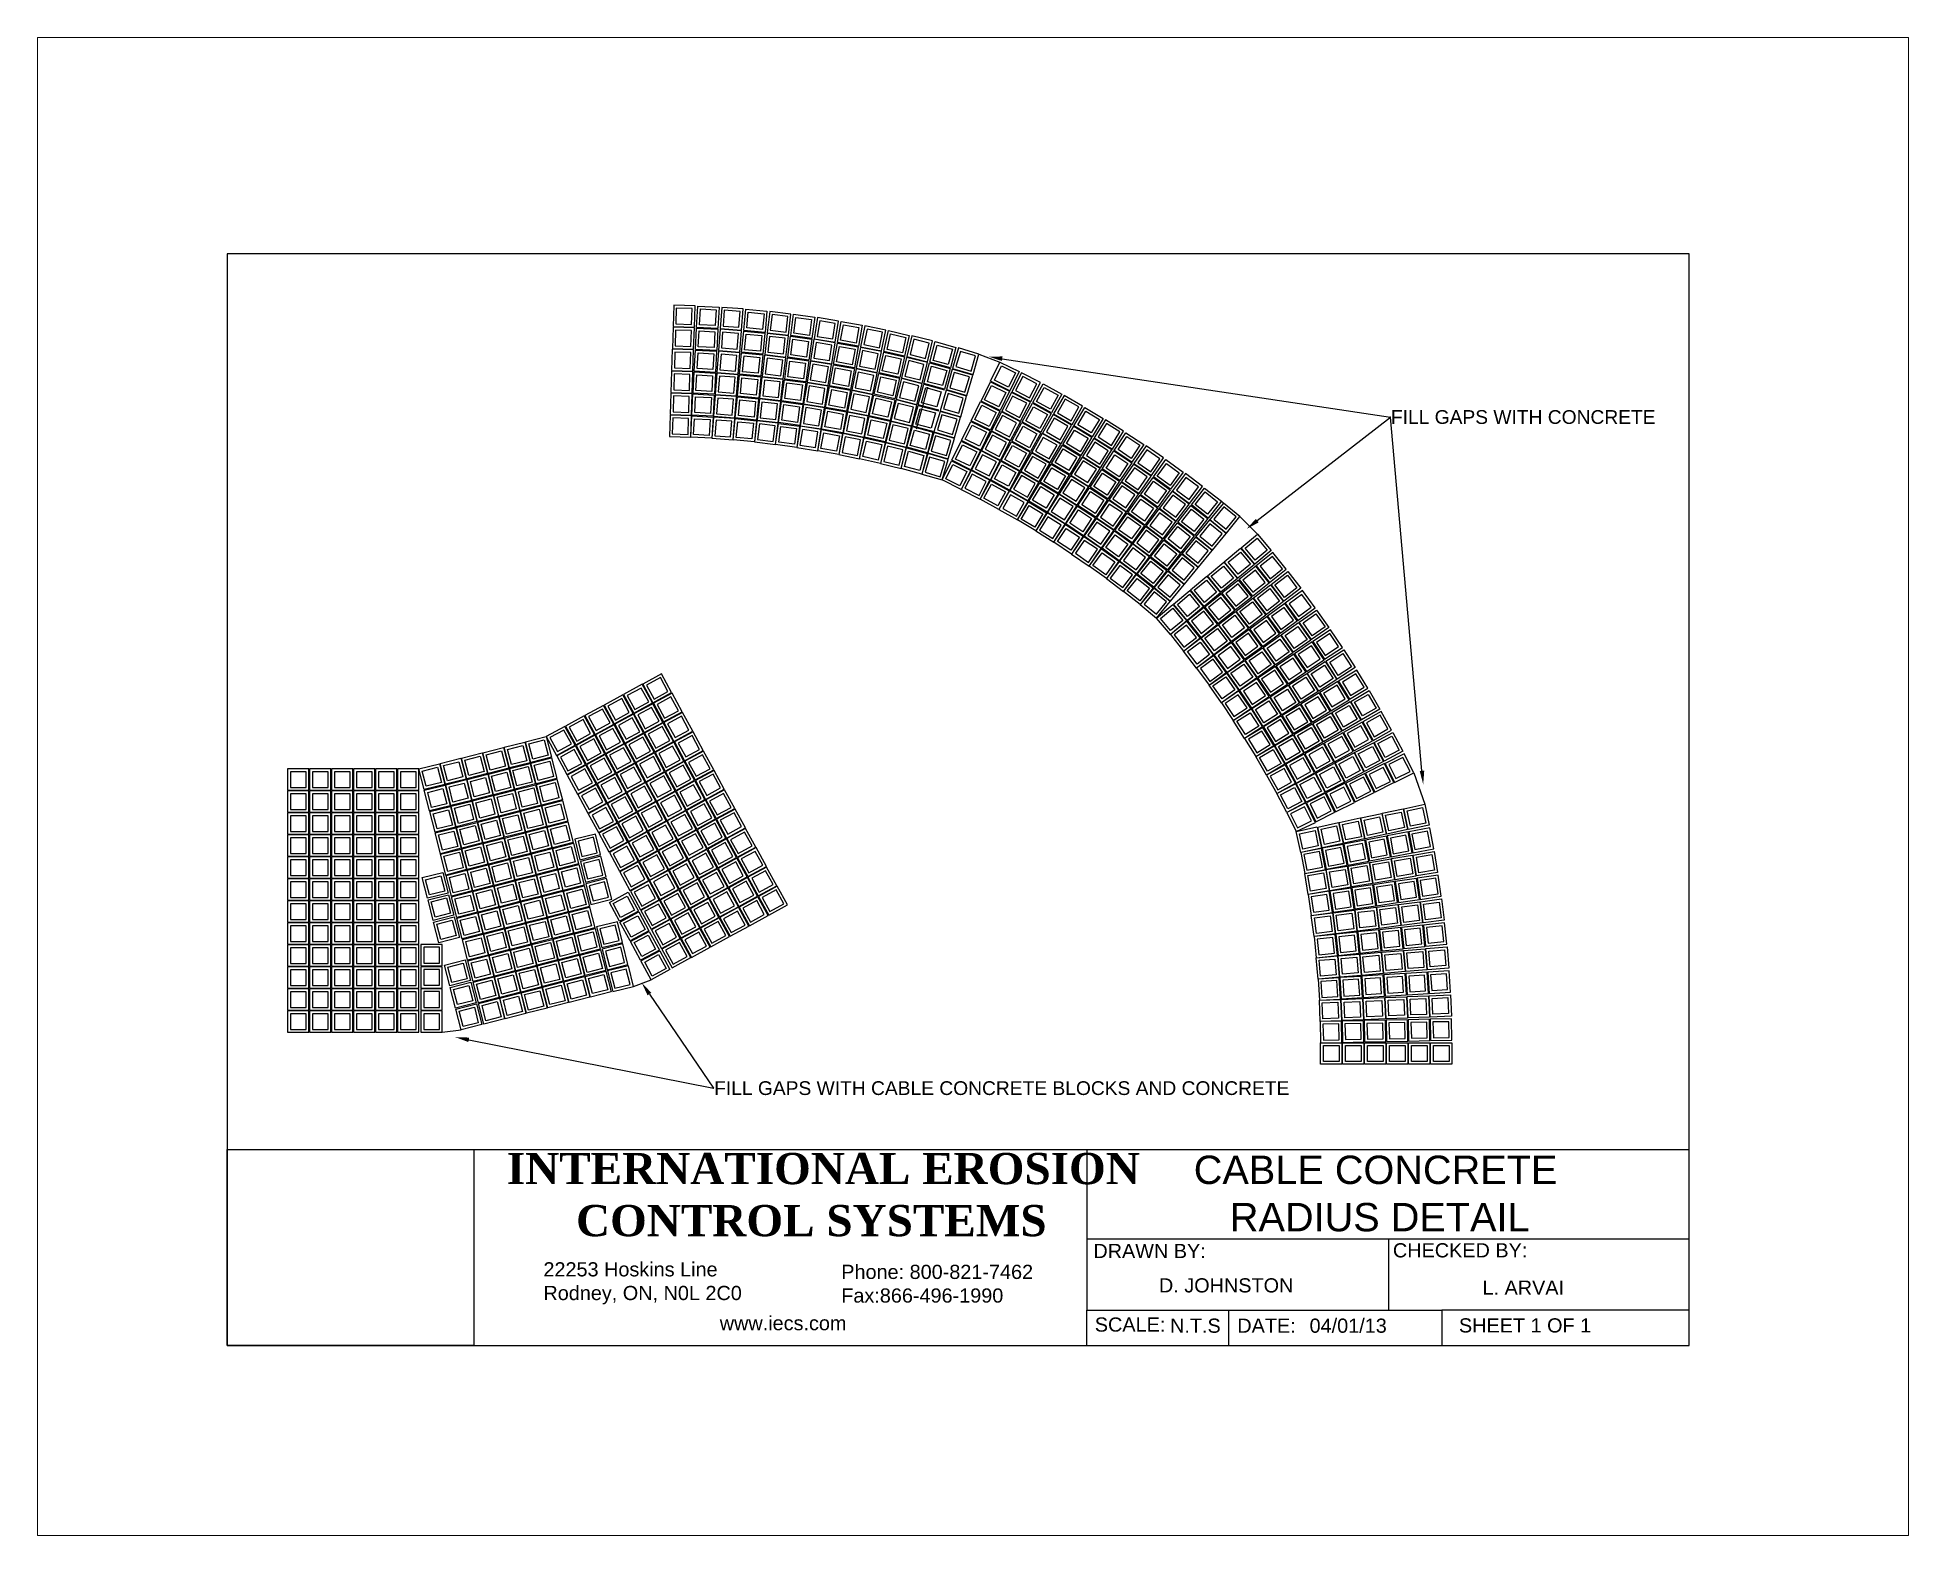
# Paper-space layout 'Layout1' of a CAD drawing. Header units: inches. Extents: x -1.3 to 11.9, y -1.2 to 9.4.
# The model-space entities are those that its viewports show. They can reach past a viewport. Long polylines and large blocks are cut down to what shows.
import ezdxf
from ezdxf import colors
from ezdxf.entities.mleader import LeaderData, LeaderLine
from ezdxf.math import Vec2, Vec3

# ---------------------------------------------------------------- set-up
doc = ezdxf.new("R2010")
doc.units = ezdxf.units.IN
doc.header["$MEASUREMENT"] = 0
doc.styles.get("Standard").update_dxf_attribs({"font": 'arial.ttf'})
picture_1 = doc.add_image_def('image1.jpg', size_in_pixel=(3531, 2803))

# ---------------------------------------------------------------- blocks, each defined once
blk = doc.blocks.new('IECS Title Block')
for p, q in [((1.928, -6.61), (10.49, -6.61)), ((6.247, -6.61), (6.247, -7.37)), ((10.49, -7.24), (6.247, -7.24)), ((8.372, -7.24), (8.372, -7.74)), ((6.247, -7.37), (6.247, -7.74)), ((6.247, -7.99), (6.247, -7.74)), ((6.247, -7.74), (7.247, -7.74)), ((7.247, -7.99), (7.247, -7.74)), ((7.247, -7.74), (8.747, -7.74)), ((10.49, -7.74), (8.747, -7.74)), ((8.747, -7.74), (8.747, -7.99))]:
    blk.add_line(p, q)
blk.add_lwpolyline([(0.19, -7.99), (10.49, -7.99), (10.49, -0.3), (0.19, -0.3)], close=True)
at = {"attachment_point": 1}
for s, width, insert, char_height in [('\\pi0.30475;{\\fBatang|b1|i0|c0|p18;INTERNATIONAL EROSION \\P\\pi0.79287;CONTROL SYSTEMS}', 4.54139, (1.855, -6.633), 0.22), ('\\pi1.138;CABLE CONCRETE\\P\\pi1.3148; RADIUS DETAIL', 4.80867, (5.861, -6.652), 0.2), ('DRAWN BY:', 0.85092, (6.292, -7.274), 0.1), ('CHECKED BY:', 0.96751, (8.402, -7.269), 0.1), ('22253 Hoskins Line \\PRodney, ON, N0L 2C0', 1.42927, (2.418, -7.403), 0.1), ('Phone: 800-821-7462\\PFax:866-496-1990', 1.47969, (4.516, -7.421), 0.1), ('D. JOHNSTON', 1.07349, (6.754, -7.516), 0.1), ('L. ARVAI', 0.60228, (9.033, -7.532), 0.1), ('www.iecs.com', 1.04345, (3.66, -7.782), 0.1), ('SCALE:', 0.1721, (6.302, -7.792), 0.1), ('N.T.S', 0.17927, (6.832, -7.8), 0.1), ('DATE:', 0.09322, (7.306, -7.8), 0.1), ('04/01/13', 0.4446, (7.815, -7.8), 0.1), ('SHEET 1 OF 1', 1.28361, (8.867, -7.798), 0.1)]:
    blk.add_mtext_dynamic_manual_height_columns(s, width=width, gutter_width=1, heights=[0], dxfattribs=dict(at, insert=insert, char_height=char_height))
image = blk.add_image(picture_1, insert=(0.19, -7.99), size_in_units=(1.738, 1.38))
image.dxf.flags = 7

msp = doc.modelspace()

# ---------------------------------------------------------------- linework, layer by layer
for p, q in [((-134, 392.6), (-134.5, 377.1)), ((-118.5, 392.1), (-134, 392.6)), ((-132.1, 390.5), (-132.5, 379)), ((-120.6, 390.1), (-132.1, 390.5)), ((-121, 378.7), (-120.6, 390.1)), ((-119, 376.6), (-118.5, 392.1)), ((-117.4, 376.5), (-116.5, 392)), ((-116.5, 392), (-101, 391.2)), ((-115.2, 378.4), (-114.6, 389.9)), ((-114.6, 389.9), (-103.1, 389.3)), ((-103.1, 389.3), (-103.8, 377.8)), ((-101, 391.2), (-101.9, 375.7)), ((-99, 391), (-100.2, 375.6)), ((-83.6, 389.9), (-99, 391)), ((-97.2, 388.9), (-98.1, 377.4)), ((-85.7, 388), (-97.2, 388.9)), ((-86.6, 376.6), (-85.7, 388)), ((-84.7, 374.4), (-83.6, 389.9)), ((-83.1, 374.3), (-81.6, 389.7)), ((-81.6, 389.7), (-66.2, 388.2)), ((-80.9, 376.1), (-79.8, 387.5)), ((-79.8, 387.5), (-68.3, 386.4)), ((-68.3, 386.4), (-69.4, 375)), ((-66.2, 388.2), (-67.6, 372.8)), ((-64.2, 388), (-66, 372.6)), ((-48.8, 386.2), (-64.2, 388)), ((-62.4, 385.8), (-63.8, 374.4)), ((-51, 384.5), (-62.4, 385.8)), ((-52.3, 373), (-51, 384.5)), ((-50.6, 370.8), (-48.8, 386.2)), ((-48.9, 370.6), (-46.8, 386)), ((-46.8, 386), (-31.4, 383.8)), ((-46.7, 372.3), (-45.1, 383.7)), ((-45.1, 383.7), (-33.7, 382.1)), ((-33.7, 382.1), (-35.3, 370.7)), ((-31.4, 383.8), (-33.6, 368.5)), ((-29.5, 383.6), (-31.9, 368.2)), ((-27.8, 381.3), (-29.6, 369.9)), ((-14.2, 381.1), (-29.5, 383.6)), ((-16.5, 379.4), (-27.8, 381.3)), ((-16.6, 365.8), (-14.2, 381.1)), ((-134.5, 376.6), (-135, 361.1)), ((-134.5, 377.1), (-119, 376.6)), ((-119, 376.1), (-134.5, 376.6)), ((-132.6, 374.5), (-133, 363)), ((-121.1, 374.2), (-132.6, 374.5)), ((-132.5, 379), (-121, 378.7)), ((-121.5, 362.7), (-121.1, 374.2)), ((-119.5, 360.6), (-119, 376.1)), ((-118.2, 360.5), (-117.4, 376)), ((-101.9, 375.7), (-117.4, 376.5)), ((-117.4, 376), (-101.9, 375.2)), ((-116.1, 362.4), (-115.5, 373.9)), ((-115.5, 373.9), (-104, 373.3)), ((-103.8, 377.8), (-115.2, 378.4)), ((-104, 373.3), (-104.6, 361.8)), ((-101.9, 375.2), (-102.7, 359.7)), ((-100.2, 375.1), (-101.4, 359.6)), ((-100.2, 375.6), (-84.7, 374.4)), ((-84.8, 373.9), (-100.2, 375.1)), ((-98.4, 372.9), (-99.3, 361.5)), ((-86.9, 372.1), (-98.4, 372.9)), ((-98.1, 377.4), (-86.6, 376.6)), ((-87.8, 360.6), (-86.9, 372.1)), ((-85.9, 358.5), (-84.8, 373.9)), ((-84.6, 358.4), (-83.1, 373.8)), ((-67.6, 372.8), (-83.1, 374.3)), ((-83.1, 373.8), (-67.7, 372.3)), ((-82.4, 360.2), (-81.3, 371.6)), ((-81.3, 371.6), (-69.9, 370.5)), ((-69.4, 375), (-80.9, 376.1)), ((-69.9, 370.5), (-71, 359.1)), ((-67.7, 372.3), (-69.2, 356.9)), ((-66, 372.1), (-67.8, 356.7)), ((-66, 372.6), (-50.6, 370.8)), ((-50.6, 370.3), (-66, 372.1)), ((-64.3, 369.9), (-65.6, 358.5)), ((-52.9, 368.6), (-64.3, 369.9)), ((-63.8, 374.4), (-52.3, 373)), ((-54.2, 357.2), (-52.9, 368.6)), ((-52.4, 354.9), (-50.6, 370.3)), ((-51.1, 354.8), (-49, 370.1)), ((-49, 370.1), (-33.6, 368)), ((-33.6, 368.5), (-48.9, 370.6)), ((-48.9, 356.5), (-47.3, 367.9)), ((-47.3, 367.9), (-35.9, 366.3)), ((-35.3, 370.7), (-46.7, 372.3)), ((-33.6, 368), (-35.8, 352.6)), ((-32, 367.8), (-34.4, 352.4)), ((-16.7, 365.3), (-32, 367.8)), ((-31.9, 368.2), (-16.6, 365.8)), ((-29.6, 369.9), (-18.3, 368.1)), ((-18.3, 368.1), (-16.5, 379.4)), ((-15, 365.5), (-12.2, 380.8)), ((-12.6, 367.1), (-10.6, 378.4)), ((-12.2, 380.8), (3.1, 378)), ((-10.6, 378.4), (0.7, 376.4)), ((0.7, 376.4), (-1.3, 365.1)), ((3.1, 378), (0.3, 362.8)), ((5, 377.6), (1.9, 362.4)), ((6.6, 375.3), (4.3, 364)), ((20.2, 374.5), (5, 377.6)), ((17.9, 373), (6.6, 375.3)), ((15.6, 361.7), (17.9, 373)), ((17.1, 359.4), (20.2, 374.5)), ((18.8, 359), (22.2, 374.1)), ((21.2, 360.5), (23.7, 371.7)), ((22.2, 374.1), (37.3, 370.7)), ((23.7, 371.7), (34.9, 369.2)), ((34.9, 369.2), (32.4, 358)), ((37.3, 370.7), (33.9, 355.6)), ((39.2, 370.3), (35.5, 355.2)), ((40.7, 367.8), (37.9, 356.7)), ((54.3, 366.6), (39.2, 370.3)), ((51.9, 365.1), (40.7, 367.8)), ((-135.1, 360.6), (-135.6, 345.1)), ((-119.6, 360.1), (-135.1, 360.6)), ((-135, 361.1), (-119.5, 360.6)), ((-133.1, 358.5), (-133.5, 347)), ((-121.6, 358.2), (-133.1, 358.5)), ((-133, 363), (-121.5, 362.7)), ((-122, 346.7), (-121.6, 358.2)), ((-120.1, 344.6), (-119.6, 360.1)), ((-119.1, 344.6), (-118.2, 360)), ((-102.7, 359.7), (-118.2, 360.5)), ((-118.2, 360), (-102.8, 359.2)), ((-117, 346.5), (-116.3, 357.9)), ((-116.3, 357.9), (-104.9, 357.3)), ((-104.6, 361.8), (-116.1, 362.4)), ((-104.9, 357.3), (-105.5, 345.8)), ((-102.8, 359.2), (-103.6, 343.7)), ((-101.4, 359.1), (-102.6, 343.7)), ((-101.4, 359.6), (-85.9, 358.5)), ((-86, 358), (-101.4, 359.1)), ((-99.6, 357), (-100.4, 345.5)), ((-88.1, 356.1), (-99.6, 357)), ((-99.3, 361.5), (-87.8, 360.6)), ((-89, 344.7), (-88.1, 356.1)), ((-87.1, 342.5), (-86, 358)), ((-86.1, 342.4), (-84.6, 357.9)), ((-69.2, 356.9), (-84.6, 358.4)), ((-84.6, 357.9), (-69.2, 356.4)), ((-83.9, 344.2), (-82.8, 355.7)), ((-82.8, 355.7), (-71.4, 354.6)), ((-71, 359.1), (-82.4, 360.2)), ((-71.4, 354.6), (-72.5, 343.1)), ((-69.2, 356.4), (-70.7, 341)), ((-67.9, 356.2), (-69.7, 340.8)), ((-52.5, 354.4), (-67.9, 356.2)), ((-67.8, 356.7), (-52.4, 354.9)), ((-66.1, 354), (-67.5, 342.6)), ((-54.7, 352.7), (-66.1, 354)), ((-65.6, 358.5), (-54.2, 357.2)), ((-54.3, 339), (-52.5, 354.4)), ((-53.3, 338.9), (-51.2, 354.3)), ((-51.2, 354.3), (-35.8, 352.1)), ((-35.8, 352.6), (-51.1, 354.8)), ((-37.5, 354.9), (-48.9, 356.5)), ((-35.9, 366.3), (-37.5, 354.9)), ((-30.3, 365.5), (-32.1, 354.1)), ((-32.1, 354.1), (-20.8, 352.3)), ((-19, 363.6), (-30.3, 365.5)), ((-20.8, 352.3), (-19, 363.6)), ((-19.1, 350), (-16.7, 365.3)), ((-17.8, 349.8), (-15, 365)), ((-15.5, 351.4), (-13.4, 362.7)), ((0.3, 362.8), (-15, 365.5)), ((-15, 365), (0.2, 362.3)), ((-13.4, 362.7), (-2.1, 360.7)), ((-1.3, 365.1), (-12.6, 367.1)), ((-2.1, 360.7), (-4.2, 349.3)), ((0.2, 362.3), (-2.6, 347)), ((1.8, 361.9), (-1.2, 346.8)), ((3.4, 359.6), (1.1, 348.3)), ((17, 358.9), (1.8, 361.9)), ((1.9, 362.4), (17.1, 359.4)), ((14.7, 357.3), (3.4, 359.6)), ((4.3, 364), (15.6, 361.7)), ((12.4, 346), (14.7, 357.3)), ((13.9, 343.7), (17, 358.9)), ((15.3, 343.4), (18.7, 358.5)), ((17.7, 344.9), (20.2, 356.1)), ((18.7, 358.5), (33.8, 355.1)), ((33.9, 355.6), (18.8, 359)), ((20.2, 356.1), (31.4, 353.6)), ((32.4, 358), (21.2, 360.5)), ((33.8, 355.1), (30.4, 340)), ((35.4, 354.7), (31.7, 339.7)), ((50.5, 351), (35.4, 354.7)), ((35.5, 355.2), (50.6, 351.5)), ((37.9, 356.7), (49.1, 353.9)), ((49.1, 353.9), (51.9, 365.1)), ((50.6, 351.5), (54.3, 366.6)), ((52.2, 351.1), (56.2, 366.1)), ((54.6, 352.5), (57.6, 363.6)), ((56.2, 366.1), (71.2, 361.9)), ((57.6, 363.6), (68.7, 360.6)), ((68.7, 360.6), (65.7, 349.5)), ((71.2, 361.9), (67.2, 347.1)), ((73.1, 361.5), (68.8, 346.6)), ((74.5, 359), (71.3, 348)), ((88, 357.1), (73.1, 361.5)), ((85.5, 355.8), (74.5, 359)), ((82.3, 344.7), (85.5, 355.8)), ((83.7, 342.3), (88, 357.1)), ((88, 357.1), (103.3, 351.2)), ((-135.6, 344.6), (-136.1, 329.1)), ((-135.6, 345.1), (-120.1, 344.6)), ((-120.1, 344.1), (-135.6, 344.6)), ((-133.6, 342.6), (-134, 331.1)), ((-122.2, 342.2), (-133.6, 342.6)), ((-133.5, 347), (-122, 346.7)), ((-122.5, 330.7), (-122.2, 342.2)), ((-120.6, 328.6), (-120.1, 344.1)), ((-119.9, 328.6), (-119.1, 344.1)), ((-103.6, 343.7), (-119.1, 344.6)), ((-119.1, 344.1), (-103.6, 343.2)), ((-117.8, 330.5), (-117.2, 342)), ((-117.2, 342), (-105.7, 341.3)), ((-105.5, 345.8), (-117, 346.5)), ((-105.7, 341.3), (-106.3, 329.9)), ((-103.6, 343.2), (-104.4, 327.8)), ((-102.6, 343.2), (-103.8, 327.7)), ((-102.6, 343.7), (-87.1, 342.5)), ((-87.2, 342), (-102.6, 343.2)), ((-100.8, 341), (-101.6, 329.6)), ((-89.3, 340.2), (-100.8, 341)), ((-100.4, 345.5), (-89, 344.7)), ((-88.3, 326.6), (-87.2, 342)), ((-87.7, 326.5), (-86.2, 341.9)), ((-86.2, 341.9), (-70.7, 340.5)), ((-70.7, 341), (-86.1, 342.4)), ((-72.5, 343.1), (-83.9, 344.2)), ((-70.7, 340.5), (-72.2, 325)), ((-69.8, 340.3), (-71.6, 325)), ((-54.4, 338.5), (-69.8, 340.3)), ((-69.7, 340.8), (-54.3, 339)), ((-67.5, 342.6), (-56.1, 341.3)), ((-56.1, 341.3), (-54.7, 352.7)), ((-51.1, 340.6), (-49.5, 352)), ((-39.7, 339), (-51.1, 340.6)), ((-49.5, 352), (-38.1, 350.4)), ((-38.1, 350.4), (-39.7, 339)), ((-35.8, 352.1), (-38, 336.8)), ((-34.5, 352), (-37, 336.6)), ((-32.9, 349.7), (-34.7, 338.3)), ((-19.2, 349.5), (-34.5, 352)), ((-34.4, 352.4), (-19.1, 350)), ((-21.5, 347.8), (-32.9, 349.7)), ((-23.3, 336.5), (-21.5, 347.8)), ((-21.7, 334.2), (-19.2, 349.5)), ((-20.7, 334), (-17.9, 349.3)), ((-18.3, 335.6), (-16.3, 347)), ((-17.9, 349.3), (-2.6, 346.5)), ((-2.6, 347), (-17.8, 349.8)), ((-16.3, 347), (-5, 344.9)), ((-4.2, 349.3), (-15.5, 351.4)), ((-5, 344.9), (-7, 333.6)), ((-2.6, 346.5), (-5.4, 331.3)), ((-1.3, 346.3), (-4.4, 331.1)), ((0.2, 343.9), (-2.1, 332.6)), ((13.9, 343.2), (-1.3, 346.3)), ((-1.2, 346.8), (13.9, 343.7)), ((11.5, 341.6), (0.2, 343.9)), ((1.1, 348.3), (12.4, 346)), ((9.2, 330.4), (11.5, 341.6)), ((10.8, 328), (13.9, 343.2)), ((11.8, 327.8), (15.2, 342.9)), ((14.1, 329.3), (16.7, 340.5)), ((15.2, 342.9), (30.3, 339.5)), ((30.4, 340), (15.3, 343.4)), ((16.7, 340.5), (27.9, 338)), ((28.9, 342.4), (17.7, 344.9)), ((31.4, 353.6), (28.9, 342.4)), ((36.9, 352.3), (34.1, 341.1)), ((34.1, 341.1), (45.3, 338.4)), ((48, 349.6), (36.9, 352.3)), ((45.3, 338.4), (48, 349.6)), ((46.7, 336), (50.5, 351)), ((48, 335.6), (52.1, 350.6)), ((50.5, 337), (53.5, 348.2)), ((52.1, 350.6), (67, 346.6)), ((67.2, 347.1), (52.2, 351.1)), ((53.5, 348.2), (64.6, 345.2)), ((65.7, 349.5), (54.6, 352.5)), ((64.6, 345.2), (61.6, 334.1)), ((67, 346.6), (63, 331.6)), ((68.6, 346.1), (64.3, 331.2)), ((70, 343.6), (66.8, 332.6)), ((83.5, 341.8), (68.6, 346.1)), ((68.8, 346.6), (83.7, 342.3)), ((81, 340.4), (70, 343.6)), ((71.3, 348), (82.3, 344.7)), ((77.8, 329.4), (81, 340.4)), ((79.2, 326.9), (83.5, 341.8)), ((96.5, 337.3), (103.3, 351.2)), ((99.2, 338.2), (104.3, 348.5)), ((103.3, 351.2), (117.3, 344.3)), ((104.3, 348.5), (114.6, 343.4)), ((114.6, 343.4), (109.5, 333.1)), ((117.3, 344.3), (110.4, 330.4)), ((119, 343.4), (111.9, 329.7)), ((119.9, 340.7), (114.6, 330.5)), ((132.8, 336.3), (119, 343.4)), ((130.1, 335.5), (119.9, 340.7)), ((-136.1, 328.6), (-136.6, 313.1)), ((-136.1, 329.1), (-120.6, 328.6)), ((-120.6, 328.1), (-136.1, 328.6)), ((-134, 331.1), (-122.5, 330.7)), ((-121.1, 312.6), (-120.6, 328.1)), ((-120.8, 312.6), (-120, 328.1)), ((-120, 328.1), (-104.5, 327.3)), ((-104.4, 327.8), (-119.9, 328.6)), ((-106.3, 329.9), (-117.8, 330.5)), ((-104.5, 327.3), (-105.3, 311.8)), ((-103.8, 327.2), (-105, 311.8)), ((-103.8, 327.7), (-88.3, 326.6)), ((-88.4, 326.1), (-103.8, 327.2)), ((-101.6, 329.6), (-90.2, 328.7)), ((-90.2, 328.7), (-89.3, 340.2)), ((-85.5, 328.3), (-84.4, 339.7)), ((-74, 327.2), (-85.5, 328.3)), ((-84.4, 339.7), (-72.9, 338.7)), ((-72.9, 338.7), (-74, 327.2)), ((-68, 338.1), (-69.3, 326.7)), ((-69.3, 326.7), (-57.9, 325.4)), ((-56.6, 336.8), (-68, 338.1)), ((-57.9, 325.4), (-56.6, 336.8)), ((-56.2, 323.2), (-54.4, 338.5)), ((-55.5, 323.1), (-53.4, 338.4)), ((-53.4, 338.4), (-38, 336.3)), ((-38, 336.8), (-53.3, 338.9)), ((-53.2, 324.8), (-51.7, 336.2)), ((-51.7, 336.2), (-40.3, 334.6)), ((-40.3, 334.6), (-41.9, 323.2)), ((-38, 336.3), (-40.1, 320.9)), ((-37, 336.2), (-39.5, 320.8)), ((-35.4, 333.9), (-37.2, 322.5)), ((-37, 336.6), (-21.7, 334.2)), ((-21.7, 333.7), (-37, 336.2)), ((-24, 332), (-35.4, 333.9)), ((-34.7, 338.3), (-23.3, 336.5)), ((-25.8, 320.7), (-24, 332)), ((-24.2, 318.4), (-21.7, 333.7)), ((-23.5, 318.3), (-20.8, 333.5)), ((-21.2, 319.9), (-19.1, 331.2)), ((-20.8, 333.5), (-5.5, 330.8)), ((-5.4, 331.3), (-20.7, 334)), ((-19.1, 331.2), (-7.8, 329.2)), ((-7, 333.6), (-18.3, 335.6)), ((-7.8, 329.2), (-9.9, 317.8)), ((-5.5, 330.8), (-8.3, 315.5)), ((-4.5, 330.6), (-7.6, 315.4)), ((-3, 328.2), (-5.2, 317)), ((10.7, 327.5), (-4.5, 330.6)), ((-4.4, 331.1), (10.8, 328)), ((8.3, 325.9), (-3, 328.2)), ((-2.1, 332.6), (9.2, 330.4)), ((7.6, 312.3), (10.7, 327.5)), ((8.2, 312.2), (11.6, 327.3)), ((11.6, 327.3), (26.8, 323.9)), ((26.9, 324.4), (11.8, 327.8)), ((25.4, 326.8), (14.1, 329.3)), ((27.9, 338), (25.4, 326.8)), ((30.3, 339.5), (26.9, 324.4)), ((31.6, 339.2), (27.9, 324.2)), ((33, 336.8), (30.3, 325.6)), ((46.6, 335.5), (31.6, 339.2)), ((31.7, 339.7), (46.7, 336)), ((44.2, 334), (33, 336.8)), ((41.4, 322.9), (44.2, 334)), ((42.9, 320.4), (46.6, 335.5)), ((43.9, 320.2), (47.9, 335.2)), ((46.3, 321.6), (49.3, 332.7)), ((50.6, 333), (46.6, 318)), ((47.9, 335.2), (62.9, 331.1)), ((63, 331.6), (48, 335.6)), ((49.3, 332.7), (60.4, 329.7)), ((61.6, 334.1), (50.5, 337)), ((60.4, 329.7), (57.4, 318.6)), ((64.1, 330.8), (59.8, 315.9)), ((65.5, 328.3), (62.3, 317.2)), ((79, 326.4), (64.1, 330.8)), ((64.3, 331.2), (79.2, 326.9)), ((76.5, 325.1), (65.5, 328.3)), ((66.8, 332.6), (77.8, 329.4)), ((89.5, 322.9), (96.3, 336.8)), ((92.1, 323.8), (97.2, 334.1)), ((96.3, 336.8), (110.2, 330)), ((110.4, 330.4), (96.5, 337.3)), ((97.2, 334.1), (107.5, 329.1)), ((109.5, 333.1), (99.2, 338.2)), ((107.5, 329.1), (102.5, 318.7)), ((110.2, 330), (103.4, 316.1)), ((111.7, 329.2), (104.6, 315.5)), ((125.5, 322.1), (111.7, 329.2)), ((111.9, 329.7), (125.7, 322.6)), ((114.6, 330.5), (124.8, 325.2)), ((124.8, 325.2), (130.1, 335.5)), ((125.7, 322.6), (132.8, 336.3)), ((127.2, 321.8), (134.6, 335.4)), ((129.9, 322.6), (135.4, 332.7)), ((134.6, 335.4), (148.2, 328)), ((135.4, 332.7), (145.5, 327.2)), ((145.5, 327.2), (140, 317.1)), ((148.2, 328), (140.8, 314.4)), ((149.9, 327), (142.2, 313.5)), ((163.4, 319.3), (149.9, 327)), ((-136.6, 313.1), (-121.1, 312.6)), ((-134.2, 326.6), (-134.5, 315.1)), ((-134.5, 315.1), (-123.1, 314.7)), ((-122.7, 326.2), (-134.2, 326.6)), ((-123.1, 314.7), (-122.7, 326.2)), ((-118.7, 314.5), (-118.1, 326)), ((-107.2, 313.9), (-118.7, 314.5)), ((-118.1, 326), (-106.6, 325.4)), ((-106.6, 325.4), (-107.2, 313.9)), ((-102, 325.1), (-102.8, 313.6)), ((-102.8, 313.6), (-91.4, 312.7)), ((-90.5, 324.2), (-102, 325.1)), ((-91.4, 312.7), (-90.5, 324.2)), ((-89.5, 310.6), (-88.4, 326.1)), ((-89.2, 310.6), (-87.7, 326)), ((-72.2, 325), (-87.7, 326.5)), ((-87.7, 326), (-72.3, 324.5)), ((-87, 312.4), (-85.9, 323.8)), ((-85.9, 323.8), (-74.5, 322.7)), ((-74.5, 322.7), (-75.6, 311.3)), ((-72.3, 324.5), (-73.8, 309.1)), ((-71.6, 324.5), (-73.4, 309.1)), ((-71.6, 325), (-56.2, 323.2)), ((-56.2, 322.7), (-71.6, 324.5)), ((-69.9, 322.2), (-71.2, 310.8)), ((-58.4, 320.9), (-69.9, 322.2)), ((-59.8, 309.5), (-58.4, 320.9)), ((-58, 307.3), (-56.2, 322.7)), ((-57.7, 307.2), (-55.6, 322.6)), ((-55.6, 322.6), (-40.2, 320.4)), ((-40.1, 320.9), (-55.5, 323.1)), ((-55.4, 308.9), (-53.9, 320.3)), ((-53.9, 320.3), (-42.5, 318.7)), ((-41.9, 323.2), (-53.2, 324.8)), ((-42.5, 318.7), (-44, 307.3)), ((-40.2, 320.4), (-42.3, 305.1)), ((-39.6, 320.4), (-42, 305)), ((-37.9, 318.1), (-39.7, 306.7)), ((-24.3, 317.9), (-39.6, 320.4)), ((-39.5, 320.8), (-24.2, 318.4)), ((-26.5, 316.2), (-37.9, 318.1)), ((-37.2, 322.5), (-25.8, 320.7)), ((-28.4, 304.9), (-26.5, 316.2)), ((-26.7, 302.6), (-24.3, 317.9)), ((-26.4, 302.5), (-23.6, 317.8)), ((-24, 304.2), (-22, 315.5)), ((-23.6, 317.8), (-8.4, 315)), ((-8.3, 315.5), (-23.5, 318.3)), ((-22, 315.5), (-10.7, 313.4)), ((-9.9, 317.8), (-21.2, 319.9)), ((-10.7, 313.4), (-12.7, 302.1)), ((-8.4, 315), (-11.1, 299.8)), ((-7.7, 314.9), (-10.8, 299.7)), ((7.5, 311.8), (-7.7, 314.9)), ((-7.6, 315.4), (7.6, 312.3)), ((-5.2, 317), (6, 314.7)), ((6, 314.7), (8.3, 325.9)), ((10.6, 313.7), (13.2, 324.9)), ((21.8, 311.2), (10.6, 313.7)), ((13.2, 324.9), (24.4, 322.4)), ((24.4, 322.4), (21.8, 311.2)), ((26.8, 323.9), (23.4, 308.8)), ((27.7, 323.7), (24, 308.6)), ((29.2, 321.2), (26.4, 310.1)), ((42.8, 320), (27.7, 323.7)), ((27.9, 324.2), (42.9, 320.4)), ((40.4, 318.5), (29.2, 321.2)), ((30.3, 325.6), (41.4, 322.9)), ((37.6, 307.3), (40.4, 318.5)), ((39.1, 304.9), (42.8, 320)), ((39.7, 304.7), (43.7, 319.7)), ((42.2, 306.1), (45.2, 317.3)), ((46.4, 317.5), (42.4, 302.5)), ((43.7, 319.7), (58.7, 315.7)), ((58.8, 316.2), (43.9, 320.2)), ((45.2, 317.3), (56.3, 314.3)), ((57.4, 318.6), (46.3, 321.6)), ((56.3, 314.3), (53.3, 303.2)), ((59.7, 315.4), (55.3, 300.5)), ((74.5, 311.1), (59.7, 315.4)), ((59.8, 315.9), (74.7, 311.5)), ((62.3, 317.2), (73.3, 314)), ((73.3, 314), (76.5, 325.1)), ((74.7, 311.5), (79, 326.4)), ((82.4, 308.5), (89.2, 322.5)), ((85.1, 309.5), (90.1, 319.8)), ((89.2, 322.5), (103.1, 315.6)), ((103.4, 316.1), (89.5, 322.9)), ((90.1, 319.8), (100.5, 314.7)), ((102.5, 318.7), (92.1, 323.8)), ((100.5, 314.7), (95.4, 304.4)), ((103.1, 315.6), (96.3, 301.7)), ((104.3, 315), (97.2, 301.3)), ((118.1, 307.9), (104.3, 315)), ((104.6, 315.5), (118.3, 308.3)), ((112.5, 326.5), (107.3, 316.3)), ((107.3, 316.3), (117.5, 311)), ((122.8, 321.3), (112.5, 326.5)), ((117.5, 311), (122.8, 321.3)), ((118.3, 308.3), (125.5, 322.1)), ((119.5, 307.7), (126.9, 321.3)), ((122.2, 308.5), (127.7, 318.6)), ((126.9, 321.3), (140.5, 313.9)), ((140.8, 314.4), (127.2, 321.8)), ((127.7, 318.6), (137.8, 313.1)), ((140, 317.1), (129.9, 322.6)), ((137.8, 313.1), (132.3, 303)), ((140.5, 313.9), (133.1, 300.3)), ((142, 313.1), (134.3, 299.6)), ((155.4, 305.4), (142, 313.1)), ((142.2, 313.5), (155.7, 305.8)), ((150.7, 324.3), (145, 314.3)), ((145, 314.3), (155, 308.6)), ((160.7, 318.6), (150.7, 324.3)), ((155, 308.6), (160.7, 318.6)), ((155.7, 305.8), (163.4, 319.3)), ((157.1, 305), (165.1, 318.3)), ((159.9, 305.7), (165.8, 315.5)), ((165.1, 318.3), (178.4, 310.3)), ((165.8, 315.5), (175.7, 309.6)), ((-136.6, 312.6), (-137.1, 297.1)), ((-121.1, 312.1), (-136.6, 312.6)), ((-134.7, 310.6), (-135.1, 299.1)), ((-123.2, 310.2), (-134.7, 310.6)), ((-123.6, 298.7), (-123.2, 310.2)), ((-121.6, 296.6), (-121.1, 312.1)), ((-121.6, 296.6), (-120.8, 312.1)), ((-105.3, 311.8), (-120.8, 312.6)), ((-120.8, 312.1), (-105.3, 311.3)), ((-119.5, 298.5), (-118.9, 310)), ((-118.9, 310), (-107.4, 309.4)), ((-107.4, 309.4), (-108.1, 297.9)), ((-105.3, 311.3), (-106.2, 295.8)), ((-105, 311.3), (-106.2, 295.8)), ((-105, 311.8), (-89.5, 310.6)), ((-89.6, 310.1), (-105, 311.3)), ((-103.2, 309.1), (-104, 297.6)), ((-91.7, 308.3), (-103.2, 309.1)), ((-92.6, 296.8), (-91.7, 308.3)), ((-90.7, 294.6), (-89.2, 310.1)), ((-90.7, 294.6), (-89.6, 310.1)), ((-73.8, 309.1), (-89.2, 310.6)), ((-89.2, 310.1), (-73.8, 308.6)), ((-88.5, 296.4), (-87.4, 307.9)), ((-87.4, 307.9), (-76, 306.8)), ((-75.6, 311.3), (-87, 312.4)), ((-76, 306.8), (-77.1, 295.4)), ((-73.8, 308.6), (-75.3, 293.2)), ((-73.5, 308.6), (-75.3, 293.2)), ((-58.1, 306.8), (-73.5, 308.6)), ((-73.4, 309.1), (-58, 307.3)), ((-71.7, 306.3), (-73.1, 294.9)), ((-60.3, 305), (-71.7, 306.3)), ((-71.2, 310.8), (-59.8, 309.5)), ((-61.6, 293.6), (-60.3, 305)), ((-59.9, 291.4), (-58.1, 306.8)), ((-59.9, 291.4), (-57.8, 306.7)), ((-57.8, 306.7), (-42.4, 304.6)), ((-42.3, 305.1), (-57.7, 307.2)), ((-57.6, 293.1), (-56.1, 304.5)), ((-56.1, 304.5), (-44.7, 302.9)), ((-44, 307.3), (-55.4, 308.9)), ((-44.7, 302.9), (-46.2, 291.5)), ((-42.1, 304.6), (-44.5, 289.2)), ((-42.4, 304.6), (-44.5, 289.2)), ((-40.4, 302.3), (-42.2, 290.9)), ((-26.8, 302.1), (-42.1, 304.6)), ((-42, 305), (-26.7, 302.6)), ((-29.1, 300.4), (-40.4, 302.3)), ((-39.7, 306.7), (-28.4, 304.9)), ((-30.9, 289.1), (-29.1, 300.4)), ((-29.2, 286.8), (-26.5, 302.1)), ((-29.2, 286.8), (-26.8, 302.1)), ((-26.9, 288.4), (-24.8, 299.7)), ((-26.5, 302.1), (-11.2, 299.3)), ((-11.1, 299.8), (-26.4, 302.5)), ((-24.8, 299.7), (-13.5, 297.7)), ((-12.7, 302.1), (-24, 304.2)), ((-10.8, 299.7), (4.4, 296.6)), ((-6.1, 312.5), (-8.4, 301.3)), ((-8.4, 301.3), (2.8, 299)), ((5.1, 310.3), (-6.1, 312.5)), ((2.8, 299), (5.1, 310.3)), ((4.4, 296.6), (7.5, 311.8)), ((4.7, 296.6), (8.1, 311.7)), ((7.1, 298.1), (9.6, 309.3)), ((8.1, 311.7), (23.3, 308.3)), ((23.4, 308.8), (8.2, 312.2)), ((9.6, 309.3), (20.9, 306.8)), ((20.9, 306.8), (18.3, 295.6)), ((23.3, 308.3), (19.9, 293.2)), ((23.9, 308.1), (20.2, 293.1)), ((25.4, 305.7), (22.6, 294.5)), ((38.9, 304.4), (23.9, 308.1)), ((24, 308.6), (39.1, 304.9)), ((36.5, 303), (25.4, 305.7)), ((26.4, 310.1), (37.6, 307.3)), ((33.8, 291.8), (36.5, 303)), ((35.2, 289.4), (38.9, 304.4)), ((35.6, 289.3), (39.6, 304.3)), ((38, 290.7), (41, 301.8)), ((39.6, 304.3), (54.5, 300.2)), ((54.7, 300.7), (39.7, 304.7)), ((41, 301.8), (52.1, 298.8)), ((53.3, 303.2), (42.2, 306.1)), ((54.5, 300.2), (50.5, 285.3)), ((55.2, 300), (50.8, 285.2)), ((70.1, 295.7), (55.2, 300)), ((55.3, 300.5), (70.2, 296.2)), ((61, 312.9), (57.8, 301.9)), ((57.8, 301.9), (68.8, 298.7)), ((72.1, 309.7), (61, 312.9)), ((68.8, 298.7), (72.1, 309.7)), ((70.2, 296.2), (74.5, 311.1)), ((75.3, 294.2), (82.2, 308.1)), ((78, 295.1), (83.1, 305.4)), ((82.2, 308.1), (96.1, 301.3)), ((96.3, 301.7), (82.4, 308.5)), ((83.1, 305.4), (93.4, 300.3)), ((95.4, 304.4), (85.1, 309.5)), ((93.4, 300.3), (88.3, 290)), ((96.1, 301.3), (89.3, 287.3)), ((97, 300.8), (89.9, 287)), ((110.7, 293.7), (97, 300.8)), ((97.2, 301.3), (111, 294.1)), ((105.2, 312.3), (99.9, 302.1)), ((99.9, 302.1), (110.1, 296.8)), ((115.4, 307), (105.2, 312.3)), ((110.1, 296.8), (115.4, 307)), ((111, 294.1), (118.1, 307.9)), ((111.9, 293.7), (119.3, 307.3)), ((114.6, 294.5), (120.1, 304.6)), ((119.3, 307.3), (132.9, 299.9)), ((133.1, 300.3), (119.5, 307.7)), ((120.1, 304.6), (130.2, 299.1)), ((132.3, 303), (122.2, 308.5)), ((132.9, 299.9), (125.5, 286.2)), ((134.3, 299.6), (147.8, 292)), ((142.7, 310.4), (137, 300.4)), ((137, 300.4), (147, 294.7)), ((152.7, 304.7), (142.7, 310.4)), ((147, 294.7), (152.7, 304.7)), ((147.8, 292), (155.4, 305.4)), ((148.9, 291.3), (156.9, 304.6)), ((151.7, 292), (157.6, 301.8)), ((156.9, 304.6), (170.2, 296.6)), ((170.4, 297), (157.1, 305)), ((157.6, 301.8), (167.4, 295.9)), ((169.7, 299.8), (159.9, 305.7)), ((175.7, 309.6), (169.7, 299.8)), ((178.4, 310.3), (170.4, 297)), ((180.1, 309.3), (171.9, 296.1)), ((180.7, 306.5), (174.6, 296.8)), ((193.2, 301), (180.1, 309.3)), ((190.5, 300.4), (180.7, 306.5)), ((184.4, 290.7), (190.5, 300.4)), ((185, 287.9), (193.2, 301)), ((186.4, 287), (194.9, 299.9)), ((194.9, 299.9), (207.9, 291.4)), ((-137.1, 297.1), (-121.6, 296.6)), ((-135.1, 299.1), (-123.6, 298.7)), ((-106.2, 295.8), (-121.6, 296.6)), ((-108.1, 297.9), (-119.5, 298.5)), ((-106.2, 295.8), (-90.7, 294.6)), ((-104, 297.6), (-92.6, 296.8)), ((-75.3, 293.2), (-90.7, 294.6)), ((-77.1, 295.4), (-88.5, 296.4)), ((-75.3, 293.2), (-59.9, 291.4)), ((-73.1, 294.9), (-61.6, 293.6)), ((-44.5, 289.2), (-59.9, 291.4)), ((-46.2, 291.5), (-57.6, 293.1)), ((-44.5, 289.2), (-29.2, 286.8)), ((-42.2, 290.9), (-30.9, 289.1)), ((-14, 284), (-29.2, 286.8)), ((-15.6, 286.4), (-26.9, 288.4)), ((-13.5, 297.7), (-15.6, 286.4)), ((-11.2, 299.3), (-14, 284)), ((-10.9, 299.2), (-14, 284)), ((-9.3, 296.9), (-11.6, 285.6)), ((4.3, 296.1), (-10.9, 299.2)), ((1.9, 294.6), (-9.3, 296.9)), ((-0.3, 283.3), (1.9, 294.6)), ((1.2, 281), (4.3, 296.1)), ((1.2, 281), (4.6, 296.1)), ((3.6, 282.5), (6.1, 293.7)), ((4.6, 296.1), (19.7, 292.7)), ((19.9, 293.2), (4.7, 296.6)), ((6.1, 293.7), (17.4, 291.2)), ((18.3, 295.6), (7.1, 298.1)), ((17.4, 291.2), (14.8, 279.9)), ((19.7, 292.7), (16.3, 277.6)), ((20.1, 292.6), (16.3, 277.6)), ((21.5, 290.2), (18.8, 279)), ((35.1, 288.9), (20.1, 292.6)), ((20.2, 293.1), (35.2, 289.4)), ((32.7, 287.4), (21.5, 290.2)), ((22.6, 294.5), (33.8, 291.8)), ((29.9, 276.3), (32.7, 287.4)), ((31.4, 273.8), (35.1, 288.9)), ((31.4, 273.8), (35.4, 288.8)), ((33.8, 275.2), (36.8, 286.4)), ((35.4, 288.8), (50.4, 284.8)), ((50.5, 285.3), (35.6, 289.3)), ((36.8, 286.4), (47.9, 283.4)), ((49.1, 287.7), (38, 290.7)), ((52.1, 298.8), (49.1, 287.7)), ((56.5, 297.6), (53.3, 286.5)), ((53.3, 286.5), (64.4, 283.3)), ((67.6, 294.3), (56.5, 297.6)), ((64.4, 283.3), (67.6, 294.3)), ((65.7, 280.8), (70.1, 295.7)), ((68.3, 279.8), (75.1, 293.7)), ((71, 280.7), (76, 291.1)), ((75.1, 293.7), (89, 286.9)), ((89.3, 287.3), (75.3, 294.2)), ((76, 291.1), (86.4, 286)), ((88.3, 290), (78, 295.1)), ((86.4, 286), (81.3, 275.7)), ((89, 286.9), (82.2, 273)), ((89.6, 286.6), (82.5, 272.8)), ((103.4, 279.5), (89.6, 286.6)), ((89.9, 287), (103.6, 279.9)), ((97.8, 298.1), (92.6, 287.9)), ((92.6, 287.9), (102.8, 282.6)), ((108.1, 292.8), (97.8, 298.1)), ((102.8, 282.6), (108.1, 292.8)), ((103.6, 279.9), (110.7, 293.7)), ((104.2, 279.6), (111.6, 293.2)), ((106.9, 280.4), (112.4, 290.5)), ((111.6, 293.2), (125.2, 285.8)), ((125.5, 286.2), (111.9, 293.7)), ((112.4, 290.5), (122.5, 285)), ((124.7, 289), (114.6, 294.5)), ((125.2, 285.8), (117.8, 272.2)), ((130.2, 299.1), (124.7, 289)), ((134, 299.2), (126.4, 285.8)), ((134.8, 296.5), (129.1, 286.5)), ((129.1, 286.5), (139.1, 280.8)), ((147.5, 291.5), (134, 299.2)), ((144.8, 290.8), (134.8, 296.5)), ((139.1, 280.8), (144.8, 290.8)), ((139.8, 278.1), (147.5, 291.5)), ((140.7, 277.6), (148.7, 290.8)), ((143.4, 278.2), (149.3, 288.1)), ((148.7, 290.8), (161.9, 282.9)), ((162.2, 283.3), (148.9, 291.3)), ((149.3, 288.1), (159.2, 282.2)), ((161.5, 286), (151.7, 292)), ((167.4, 295.9), (161.5, 286)), ((170.2, 296.6), (162.2, 283.3)), ((171.6, 295.7), (163.3, 282.6)), ((172.2, 293), (166.1, 283.2)), ((184.7, 287.5), (171.6, 295.7)), ((171.9, 296.1), (185, 287.9)), ((182, 286.8), (172.2, 293)), ((174.6, 296.8), (184.4, 290.7)), ((175.8, 277.1), (182, 286.8)), ((176.5, 274.3), (184.7, 287.5)), ((177.6, 273.6), (186.1, 286.6)), ((186.1, 286.6), (199.1, 278)), ((199.3, 278.5), (186.4, 287)), ((189.2, 287.6), (195.5, 297.2)), ((198.8, 281.2), (189.2, 287.6)), ((195.5, 297.2), (205.1, 290.8)), ((205.1, 290.8), (198.8, 281.2)), ((207.9, 291.4), (199.3, 278.5)), ((209.5, 290.3), (200.7, 277.5)), ((210, 287.5), (203.5, 278)), ((222.3, 281.5), (209.5, 290.3)), ((219.5, 281), (210, 287.5)), ((-14, 284), (1.2, 281)), ((-11.6, 285.6), (-0.3, 283.3)), ((16.3, 277.6), (1.2, 281)), ((14.8, 279.9), (3.6, 282.5)), ((16.3, 277.6), (31.4, 273.8)), ((18.8, 279), (29.9, 276.3)), ((46.4, 269.8), (31.4, 273.8)), ((44.9, 272.3), (33.8, 275.2)), ((47.9, 283.4), (44.9, 272.3)), ((50.4, 284.8), (46.4, 269.8)), ((50.7, 284.7), (46.4, 269.8)), ((52.1, 282.2), (48.8, 271.2)), ((65.6, 280.3), (50.7, 284.7)), ((50.8, 285.2), (65.7, 280.8)), ((63.1, 279), (52.1, 282.2)), ((59.9, 267.9), (63.1, 279)), ((61.2, 265.5), (65.6, 280.3)), ((61.2, 265.5), (68.1, 279.4)), ((63.9, 266.4), (69, 276.7)), ((68.1, 279.4), (82, 272.5)), ((82.2, 273), (68.3, 279.8)), ((69, 276.7), (79.3, 271.6)), ((81.3, 275.7), (71, 280.7)), ((82, 272.5), (75.1, 258.6)), ((82.3, 272.4), (75.1, 258.6)), ((96, 265.3), (82.3, 272.4)), ((82.5, 272.8), (96.3, 265.7)), ((90.5, 283.9), (85.2, 273.7)), ((85.2, 273.7), (95.4, 268.4)), ((100.7, 278.6), (90.5, 283.9)), ((95.4, 268.4), (100.7, 278.6)), ((96.3, 265.7), (103.4, 279.5)), ((96.6, 265.6), (104, 279.2)), ((99.3, 266.4), (104.8, 276.5)), ((104, 279.2), (117.6, 271.8)), ((117.8, 272.2), (104.2, 279.6)), ((104.8, 276.5), (114.9, 271)), ((117, 274.9), (106.9, 280.4)), ((122.5, 285), (117, 274.9)), ((126.1, 285.3), (118.4, 271.9)), ((126.9, 282.6), (121.1, 272.6)), ((121.1, 272.6), (131.1, 266.9)), ((139.6, 277.6), (126.1, 285.3)), ((126.4, 285.8), (139.8, 278.1)), ((136.8, 276.9), (126.9, 282.6)), ((131.1, 266.9), (136.8, 276.9)), ((131.9, 264.2), (139.6, 277.6)), ((132.4, 263.8), (140.4, 277.1)), ((135.2, 264.5), (141.1, 274.4)), ((140.4, 277.1), (153.7, 269.2)), ((154, 269.6), (140.7, 277.6)), ((141.1, 274.4), (151, 268.5)), ((153.3, 272.3), (143.4, 278.2)), ((159.2, 282.2), (153.3, 272.3)), ((161.9, 282.9), (154, 269.6)), ((163.1, 282.2), (154.8, 269.1)), ((163.7, 279.4), (157.6, 269.7)), ((176.2, 273.9), (163.1, 282.2)), ((163.3, 282.6), (176.5, 274.3)), ((173.4, 273.3), (163.7, 279.4)), ((166.1, 283.2), (175.8, 277.1)), ((167.3, 263.6), (173.4, 273.3)), ((167.9, 260.8), (176.2, 273.9)), ((168.8, 260.3), (177.3, 273.2)), ((177.3, 273.2), (190.3, 264.7)), ((190.5, 265.1), (177.6, 273.6)), ((180.4, 274.2), (186.7, 283.8)), ((190, 267.9), (180.4, 274.2)), ((186.7, 283.8), (196.3, 277.5)), ((196.3, 277.5), (190, 267.9)), ((199.1, 278), (190.5, 265.1)), ((200.4, 277.1), (191.6, 264.4)), ((201, 274.3), (194.4, 264.9)), ((213.2, 268.3), (200.4, 277.1)), ((200.7, 277.5), (213.5, 268.7)), ((210.4, 267.8), (201, 274.3)), ((203.5, 278), (213, 271.5)), ((213, 271.5), (219.5, 281)), ((213.5, 268.7), (222.3, 281.5)), ((214.9, 267.8), (223.9, 280.3)), ((217.7, 268.2), (224.4, 277.6)), ((223.9, 280.3), (236.5, 271.3)), ((224.4, 277.6), (233.7, 270.8)), ((46.4, 269.8), (61.2, 265.5)), ((48.8, 271.2), (59.9, 267.9)), ((75.1, 258.6), (61.2, 265.5)), ((74.2, 261.3), (63.9, 266.4)), ((79.3, 271.6), (74.2, 261.3)), ((75.1, 258.6), (88.9, 251.5)), ((83.1, 269.7), (77.8, 259.5)), ((77.8, 259.5), (88.1, 254.2)), ((93.3, 264.4), (83.1, 269.7)), ((88.1, 254.2), (93.3, 264.4)), ((88.9, 251.5), (96, 265.3)), ((88.9, 251.5), (96.3, 265.1)), ((91.6, 252.3), (97.1, 262.4)), ((96.3, 265.1), (109.9, 257.7)), ((110.2, 258.1), (96.6, 265.6)), ((97.1, 262.4), (107.2, 256.9)), ((109.4, 260.9), (99.3, 266.4)), ((114.9, 271), (109.4, 260.9)), ((117.6, 271.8), (110.2, 258.1)), ((118.2, 271.4), (110.5, 258)), ((118.9, 268.7), (113.2, 258.7)), ((113.2, 258.7), (123.2, 253)), ((131.6, 263.7), (118.2, 271.4)), ((118.4, 271.9), (131.9, 264.2)), ((128.9, 263), (118.9, 268.7)), ((123.2, 253), (128.9, 263)), ((123.9, 250.3), (131.6, 263.7)), ((124.2, 250.1), (132.2, 263.4)), ((127, 250.8), (132.9, 260.7)), ((132.2, 263.4), (145.5, 255.4)), ((145.7, 255.9), (132.4, 263.8)), ((132.9, 260.7), (142.7, 254.7)), ((145.1, 258.6), (135.2, 264.5)), ((151, 268.5), (145.1, 258.6)), ((153.7, 269.2), (145.7, 255.9)), ((154.6, 268.6), (146.3, 255.5)), ((155.2, 265.9), (149.1, 256.1)), ((167.7, 260.4), (154.6, 268.6)), ((154.8, 269.1), (167.9, 260.8)), ((164.9, 259.8), (155.2, 265.9)), ((157.6, 269.7), (167.3, 263.6)), ((158.8, 250), (164.9, 259.8)), ((159.4, 247.3), (167.7, 260.4)), ((160, 246.9), (168.5, 259.8)), ((168.5, 259.8), (181.5, 251.3)), ((181.7, 251.7), (168.8, 260.3)), ((171.6, 260.8), (177.9, 270.4)), ((181.2, 254.5), (171.6, 260.8)), ((177.9, 270.4), (187.5, 264.1)), ((187.5, 264.1), (181.2, 254.5)), ((190.3, 264.7), (181.7, 251.7)), ((191.4, 263.9), (182.6, 251.2)), ((191.9, 261.2), (185.4, 251.7)), ((204.1, 255.1), (191.4, 263.9)), ((191.6, 264.4), (204.4, 255.6)), ((201.3, 254.6), (191.9, 261.2)), ((194.4, 264.9), (203.9, 258.3)), ((203.9, 258.3), (210.4, 267.8)), ((204.4, 255.6), (213.2, 268.3)), ((205.5, 254.8), (214.6, 267.4)), ((208.3, 255.2), (215, 264.6)), ((214.6, 267.4), (227.1, 258.3)), ((227.4, 258.7), (214.9, 267.8)), ((215, 264.6), (224.4, 257.9)), ((227, 261.5), (217.7, 268.2)), ((233.7, 270.8), (227, 261.5)), ((236.5, 271.3), (227.4, 258.7)), ((238.1, 270.1), (228.8, 257.7)), ((238.5, 267.3), (231.6, 258.1)), ((250.5, 260.8), (238.1, 270.1)), ((247.7, 260.4), (238.5, 267.3)), ((240.8, 251.2), (247.7, 260.4)), ((241.2, 248.4), (250.5, 260.8)), ((242.5, 247.4), (252.1, 259.6)), ((252.1, 259.6), (264.3, 250)), ((102.5, 244.1), (88.9, 251.5)), ((101.7, 246.8), (91.6, 252.3)), ((107.2, 256.9), (101.7, 246.8)), ((109.9, 257.7), (102.5, 244.1)), ((110.2, 257.5), (102.5, 244.1)), ((111, 254.8), (105.3, 244.8)), ((123.7, 249.9), (110.2, 257.5)), ((110.5, 258), (123.9, 250.3)), ((120.9, 249.1), (111, 254.8)), ((115.2, 239.1), (120.9, 249.1)), ((116, 236.4), (123.7, 249.9)), ((116, 236.4), (124, 249.7)), ((118.7, 237.1), (124.6, 246.9)), ((124, 249.7), (137.2, 241.7)), ((137.5, 242.1), (124.2, 250.1)), ((124.6, 246.9), (134.5, 241)), ((136.8, 244.9), (127, 250.8)), ((142.7, 254.7), (136.8, 244.9)), ((145.5, 255.4), (137.5, 242.1)), ((146, 255.1), (137.8, 242)), ((146.7, 252.3), (140.5, 242.6)), ((159.2, 246.8), (146, 255.1)), ((146.3, 255.5), (159.4, 247.3)), ((156.4, 246.2), (146.7, 252.3)), ((149.1, 256.1), (158.8, 250)), ((150.3, 236.5), (156.4, 246.2)), ((150.9, 233.7), (159.2, 246.8)), ((151.2, 233.5), (159.7, 246.5)), ((159.7, 246.5), (172.7, 238)), ((172.9, 238.4), (160, 246.9)), ((162.8, 247.5), (169.1, 257.1)), ((172.4, 241.1), (162.8, 247.5)), ((169.1, 257.1), (178.7, 250.7)), ((178.7, 250.7), (172.4, 241.1)), ((181.5, 251.3), (172.9, 238.4)), ((182.3, 250.8), (173.5, 238)), ((182.8, 248), (176.3, 238.5)), ((195.1, 242), (182.3, 250.8)), ((182.6, 251.2), (195.3, 242.4)), ((192.3, 241.5), (182.8, 248)), ((185.4, 251.7), (194.8, 245.2)), ((194.8, 245.2), (201.3, 254.6)), ((195.3, 242.4), (204.1, 255.1)), ((196.2, 241.8), (205.2, 254.4)), ((198.9, 242.3), (205.7, 251.6)), ((205.2, 254.4), (217.8, 245.3)), ((218.1, 245.7), (205.5, 254.8)), ((205.7, 251.6), (215, 244.9)), ((217.6, 248.5), (208.3, 255.2)), ((217.8, 245.3), (208.7, 232.7)), ((224.4, 257.9), (217.6, 248.5)), ((227.1, 258.3), (218.1, 245.7)), ((228.5, 257.3), (219.2, 244.9)), ((228.9, 254.5), (222, 245.3)), ((222, 245.3), (231.2, 238.4)), ((240.9, 248), (228.5, 257.3)), ((228.8, 257.7), (241.2, 248.4)), ((238.1, 247.6), (228.9, 254.5)), ((231.2, 238.4), (238.1, 247.6)), ((231.5, 235.6), (240.9, 248)), ((231.6, 258.1), (240.8, 251.2)), ((232.6, 234.8), (242.2, 247)), ((242.2, 247), (254.4, 237.4)), ((254.7, 237.8), (242.5, 247.4)), ((245.3, 247.7), (252.4, 256.8)), ((254.3, 240.6), (245.3, 247.7)), ((252.4, 256.8), (261.5, 249.6)), ((261.5, 249.6), (254.3, 240.6)), ((264.3, 250), (254.7, 237.8)), ((265.8, 248.7), (256, 236.7)), ((266.1, 245.9), (258.8, 237)), ((265.8, 248.7), (264.3, 250)), ((264.3, 250), (265.8, 248.7)), ((277.8, 238.9), (265.8, 248.7)), ((275, 238.6), (266.1, 245.9)), ((102.5, 244.1), (116, 236.4)), ((105.3, 244.8), (115.2, 239.1)), ((129.3, 228.4), (116, 236.4)), ((128.6, 231.2), (118.7, 237.1)), ((134.5, 241), (128.6, 231.2)), ((137.2, 241.7), (129.3, 228.4)), ((137.5, 241.5), (129.3, 228.4)), ((138.2, 238.8), (132, 229.1)), ((150.6, 233.3), (137.5, 241.5)), ((137.8, 242), (150.9, 233.7)), ((147.9, 232.7), (138.2, 238.8)), ((140.5, 242.6), (150.3, 236.5)), ((141.8, 222.9), (147.9, 232.7)), ((142.4, 220.2), (150.6, 233.3)), ((142.4, 220.2), (150.9, 233.1)), ((150.9, 233.1), (163.9, 224.6)), ((164.1, 225), (151.2, 233.5)), ((154, 234.1), (160.3, 243.7)), ((163.6, 227.8), (154, 234.1)), ((160.3, 243.7), (169.9, 237.4)), ((169.9, 237.4), (163.6, 227.8)), ((172.7, 238), (164.1, 225)), ((173.2, 237.6), (164.4, 224.8)), ((173.7, 234.8), (167.2, 225.3)), ((186, 228.8), (173.2, 237.6)), ((173.5, 238), (186.3, 229.2)), ((183.2, 228.3), (173.7, 234.8)), ((176.3, 238.5), (185.7, 232)), ((185.7, 232), (192.3, 241.5)), ((186.3, 229.2), (195.1, 242)), ((186.8, 228.8), (195.9, 241.4)), ((189.6, 229.3), (196.3, 238.6)), ((195.9, 241.4), (208.4, 232.3)), ((208.7, 232.7), (196.2, 241.8)), ((196.3, 238.6), (205.7, 231.9)), ((208.3, 235.5), (198.9, 242.3)), ((205.7, 231.9), (198.9, 222.6)), ((208.4, 232.3), (199.4, 219.8)), ((209.2, 231.7), (199.9, 219.4)), ((215, 244.9), (208.3, 235.5)), ((221.6, 222.4), (209.2, 231.7)), ((218.9, 244.5), (209.5, 232.1)), ((209.5, 232.1), (221.9, 222.8)), ((219.3, 241.7), (212.3, 232.5)), ((212.3, 232.5), (221.5, 225.6)), ((231.2, 235.2), (218.9, 244.5)), ((219.2, 244.9), (231.5, 235.6)), ((228.4, 234.8), (219.3, 241.7)), ((221.5, 225.6), (228.4, 234.8)), ((221.9, 222.8), (231.2, 235.2)), ((222.7, 222.2), (232.3, 234.4)), ((225.5, 222.6), (232.6, 231.6)), ((232.3, 234.4), (244.5, 224.8)), ((244.8, 225.2), (232.6, 234.8)), ((232.6, 231.6), (241.7, 224.5)), ((235.4, 235.1), (242.5, 244.2)), ((244.5, 228), (235.4, 235.1)), ((242.5, 244.2), (251.6, 237.1)), ((251.6, 237.1), (244.5, 228)), ((254.4, 237.4), (244.8, 225.2)), ((255.7, 236.4), (245.8, 224.4)), ((256, 233.5), (248.7, 224.7)), ((267.7, 226.5), (255.7, 236.4)), ((256, 236.7), (268, 226.9)), ((264.8, 226.3), (256, 233.5)), ((258.8, 237), (267.7, 229.7)), ((267.7, 229.7), (275, 238.6)), ((268, 226.9), (277.8, 238.9)), ((277.8, 238.9), (290.6, 226.2)), ((129.3, 228.4), (142.4, 220.2)), ((132, 229.1), (141.8, 222.9)), ((155.3, 211.6), (142.4, 220.2)), ((145.2, 220.7), (151.5, 230.3)), ((154.8, 214.4), (145.2, 220.7)), ((151.5, 230.3), (161.1, 224)), ((161.1, 224), (154.8, 214.4)), ((163.9, 224.6), (155.3, 211.6)), ((164.1, 224.4), (155.3, 211.6)), ((164.6, 221.6), (158.1, 212.2)), ((176.9, 215.6), (164.1, 224.4)), ((164.4, 224.8), (177.2, 216)), ((174.1, 215.1), (164.6, 221.6)), ((167.2, 225.3), (176.7, 218.8)), ((176.7, 218.8), (183.2, 228.3)), ((177.2, 216), (186, 228.8)), ((177.5, 215.8), (186.5, 228.4)), ((180.2, 216.3), (187, 225.6)), ((186.5, 228.4), (199.1, 219.4)), ((199.4, 219.8), (186.8, 228.8)), ((187, 225.6), (196.3, 218.9)), ((198.9, 222.6), (189.6, 229.3)), ((196.3, 218.9), (189.6, 209.6)), ((199.1, 219.4), (190, 206.8)), ((199.6, 219), (190.3, 206.6)), ((212, 209.6), (199.6, 219)), ((199.9, 219.4), (212.3, 210)), ((209.6, 228.9), (202.7, 219.8)), ((202.7, 219.8), (211.9, 212.8)), ((218.8, 222), (209.6, 228.9)), ((211.9, 212.8), (218.8, 222)), ((212.3, 210), (221.6, 222.4)), ((212.8, 209.6), (222.4, 221.8)), ((215.6, 210), (222.8, 219)), ((222.4, 221.8), (234.6, 212.2)), ((234.9, 212.6), (222.7, 222.2)), ((222.8, 219), (231.8, 211.9)), ((234.6, 215.4), (225.5, 222.6)), ((241.7, 224.5), (234.6, 215.4)), ((244.5, 224.8), (234.9, 212.6)), ((245.5, 224), (235.7, 212)), ((245.8, 221.2), (238.5, 212.3)), ((257.5, 214.2), (245.5, 224)), ((245.8, 224.4), (257.8, 214.5)), ((254.7, 213.9), (245.8, 221.2)), ((248.7, 224.7), (257.5, 217.4)), ((257.5, 217.4), (264.8, 226.3)), ((257.8, 214.5), (267.7, 226.5)), ((278.7, 216.2), (290.6, 226.2)), ((281.5, 216), (290.4, 223.3)), ((290.4, 223.3), (297.7, 214.5)), ((290.6, 226.2), (300.6, 214.2)), ((155.3, 211.6), (168.1, 202.9)), ((158.1, 212.2), (167.6, 205.6)), ((167.6, 205.6), (174.1, 215.1)), ((168.1, 202.9), (176.9, 215.6)), ((168.1, 202.9), (177.2, 215.4)), ((170.9, 203.3), (177.6, 212.6)), ((177.2, 215.4), (189.7, 206.4)), ((190, 206.8), (177.5, 215.8)), ((177.6, 212.6), (186.9, 205.9)), ((189.6, 209.6), (180.2, 216.3)), ((186.9, 205.9), (180.2, 196.6)), ((189.7, 206.4), (180.7, 193.8)), ((190, 206.2), (180.7, 193.8)), ((202.4, 196.9), (190, 206.2)), ((190.3, 206.6), (202.7, 197.3)), ((200, 216.2), (193.1, 207)), ((193.1, 207), (202.3, 200.1)), ((209.2, 209.2), (200, 216.2)), ((202.3, 200.1), (209.2, 209.2)), ((202.7, 197.3), (212, 209.6)), ((203, 197.1), (212.5, 209.2)), ((205.8, 197.4), (212.9, 206.4)), ((212.5, 209.2), (224.7, 199.7)), ((225, 200.1), (212.8, 209.6)), ((212.9, 206.4), (221.9, 199.3)), ((224.7, 202.9), (215.6, 210)), ((231.8, 211.9), (224.7, 202.9)), ((234.6, 212.2), (225, 200.1)), ((235.4, 211.6), (225.5, 199.6)), ((235.7, 208.8), (228.4, 199.9)), ((247.4, 201.8), (235.4, 211.6)), ((235.7, 212), (247.7, 202.2)), ((244.5, 201.5), (235.7, 208.8)), ((238.5, 212.3), (247.4, 205)), ((247.4, 205), (254.7, 213.9)), ((247.7, 202.2), (257.5, 214.2)), ((254.1, 195.8), (266, 205.7)), ((266, 205.7), (276, 193.8)), ((266.4, 206), (278.3, 215.9)), ((276.3, 194.1), (266.4, 206)), ((269.2, 205.8), (278.1, 213.1)), ((276.6, 196.9), (269.2, 205.8)), ((285.4, 204.3), (276.6, 196.9)), ((278.1, 213.1), (285.4, 204.3)), ((278.3, 215.9), (288.3, 204)), ((288.6, 204.3), (278.7, 216.2)), ((288.9, 207.2), (281.5, 216)), ((300.6, 214.2), (288.6, 204.3)), ((297.7, 214.5), (288.9, 207.2)), ((301.8, 212.7), (289.7, 203)), ((301.5, 209.9), (292.5, 202.7)), ((308.7, 200.9), (301.5, 209.9)), ((311.5, 200.6), (301.8, 212.7)), ((180.7, 193.8), (168.1, 202.9)), ((180.2, 196.6), (170.9, 203.3)), ((180.7, 193.8), (193.1, 184.5)), ((190.4, 203.4), (183.5, 194.2)), ((183.5, 194.2), (192.7, 187.3)), ((199.6, 196.5), (190.4, 203.4)), ((192.7, 187.3), (199.6, 196.5)), ((193.1, 184.5), (202.4, 196.9)), ((193.1, 184.5), (202.6, 196.7)), ((195.9, 184.8), (203, 193.9)), ((202.6, 196.7), (214.8, 187.1)), ((215.1, 187.5), (203, 197.1)), ((203, 193.9), (212, 186.7)), ((214.8, 190.3), (205.8, 197.4)), ((221.9, 199.3), (214.8, 190.3)), ((224.7, 199.7), (215.1, 187.5)), ((225.2, 199.3), (215.4, 187.3)), ((225.5, 196.4), (218.2, 187.5)), ((237.2, 189.4), (225.2, 199.3)), ((225.5, 199.6), (237.5, 189.8)), ((234.4, 189.1), (225.5, 196.4)), ((228.4, 199.9), (237.3, 192.6)), ((237.3, 192.6), (244.5, 201.5)), ((237.5, 189.8), (247.4, 201.8)), ((241.8, 185.5), (253.7, 195.5)), ((244.6, 185.3), (253.5, 192.6)), ((253.5, 192.6), (260.8, 183.8)), ((253.7, 195.5), (263.7, 183.5)), ((264, 183.9), (254.1, 195.8)), ((256.9, 195.5), (265.8, 202.9)), ((264.3, 186.7), (256.9, 195.5)), ((276, 193.8), (264, 183.9)), ((273.1, 194), (264.3, 186.7)), ((276.8, 192.7), (264.7, 183.1)), ((265.8, 202.9), (273.1, 194)), ((288.3, 204), (276.3, 194.1)), ((286.5, 180.6), (276.8, 192.7)), ((289.3, 202.7), (277.2, 193.1)), ((277.2, 193.1), (286.9, 180.9)), ((289, 199.9), (280, 192.7)), ((280, 192.7), (287.2, 183.8)), ((286.9, 180.9), (299, 190.6)), ((287.2, 183.8), (296.2, 190.9)), ((296.2, 190.9), (289, 199.9)), ((299, 190.6), (289.3, 202.7)), ((289.7, 203), (299.4, 190.9)), ((292.5, 202.7), (299.7, 193.7)), ((299.4, 190.9), (311.5, 200.6)), ((299.7, 193.7), (308.7, 200.9)), ((300.4, 189.6), (312.7, 199)), ((303.2, 189.2), (312.3, 196.2)), ((312.3, 196.2), (319.3, 187.1)), ((312.7, 199), (322.1, 186.7)), ((205.3, 174.9), (193.1, 184.5)), ((204.9, 177.7), (195.9, 184.8)), ((212, 186.7), (204.9, 177.7)), ((214.8, 187.1), (205.3, 174.9)), ((215.1, 186.9), (205.3, 174.9)), ((215.4, 184.1), (208.1, 175.2)), ((227.1, 177.1), (215.1, 186.9)), ((215.4, 187.3), (227.4, 177.4)), ((224.3, 176.8), (215.4, 184.1)), ((217.2, 165.1), (227.1, 177.1)), ((218.2, 187.5), (227.1, 180.3)), ((227.1, 180.3), (234.4, 189.1)), ((227.4, 177.4), (237.2, 189.4)), ((229.5, 175.3), (241.4, 185.2)), ((232.4, 175), (241.2, 182.4)), ((241.2, 182.4), (248.5, 173.6)), ((241.4, 185.2), (251.4, 173.3)), ((251.7, 173.6), (241.8, 185.5)), ((252, 176.4), (244.6, 185.3)), ((263.7, 183.5), (251.7, 173.6)), ((260.8, 183.8), (252, 176.4)), ((264.3, 182.8), (252.2, 173.1)), ((264, 180), (255, 172.8)), ((271.1, 171), (264, 180)), ((274, 170.7), (264.3, 182.8)), ((264.7, 183.1), (274.3, 171)), ((276.5, 189.9), (267.5, 182.8)), ((267.5, 182.8), (274.7, 173.8)), ((274.3, 171), (286.5, 180.6)), ((274.7, 173.8), (283.7, 180.9)), ((275, 170.2), (287.3, 179.6)), ((283.7, 180.9), (276.5, 189.9)), ((287.3, 179.6), (296.7, 167.3)), ((287.7, 179.9), (300, 189.3)), ((297.1, 167.6), (287.7, 179.9)), ((290.5, 179.5), (299.6, 186.5)), ((297.5, 170.4), (290.5, 179.5)), ((309.4, 177), (297.1, 167.6)), ((306.6, 177.3), (297.5, 170.4)), ((299.6, 186.5), (306.6, 177.3)), ((300, 189.3), (309.4, 177)), ((309.8, 177.3), (300.4, 189.6)), ((310.2, 180.1), (303.2, 189.2)), ((322.1, 186.7), (309.8, 177.3)), ((319.3, 187.1), (310.2, 180.1)), ((323.3, 185.1), (310.8, 175.9)), ((322.9, 182.3), (313.6, 175.5)), ((329.7, 173), (322.9, 182.3)), ((332.5, 172.6), (323.3, 185.1)), ((205.3, 174.9), (217.2, 165.1)), ((208.1, 175.2), (217, 167.9)), ((217, 167.9), (224.3, 176.8)), ((217.2, 165.1), (229.1, 175)), ((227.2, 153.2), (217.2, 165.1)), ((220.1, 164.8), (228.9, 172.2)), ((227.4, 156), (220.1, 164.8)), ((236.2, 163.3), (227.4, 156)), ((228.9, 172.2), (236.2, 163.3)), ((229.1, 175), (239.1, 163.1)), ((239.4, 163.4), (229.5, 175.3)), ((239.7, 166.2), (232.4, 175)), ((251.4, 173.3), (239.4, 163.4)), ((248.5, 173.6), (239.7, 166.2)), ((251.8, 172.8), (239.7, 163.1)), ((251.5, 170), (242.5, 162.8)), ((258.6, 161), (251.5, 170)), ((261.4, 160.7), (251.8, 172.8)), ((252.2, 173.1), (261.8, 161)), ((255, 172.8), (262.2, 163.8)), ((261.8, 161), (274, 170.7)), ((262.2, 163.8), (271.1, 171)), ((262.2, 160.5), (274.6, 169.9)), ((265.1, 160.1), (274.2, 167.1)), ((274.2, 167.1), (281.2, 157.9)), ((274.6, 169.9), (284, 157.6)), ((284.4, 157.9), (275, 170.2)), ((277.8, 169.8), (286.9, 176.8)), ((284.7, 160.7), (277.8, 169.8)), ((296.7, 167.3), (284.4, 157.9)), ((293.9, 167.6), (284.7, 160.7)), ((297.5, 166.2), (285, 157)), ((286.9, 176.8), (293.9, 167.6)), ((297.1, 163.4), (287.8, 156.6)), ((303.8, 154.1), (297.1, 163.4)), ((306.6, 153.7), (297.5, 166.2)), ((310.4, 175.6), (297.9, 166.5)), ((297.9, 166.5), (307, 154)), ((310, 172.8), (300.7, 166.1)), ((300.7, 166.1), (307.5, 156.8)), ((307.5, 156.8), (316.8, 163.6)), ((316.8, 163.6), (310, 172.8)), ((319.5, 163.1), (310.4, 175.6)), ((310.8, 175.9), (320, 163.4)), ((313.6, 175.5), (320.4, 166.2)), ((320, 163.4), (332.5, 172.6)), ((320.4, 166.2), (329.7, 173)), ((320.9, 162.1), (333.6, 170.9)), ((323.7, 161.6), (333.1, 168.2)), ((333.1, 168.2), (339.7, 158.7)), ((333.6, 170.9), (342.5, 158.2)), ((239.1, 163.1), (227.2, 153.2)), ((239.3, 162.8), (227.2, 153.2)), ((227.2, 153.2), (236.8, 141)), ((239, 160), (230, 152.8)), ((230, 152.8), (237.1, 143.8)), ((236.8, 141), (248.9, 150.7)), ((236.8, 141), (249.1, 150.4)), ((237.1, 143.8), (246.1, 151)), ((246.1, 151), (239, 160)), ((248.9, 150.7), (239.3, 162.8)), ((239.7, 163.1), (249.3, 151)), ((242.5, 162.8), (249.6, 153.8)), ((249.1, 150.4), (258.5, 138.1)), ((249.3, 151), (261.4, 160.7)), ((249.5, 150.7), (261.9, 160.2)), ((258.9, 138.4), (249.5, 150.7)), ((249.6, 153.8), (258.6, 161)), ((252.3, 150.4), (261.5, 157.4)), ((259.3, 141.2), (252.3, 150.4)), ((261.5, 157.4), (268.5, 148.2)), ((261.9, 160.2), (271.3, 147.8)), ((271.7, 148.1), (262.2, 160.5)), ((272, 150.9), (265.1, 160.1)), ((284, 157.6), (271.7, 148.1)), ((281.2, 157.9), (272, 150.9)), ((284.6, 156.8), (272.1, 147.6)), ((284.1, 154), (274.9, 147.2)), ((290.9, 144.7), (284.1, 154)), ((293.7, 144.2), (284.6, 156.8)), ((285, 157), (294.1, 144.5)), ((287.8, 156.6), (294.6, 147.3)), ((294.1, 144.5), (306.6, 153.7)), ((294.6, 147.3), (303.8, 154.1)), ((294.7, 143.7), (307.4, 152.6)), ((297.5, 143.2), (306.9, 149.8)), ((306.9, 149.8), (313.5, 140.4)), ((307, 154), (319.5, 163.1)), ((307.4, 152.6), (316.3, 139.9)), ((307.8, 152.9), (320.5, 161.8)), ((316.7, 140.2), (307.8, 152.9)), ((310.6, 152.4), (320, 159)), ((317.2, 143), (310.6, 152.4)), ((320, 159), (326.6, 149.6)), ((320.5, 161.8), (329.4, 149.1)), ((329.8, 149.4), (320.9, 162.1)), ((330.3, 152.1), (323.7, 161.6)), ((342.5, 158.2), (329.8, 149.4)), ((339.7, 158.7), (330.3, 152.1)), ((343.6, 156.6), (330.8, 148)), ((343.1, 153.8), (333.5, 147.4)), ((349.5, 144.3), (343.1, 153.8)), ((352.3, 143.7), (343.6, 156.6)), ((246.2, 128.7), (236.8, 141)), ((239.6, 140.7), (248.8, 147.6)), ((246.6, 131.5), (239.6, 140.7)), ((258.5, 138.1), (246.2, 128.7)), ((258.7, 137.9), (246.2, 128.7)), ((255.7, 138.5), (246.6, 131.5)), ((248.8, 147.6), (255.7, 138.5)), ((267.9, 125.4), (258.7, 137.9)), ((271.3, 147.8), (258.9, 138.4)), ((271.7, 147.3), (259.1, 138.2)), ((259.1, 138.2), (268.3, 125.6)), ((268.5, 148.2), (259.3, 141.2)), ((271.2, 144.5), (261.9, 137.7)), ((261.9, 137.7), (268.7, 128.4)), ((278, 135.2), (271.2, 144.5)), ((280.8, 134.8), (271.7, 147.3)), ((272.1, 147.6), (281.2, 135.1)), ((274.9, 147.2), (281.6, 137.9)), ((281.2, 135.1), (293.7, 144.2)), ((281.6, 137.9), (290.9, 144.7)), ((281.6, 134.5), (294.3, 143.4)), ((284.4, 134.1), (293.8, 140.6)), ((293.8, 140.6), (300.4, 131.2)), ((294.3, 143.4), (303.2, 130.7)), ((303.6, 131), (294.7, 143.7)), ((304.1, 133.8), (297.5, 143.2)), ((316.3, 139.9), (303.6, 131)), ((313.5, 140.4), (304.1, 133.8)), ((317, 138.8), (304.2, 130.2)), ((329.4, 149.1), (316.7, 140.2)), ((325.7, 125.9), (317, 138.8)), ((326.6, 149.6), (317.2, 143)), ((330.3, 147.7), (317.5, 139.1)), ((317.5, 139.1), (326.1, 126.2)), ((329.8, 144.9), (320.2, 138.5)), ((320.2, 138.5), (326.6, 129)), ((336.2, 135.4), (329.8, 144.9)), ((339, 134.8), (330.3, 147.7)), ((330.8, 148), (339.4, 135.1)), ((333.5, 147.4), (339.9, 137.9)), ((339.4, 135.1), (352.3, 143.7)), ((339.9, 137.9), (349.5, 144.3)), ((340.3, 133.7), (353.4, 142)), ((343.1, 133.1), (352.7, 139.3)), ((352.7, 139.3), (358.9, 129.6)), ((353.4, 142), (361.7, 129)), ((-142.9, 124.5), (-156.5, 117.1)), ((-135.5, 110.9), (-142.9, 124.5)), ((246.2, 128.7), (255.4, 116.2)), ((258.3, 135.1), (249, 128.3)), ((249, 128.3), (255.8, 119)), ((255.4, 116.2), (267.9, 125.4)), ((255.4, 116.2), (268.1, 125.1)), ((255.8, 119), (265.1, 125.8)), ((265.1, 125.8), (258.3, 135.1)), ((268.1, 125.1), (277, 112.4)), ((268.3, 125.6), (280.8, 134.8)), ((268.5, 125.4), (281.2, 134.3)), ((277.4, 112.7), (268.5, 125.4)), ((268.7, 128.4), (278, 135.2)), ((271.3, 124.9), (280.7, 131.5)), ((277.9, 115.5), (271.3, 124.9)), ((280.7, 131.5), (287.3, 122.1)), ((281.2, 134.3), (290.1, 121.6)), ((290.5, 121.8), (281.6, 134.5)), ((291, 124.6), (284.4, 134.1)), ((303.2, 130.7), (290.5, 121.8)), ((303.7, 129.9), (290.9, 121.3)), ((300.4, 131.2), (291, 124.6)), ((303.2, 127.1), (293.6, 120.7)), ((309.6, 117.6), (303.2, 127.1)), ((312.4, 117), (303.7, 129.9)), ((304.2, 130.2), (312.8, 117.3)), ((316.5, 136), (306.9, 129.6)), ((306.9, 129.6), (313.3, 120.1)), ((312.8, 117.3), (325.7, 125.9)), ((313.3, 120.1), (322.9, 126.5)), ((313.3, 116.5), (326.4, 124.8)), ((322.9, 126.5), (316.5, 136)), ((326.1, 126.2), (339, 134.8)), ((326.4, 124.8), (334.7, 111.7)), ((326.6, 129), (336.2, 135.4)), ((326.8, 125.1), (339.9, 133.4)), ((335.2, 112), (326.8, 125.1)), ((329.6, 124.5), (339.3, 130.7)), ((335.8, 114.8), (329.6, 124.5)), ((339.3, 130.7), (345.5, 121)), ((339.9, 133.4), (348.2, 120.4)), ((348.6, 120.6), (340.3, 133.7)), ((349.2, 123.4), (343.1, 133.1)), ((361.7, 129), (348.6, 120.6)), ((358.9, 129.6), (349.2, 123.4)), ((362.8, 127.3), (349.5, 119.2)), ((362.1, 124.5), (352.3, 118.5)), ((368.1, 114.7), (362.1, 124.5)), ((370.8, 114), (362.8, 127.3)), ((-171, 109.2), (-184.6, 101.8)), ((-163.6, 95.6), (-171, 109.2)), ((-156.9, 116.9), (-170.5, 109.5)), ((-170.5, 109.5), (-163.1, 95.8)), ((-157.7, 114.2), (-167.8, 108.7)), ((-152.2, 104.1), (-157.7, 114.2)), ((-149.5, 103.3), (-156.9, 116.9)), ((-156.5, 117.1), (-149.1, 103.5)), ((-143.7, 121.8), (-153.8, 116.3)), ((-153.8, 116.3), (-148.3, 106.2)), ((-149.1, 103.5), (-135.5, 110.9)), ((-135.2, 110.5), (-148.8, 103.1)), ((-148.3, 106.2), (-138.2, 111.7)), ((-138.2, 111.7), (-143.7, 121.8)), ((-127.8, 96.9), (-135.2, 110.5)), ((264.3, 103.5), (255.4, 116.2)), ((258.2, 115.7), (267.6, 122.3)), ((264.8, 106.3), (258.2, 115.7)), ((277, 112.4), (264.3, 103.5)), ((277.1, 112.1), (264.3, 103.5)), ((274.2, 112.9), (264.8, 106.3)), ((276.6, 109.3), (267, 103)), ((267.6, 122.3), (274.2, 112.9)), ((283, 99.8), (276.6, 109.3)), ((285.8, 99.2), (277.1, 112.1)), ((290.1, 121.6), (277.4, 112.7)), ((290.4, 121), (277.6, 112.4)), ((277.6, 112.4), (286.2, 99.5)), ((287.3, 122.1), (277.9, 115.5)), ((289.9, 118.2), (280.3, 111.8)), ((280.3, 111.8), (286.7, 102.3)), ((296.3, 108.7), (289.9, 118.2)), ((299.1, 108.1), (290.4, 121)), ((290.9, 121.3), (299.5, 108.4)), ((293.6, 120.7), (300, 111.2)), ((299.5, 108.4), (312.4, 117)), ((299.8, 107.8), (312.9, 116.2)), ((300, 111.2), (309.6, 117.6)), ((302.6, 107.2), (312.3, 113.4)), ((312.3, 113.4), (318.5, 103.7)), ((312.9, 116.2), (321.2, 103.1)), ((321.7, 103.4), (313.3, 116.5)), ((316.1, 115.9), (325.8, 122)), ((322.3, 106.2), (316.1, 115.9)), ((334.7, 111.7), (321.7, 103.4)), ((335.4, 110.6), (322.2, 102.5)), ((332, 112.4), (322.3, 106.2)), ((325.8, 122), (332, 112.4)), ((348.2, 120.4), (335.2, 112)), ((343.5, 97.4), (335.4, 110.6)), ((345.5, 121), (335.8, 114.8)), ((349.1, 118.9), (335.9, 110.9)), ((335.9, 110.9), (343.9, 97.6)), ((348.4, 116.2), (338.6, 110.2)), ((338.6, 110.2), (344.6, 100.4)), ((354.4, 106.4), (348.4, 116.2)), ((357.2, 105.7), (349.1, 118.9)), ((349.5, 119.2), (357.6, 106)), ((352.3, 118.5), (358.3, 108.7)), ((357.6, 106), (370.8, 114)), ((358.3, 108.7), (368.1, 114.7)), ((358.5, 104.5), (371.8, 112.3)), ((361.2, 103.8), (371.1, 109.6)), ((371.1, 109.6), (376.9, 99.6)), ((371.8, 112.3), (379.6, 98.9)), ((-185, 101.6), (-198.7, 94.2)), ((-185.8, 98.9), (-195.9, 93.4)), ((-180.3, 88.8), (-185.8, 98.9)), ((-177.6, 88), (-185, 101.6)), ((-184.6, 101.8), (-177.2, 88.2)), ((-171.8, 106.5), (-181.9, 101)), ((-181.9, 101), (-176.4, 90.9)), ((-177.2, 88.2), (-163.6, 95.6)), ((-176.4, 90.9), (-166.3, 96.4)), ((-166.3, 96.4), (-171.8, 106.5)), ((-167.8, 108.7), (-162.3, 98.6)), ((-163.1, 95.8), (-149.5, 103.3)), ((-149.3, 102.8), (-162.9, 95.4)), ((-162.9, 95.4), (-155.5, 81.8)), ((-162.3, 98.6), (-152.2, 104.1)), ((-150.1, 100.1), (-160.2, 94.6)), ((-144.6, 90), (-150.1, 100.1)), ((-141.9, 89.2), (-149.3, 102.8)), ((-148.8, 103.1), (-141.4, 89.5)), ((-136, 107.8), (-146.1, 102.3)), ((-146.1, 102.3), (-140.6, 92.2)), ((-141.4, 89.5), (-127.8, 96.9)), ((-127.6, 96.4), (-141.2, 89)), ((-140.6, 92.2), (-130.5, 97.7)), ((-130.5, 97.7), (-136, 107.8)), ((-120.2, 82.8), (-127.6, 96.4)), ((264.3, 103.5), (272.9, 90.6)), ((267, 103), (273.4, 93.4)), ((272.9, 90.6), (285.8, 99.2)), ((272.9, 90.6), (285.9, 99)), ((273.4, 93.4), (283, 99.8)), ((275.6, 90), (285.3, 96.2)), ((285.3, 96.2), (291.5, 86.5)), ((285.9, 99), (294.3, 85.9)), ((286.2, 99.5), (299.1, 108.1)), ((286.4, 99.2), (299.4, 107.6)), ((294.7, 86.2), (286.4, 99.2)), ((286.7, 102.3), (296.3, 108.7)), ((289.1, 98.6), (298.8, 104.8)), ((295.3, 88.9), (289.1, 98.6)), ((298.8, 104.8), (305, 95.1)), ((299.4, 107.6), (307.8, 94.5)), ((308.2, 94.8), (299.8, 107.8)), ((308.8, 97.5), (302.6, 107.2)), ((321.2, 103.1), (308.2, 94.8)), ((321.8, 102.3), (308.5, 94.2)), ((318.5, 103.7), (308.8, 97.5)), ((321.1, 99.5), (311.3, 93.6)), ((327.1, 89.7), (321.1, 99.5)), ((329.8, 89.1), (321.8, 102.3)), ((322.2, 102.5), (330.3, 89.3)), ((334.8, 107.9), (325, 101.9)), ((325, 101.9), (330.9, 92.1)), ((330.3, 89.3), (343.5, 97.4)), ((330.8, 88.5), (344.2, 96.2)), ((330.9, 92.1), (340.8, 98.1)), ((340.8, 98.1), (334.8, 107.9)), ((343.9, 97.6), (357.2, 105.7)), ((344.2, 96.2), (352, 82.8)), ((344.6, 100.4), (354.4, 106.4)), ((344.6, 96.5), (358, 104.3)), ((352.4, 83.1), (344.6, 96.5)), ((347.4, 95.8), (357.3, 101.5)), ((353.1, 85.8), (347.4, 95.8)), ((357.3, 101.5), (363.1, 91.6)), ((358, 104.3), (365.8, 90.9)), ((366.2, 91.1), (358.5, 104.5)), ((367, 93.9), (361.2, 103.8)), ((379.6, 98.9), (366.2, 91.1)), ((376.9, 99.6), (367, 93.9)), ((380.6, 97.2), (367.1, 89.7)), ((388.1, 83.6), (380.6, 97.2)), ((-213.1, 86.3), (-226.8, 78.9)), ((-213.9, 83.6), (-224, 78.1)), ((-208.4, 73.5), (-213.9, 83.6)), ((-205.7, 72.7), (-213.1, 86.3)), ((-199.1, 93.9), (-212.7, 86.5)), ((-212.7, 86.5), (-205.3, 72.9)), ((-199.9, 91.2), (-210, 85.7)), ((-210, 85.7), (-204.5, 75.6)), ((-194.4, 81.1), (-199.9, 91.2)), ((-191.7, 80.3), (-199.1, 93.9)), ((-198.7, 94.2), (-191.2, 80.5)), ((-195.9, 93.4), (-190.4, 83.3)), ((-191.2, 80.5), (-177.6, 88)), ((-177.4, 87.5), (-191, 80.1)), ((-190.4, 83.3), (-180.3, 88.8)), ((-178.2, 84.8), (-188.3, 79.3)), ((-172.7, 74.7), (-178.2, 84.8)), ((-170, 73.9), (-177.4, 87.5)), ((-163.3, 95.2), (-176.9, 87.8)), ((-176.9, 87.8), (-169.5, 74.1)), ((-164.1, 92.5), (-174.2, 87)), ((-174.2, 87), (-168.7, 76.9)), ((-168.7, 76.9), (-158.6, 82.4)), ((-158.6, 82.4), (-164.1, 92.5)), ((-155.9, 81.6), (-163.3, 95.2)), ((-160.2, 94.6), (-154.7, 84.5)), ((-155.5, 81.8), (-141.9, 89.2)), ((-141.6, 88.8), (-155.2, 81.4)), ((-154.7, 84.5), (-144.6, 90)), ((-142.4, 86.1), (-152.5, 80.6)), ((-136.9, 76), (-142.4, 86.1)), ((-134.2, 75.2), (-141.6, 88.8)), ((-141.2, 89), (-133.8, 75.4)), ((-128.4, 93.7), (-138.5, 88.2)), ((-138.5, 88.2), (-133, 78.1)), ((-133.8, 75.4), (-120.2, 82.8)), ((-119.9, 82.4), (-133.5, 75)), ((-133, 78.1), (-122.9, 83.6)), ((-122.9, 83.6), (-128.4, 93.7)), ((-112.5, 68.8), (-119.9, 82.4)), ((281.2, 77.6), (272.9, 90.6)), ((281.8, 80.3), (275.6, 90)), ((294.3, 85.9), (281.2, 77.6)), ((294.5, 85.6), (281.2, 77.6)), ((291.5, 86.5), (281.8, 80.3)), ((293.8, 82.9), (284, 76.9)), ((299.8, 73.1), (293.8, 82.9)), ((302.5, 72.4), (294.5, 85.6)), ((307.8, 94.5), (294.7, 86.2)), ((308.1, 94), (294.9, 85.9)), ((294.9, 85.9), (303, 72.7)), ((305, 95.1), (295.3, 88.9)), ((307.4, 91.2), (297.6, 85.2)), ((297.6, 85.2), (303.6, 75.4)), ((313.4, 81.4), (307.4, 91.2)), ((316.2, 80.7), (308.1, 94)), ((308.5, 94.2), (316.6, 81)), ((311.3, 93.6), (317.3, 83.7)), ((316.6, 81), (329.8, 89.1)), ((317, 80.4), (330.4, 88.2)), ((317.3, 83.7), (327.1, 89.7)), ((319.7, 79.7), (329.6, 85.5)), ((329.6, 85.5), (335.4, 75.5)), ((330.4, 88.2), (338.1, 74.8)), ((338.6, 75.1), (330.8, 88.5)), ((333.5, 87.7), (343.5, 93.5)), ((339.3, 77.8), (333.5, 87.7)), ((352, 82.8), (338.6, 75.1)), ((352.6, 81.7), (339.1, 74.2)), ((349.2, 83.6), (339.3, 77.8)), ((343.5, 93.5), (349.2, 83.6)), ((365.8, 90.9), (352.4, 83.1)), ((360.1, 68.1), (352.6, 81.7)), ((363.1, 91.6), (353.1, 85.8)), ((366.6, 89.4), (353.1, 81.9)), ((353.1, 81.9), (360.6, 68.4)), ((365.8, 86.7), (355.8, 81.1)), ((371.4, 76.7), (365.8, 86.7)), ((374.1, 75.9), (366.6, 89.4)), ((367.1, 89.7), (374.6, 76.1)), ((379.8, 94.5), (369.8, 88.9)), ((369.8, 88.9), (375.4, 78.8)), ((374.6, 76.1), (388.1, 83.6)), ((375.4, 78.8), (385.4, 84.4)), ((375.4, 74.6), (389.1, 81.9)), ((385.4, 84.4), (379.8, 94.5)), ((389.1, 81.9), (396.3, 68.2)), ((-272.8, 67.1), (-257.8, 71)), ((-270.4, 65.7), (-259.2, 68.5)), ((-259.2, 68.5), (-256.4, 57.4)), ((-257.8, 71), (-253.9, 55.9)), ((-257.3, 71.1), (-242.3, 74.9)), ((-253.5, 56.1), (-257.3, 71.1)), ((-254.8, 69.6), (-243.7, 72.5)), ((-252, 58.5), (-254.8, 69.6)), ((-243.7, 72.5), (-240.9, 61.3)), ((-242.3, 74.9), (-238.4, 59.9)), ((-241.8, 75), (-226.8, 78.9)), ((-237.9, 60), (-241.8, 75)), ((-239.3, 73.6), (-228.2, 76.4)), ((-236.5, 62.4), (-239.3, 73.6)), ((-228.2, 76.4), (-225.4, 65.3)), ((-226.8, 78.9), (-222.9, 63.8)), ((-226.8, 78.9), (-219.3, 65.2)), ((-224, 78.1), (-218.5, 68)), ((-219.3, 65.2), (-205.7, 72.7)), ((-205.5, 72.2), (-219.1, 64.8)), ((-218.5, 68), (-208.4, 73.5)), ((-206.3, 69.5), (-216.4, 64)), ((-200.8, 59.4), (-206.3, 69.5)), ((-198.1, 58.6), (-205.5, 72.2)), ((-205.3, 72.9), (-191.7, 80.3)), ((-191.4, 79.9), (-205, 72.5)), ((-205, 72.5), (-197.6, 58.8)), ((-204.5, 75.6), (-194.4, 81.1)), ((-192.2, 77.2), (-202.3, 71.7)), ((-202.3, 71.7), (-196.8, 61.6)), ((-186.7, 67.1), (-192.2, 77.2)), ((-184, 66.3), (-191.4, 79.9)), ((-191, 80.1), (-183.6, 66.5)), ((-188.3, 79.3), (-182.8, 69.2)), ((-183.6, 66.5), (-170, 73.9)), ((-169.7, 73.5), (-183.3, 66.1)), ((-182.8, 69.2), (-172.7, 74.7)), ((-170.5, 70.8), (-180.6, 65.3)), ((-165, 60.7), (-170.5, 70.8)), ((-162.3, 59.9), (-169.7, 73.5)), ((-169.5, 74.1), (-155.9, 81.6)), ((-155.7, 81.1), (-169.3, 73.7)), ((-169.3, 73.7), (-161.9, 60.1)), ((-156.5, 78.4), (-166.6, 72.9)), ((-166.6, 72.9), (-161.1, 62.8)), ((-161.1, 62.8), (-151, 68.3)), ((-151, 68.3), (-156.5, 78.4)), ((-148.3, 67.5), (-155.7, 81.1)), ((-155.2, 81.4), (-147.8, 67.7)), ((-152.5, 80.6), (-147, 70.5)), ((-147.8, 67.7), (-134.2, 75.2)), ((-134, 74.7), (-147.6, 67.3)), ((-147, 70.5), (-136.9, 76)), ((-134.8, 72), (-144.9, 66.5)), ((-129.3, 61.9), (-134.8, 72)), ((-126.6, 61.1), (-134, 74.7)), ((-133.5, 75), (-126.1, 61.3)), ((-120.7, 79.7), (-130.8, 74.2)), ((-130.8, 74.2), (-125.3, 64.1)), ((-126.1, 61.3), (-112.5, 68.8)), ((-112.3, 68.3), (-125.9, 60.9)), ((-125.3, 64.1), (-115.2, 69.6)), ((-115.2, 69.6), (-120.7, 79.7)), ((-104.9, 54.7), (-112.3, 68.3)), ((281.2, 77.6), (289.3, 64.3)), ((284, 76.9), (290, 67.1)), ((289.3, 64.3), (302.5, 72.4)), ((289.3, 64.3), (302.7, 72.1)), ((290, 67.1), (299.8, 73.1)), ((292, 63.6), (302, 69.4)), ((302, 69.4), (307.7, 59.4)), ((302.7, 72.1), (310.5, 58.7)), ((303, 72.7), (316.2, 80.7)), ((303.1, 72.4), (316.5, 80.2)), ((310.9, 59), (303.1, 72.4)), ((303.6, 75.4), (313.4, 81.4)), ((305.9, 71.6), (315.8, 77.4)), ((311.6, 61.7), (305.9, 71.6)), ((315.8, 77.4), (321.6, 67.5)), ((316.5, 80.2), (324.3, 66.8)), ((324.7, 67), (317, 80.4)), ((325.5, 69.7), (319.7, 79.7)), ((338.1, 74.8), (324.7, 67)), ((338.6, 73.9), (325.1, 66.4)), ((335.4, 75.5), (325.5, 69.7)), ((337.9, 71.2), (327.8, 65.6)), ((343.4, 61.2), (337.9, 71.2)), ((346.1, 60.4), (338.6, 73.9)), ((339.1, 74.2), (346.6, 60.6)), ((351.9, 79), (341.8, 73.4)), ((341.8, 73.4), (347.4, 63.3)), ((346.6, 60.6), (360.1, 68.1)), ((347.4, 63.3), (357.4, 68.9)), ((357.4, 68.9), (351.9, 79)), ((355.8, 81.1), (361.4, 71.1)), ((360.6, 68.4), (374.1, 75.9)), ((361.2, 67.2), (374.9, 74.4)), ((361.4, 71.1), (371.4, 76.7)), ((363.9, 66.4), (374.1, 71.7)), ((374.1, 71.7), (379.5, 61.5)), ((374.9, 74.4), (382.2, 60.7)), ((382.6, 60.9), (375.4, 74.6)), ((378.1, 73.8), (388.2, 79.2)), ((383.4, 63.6), (378.1, 73.8)), ((396.3, 68.2), (382.6, 60.9)), ((393.6, 69), (383.4, 63.6)), ((388.2, 79.2), (393.6, 69)), ((-399.3, 55.3), (-414.8, 55.3)), ((-414.8, 55.3), (-414.8, 39.8)), ((-399.3, 39.8), (-399.3, 55.3)), ((-383.3, 55.3), (-398.8, 55.3)), ((-398.8, 55.3), (-398.8, 39.8)), ((-383.3, 39.8), (-383.3, 55.3)), ((-367.3, 55.3), (-382.8, 55.3)), ((-382.8, 55.3), (-382.8, 39.8)), ((-367.3, 39.8), (-367.3, 55.3)), ((-351.3, 55.3), (-366.8, 55.3)), ((-366.8, 55.3), (-366.8, 39.8)), ((-351.3, 39.8), (-351.3, 55.3)), ((-335.3, 55.3), (-350.8, 55.3)), ((-350.8, 55.3), (-350.8, 39.8)), ((-335.3, 39.8), (-335.3, 55.3)), ((-319.3, 55.3), (-334.8, 55.3)), ((-334.8, 55.3), (-334.8, 39.8)), ((-319.3, 55.3), (-304.3, 59.1)), ((-319.3, 39.8), (-319.3, 55.3)), ((-315.5, 40.3), (-319.3, 55.3)), ((-316.9, 53.8), (-305.7, 56.7)), ((-305.7, 56.7), (-302.9, 45.5)), ((-304.3, 59.1), (-300.5, 44.1)), ((-303.8, 59.2), (-288.8, 63.1)), ((-300, 44.2), (-303.8, 59.2)), ((-301.4, 57.8), (-290.2, 60.6)), ((-298.5, 46.6), (-301.4, 57.8)), ((-290.2, 60.6), (-287.4, 49.5)), ((-288.8, 63.1), (-284.9, 48)), ((-288.3, 63.2), (-273.3, 67)), ((-284.5, 48.2), (-288.3, 63.2)), ((-285.9, 61.7), (-274.7, 64.6)), ((-283, 50.6), (-285.9, 61.7)), ((-274.7, 64.6), (-271.9, 53.4)), ((-273.3, 67), (-269.4, 52)), ((-269, 52.1), (-272.8, 67.1)), ((-267.5, 54.5), (-270.4, 65.7)), ((-253.9, 55.9), (-269, 52.1)), ((-268.8, 51.6), (-253.8, 55.4)), ((-256.4, 57.4), (-267.5, 54.5)), ((-253.8, 55.4), (-250, 40.4)), ((-238.4, 59.9), (-253.5, 56.1)), ((-253.3, 55.6), (-238.3, 59.4)), ((-249.5, 40.6), (-253.3, 55.6)), ((-240.9, 61.3), (-252, 58.5)), ((-250.9, 54.1), (-239.8, 57)), ((-239.8, 57), (-236.9, 45.8)), ((-238.3, 59.4), (-234.5, 44.4)), ((-222.9, 63.8), (-237.9, 60)), ((-237.8, 59.5), (-222.8, 63.3)), ((-234, 44.5), (-237.8, 59.5)), ((-225.4, 65.3), (-236.5, 62.4)), ((-235.4, 58.1), (-224.2, 60.9)), ((-232.6, 46.9), (-235.4, 58.1)), ((-224.2, 60.9), (-221.4, 49.8)), ((-222.8, 63.3), (-219, 48.3)), ((-219.1, 64.8), (-211.7, 51.2)), ((-216.4, 64), (-210.9, 53.9)), ((-211.7, 51.2), (-198.1, 58.6)), ((-197.8, 58.2), (-211.4, 50.7)), ((-210.9, 53.9), (-200.8, 59.4)), ((-198.6, 55.4), (-208.7, 49.9)), ((-193.1, 45.3), (-198.6, 55.4)), ((-190.4, 44.6), (-197.8, 58.2)), ((-197.6, 58.8), (-184, 66.3)), ((-183.8, 65.8), (-197.4, 58.4)), ((-197.4, 58.4), (-190, 44.8)), ((-196.8, 61.6), (-186.7, 67.1)), ((-184.6, 63.1), (-194.7, 57.6)), ((-194.7, 57.6), (-189.2, 47.5)), ((-179.1, 53), (-184.6, 63.1)), ((-176.4, 52.2), (-183.8, 65.8)), ((-183.3, 66.1), (-175.9, 52.4)), ((-180.6, 65.3), (-175.1, 55.2)), ((-175.9, 52.4), (-162.3, 59.9)), ((-162.1, 59.4), (-175.7, 52)), ((-175.1, 55.2), (-165, 60.7)), ((-162.9, 56.7), (-173, 51.2)), ((-157.4, 46.6), (-162.9, 56.7)), ((-154.7, 45.8), (-162.1, 59.4)), ((-161.9, 60.1), (-148.3, 67.5)), ((-148, 67.1), (-161.6, 59.7)), ((-161.6, 59.7), (-154.2, 46)), ((-148.8, 64.4), (-158.9, 58.9)), ((-158.9, 58.9), (-153.4, 48.8)), ((-143.3, 54.3), (-148.8, 64.4)), ((-140.6, 53.5), (-148, 67.1)), ((-147.6, 67.3), (-140.2, 53.7)), ((-144.9, 66.5), (-139.4, 56.4)), ((-140.2, 53.7), (-126.6, 61.1)), ((-126.3, 60.7), (-139.9, 53.3)), ((-139.4, 56.4), (-129.3, 61.9)), ((-127.1, 58), (-137.2, 52.5)), ((-121.6, 47.9), (-127.1, 58)), ((-118.9, 47.1), (-126.3, 60.7)), ((-125.9, 60.9), (-118.5, 47.3)), ((-113.1, 65.6), (-123.2, 60.1)), ((-123.2, 60.1), (-117.7, 50)), ((-118.5, 47.3), (-104.9, 54.7)), ((-117.7, 50), (-107.6, 55.5)), ((-107.6, 55.5), (-113.1, 65.6)), ((297.1, 50.9), (289.3, 64.3)), ((297.8, 53.7), (292, 63.6)), ((310.5, 58.7), (297.1, 50.9)), ((310.6, 58.4), (297.1, 50.9)), ((307.7, 59.4), (297.8, 53.7)), ((309.9, 55.7), (299.8, 50.1)), ((315.4, 45.7), (309.9, 55.7)), ((318.1, 44.9), (310.6, 58.4)), ((324.3, 66.8), (310.9, 59)), ((324.6, 66.2), (311.1, 58.7)), ((311.1, 58.7), (318.6, 45.1)), ((321.6, 67.5), (311.6, 61.7)), ((323.9, 63.5), (313.8, 57.9)), ((313.8, 57.9), (319.4, 47.8)), ((329.4, 53.4), (323.9, 63.5)), ((332.1, 52.6), (324.6, 66.2)), ((325.1, 66.4), (332.6, 52.9)), ((327.8, 65.6), (333.4, 55.6)), ((332.6, 52.9), (346.1, 60.4)), ((332.9, 52.3), (346.6, 59.5)), ((333.4, 55.6), (343.4, 61.2)), ((335.6, 51.4), (345.8, 56.8)), ((345.8, 56.8), (351.1, 46.6)), ((346.6, 59.5), (353.8, 45.8)), ((347.1, 59.7), (360.8, 67)), ((354.3, 46), (347.1, 59.7)), ((349.8, 58.9), (359.9, 64.3)), ((355.1, 48.7), (349.8, 58.9)), ((359.9, 64.3), (365.3, 54.1)), ((360.8, 67), (368, 53.2)), ((368.4, 53.5), (361.2, 67.2)), ((369.3, 56.2), (363.9, 66.4)), ((382.2, 60.7), (368.4, 53.5)), ((382.9, 59.2), (369.1, 52.3)), ((379.5, 61.5), (369.3, 56.2)), ((382, 56.5), (371.7, 51.4)), ((387.2, 46.2), (382, 56.5)), ((389.8, 45.4), (382.9, 59.2)), ((397.2, 66.4), (383.4, 59.4)), ((383.4, 59.4), (390.3, 45.6)), ((396.3, 63.7), (386, 58.5)), ((386, 58.5), (391.2, 48.3)), ((401.5, 53.4), (396.3, 63.7)), ((404.2, 52.5), (397.2, 66.4)), ((-412.8, 53.3), (-412.8, 41.8)), ((-401.3, 53.3), (-412.8, 53.3)), ((-412.8, 41.8), (-401.3, 41.8)), ((-401.3, 41.8), (-401.3, 53.3)), ((-396.8, 53.3), (-396.8, 41.8)), ((-385.3, 53.3), (-396.8, 53.3)), ((-396.8, 41.8), (-385.3, 41.8)), ((-385.3, 41.8), (-385.3, 53.3)), ((-380.8, 53.3), (-380.8, 41.8)), ((-369.3, 53.3), (-380.8, 53.3)), ((-380.8, 41.8), (-369.3, 41.8)), ((-369.3, 41.8), (-369.3, 53.3)), ((-364.8, 53.3), (-364.8, 41.8)), ((-353.3, 53.3), (-364.8, 53.3)), ((-364.8, 41.8), (-353.3, 41.8)), ((-353.3, 41.8), (-353.3, 53.3)), ((-348.8, 53.3), (-348.8, 41.8)), ((-337.3, 53.3), (-348.8, 53.3)), ((-348.8, 41.8), (-337.3, 41.8)), ((-337.3, 41.8), (-337.3, 53.3)), ((-332.8, 53.3), (-332.8, 41.8)), ((-321.3, 53.3), (-332.8, 53.3)), ((-332.8, 41.8), (-321.3, 41.8)), ((-321.3, 41.8), (-321.3, 53.3)), ((-314, 42.7), (-316.9, 53.8)), ((-300.5, 44.1), (-315.5, 40.3)), ((-315.4, 39.8), (-300.3, 43.6)), ((-302.9, 45.5), (-314, 42.7)), ((-312.9, 38.3), (-301.8, 41.2)), ((-301.8, 41.2), (-298.9, 30)), ((-300.3, 43.6), (-296.5, 28.6)), ((-284.9, 48), (-300, 44.2)), ((-299.8, 43.7), (-284.8, 47.6)), ((-296, 28.7), (-299.8, 43.7)), ((-287.4, 49.5), (-298.5, 46.6)), ((-297.4, 42.3), (-286.3, 45.1)), ((-294.6, 31.1), (-297.4, 42.3)), ((-286.3, 45.1), (-283.4, 34)), ((-284.8, 47.6), (-281, 32.5)), ((-269.4, 52), (-284.5, 48.2)), ((-284.3, 47.7), (-269.3, 51.5)), ((-280.5, 32.7), (-284.3, 47.7)), ((-271.9, 53.4), (-283, 50.6)), ((-281.9, 46.2), (-270.8, 49.1)), ((-279.1, 35.1), (-281.9, 46.2)), ((-270.8, 49.1), (-267.9, 37.9)), ((-269.3, 51.5), (-265.5, 36.5)), ((-265, 36.6), (-268.8, 51.6)), ((-266.4, 50.2), (-255.3, 53)), ((-263.6, 39), (-266.4, 50.2)), ((-252.4, 41.9), (-263.6, 39)), ((-255.3, 53), (-252.4, 41.9)), ((-248.1, 43), (-250.9, 54.1)), ((-234.5, 44.4), (-249.5, 40.6)), ((-249.4, 40.1), (-234.4, 43.9)), ((-236.9, 45.8), (-248.1, 43)), ((-246.9, 38.6), (-235.8, 41.5)), ((-235.8, 41.5), (-233, 30.3)), ((-234.4, 43.9), (-230.5, 28.9)), ((-219, 48.3), (-234, 44.5)), ((-233.9, 44), (-218.9, 47.8)), ((-230.1, 29), (-233.9, 44)), ((-221.4, 49.8), (-232.6, 46.9)), ((-231.4, 42.6), (-220.3, 45.4)), ((-228.6, 31.4), (-231.4, 42.6)), ((-220.3, 45.4), (-217.5, 34.3)), ((-218.9, 47.8), (-215, 32.8)), ((-211.4, 50.7), (-204, 37.1)), ((-208.7, 49.9), (-203.2, 39.8)), ((-204, 37.1), (-190.4, 44.6)), ((-190.2, 44.1), (-203.8, 36.7)), ((-203.2, 39.8), (-193.1, 45.3)), ((-191, 41.4), (-201.1, 35.9)), ((-185.5, 31.3), (-191, 41.4)), ((-182.8, 30.5), (-190.2, 44.1)), ((-190, 44.8), (-176.4, 52.2)), ((-176.1, 51.8), (-189.7, 44.4)), ((-189.7, 44.4), (-182.3, 30.7)), ((-189.2, 47.5), (-179.1, 53)), ((-176.9, 49.1), (-187, 43.6)), ((-187, 43.6), (-181.5, 33.5)), ((-171.4, 39), (-176.9, 49.1)), ((-168.7, 38.2), (-176.1, 51.8)), ((-175.7, 52), (-168.3, 38.4)), ((-173, 51.2), (-167.5, 41.1)), ((-168.3, 38.4), (-154.7, 45.8)), ((-154.4, 45.4), (-168, 38)), ((-167.5, 41.1), (-157.4, 46.6)), ((-155.2, 42.7), (-165.3, 37.2)), ((-149.7, 32.6), (-155.2, 42.7)), ((-147, 31.8), (-154.4, 45.4)), ((-154.2, 46), (-140.6, 53.5)), ((-140.4, 53), (-154, 45.6)), ((-154, 45.6), (-146.6, 32)), ((-153.4, 48.8), (-143.3, 54.3)), ((-141.2, 50.3), (-151.3, 44.8)), ((-151.3, 44.8), (-145.8, 34.7)), ((-135.7, 40.2), (-141.2, 50.3)), ((-133, 39.4), (-140.4, 53)), ((-139.9, 53.3), (-132.5, 39.6)), ((-137.2, 52.5), (-131.7, 42.4)), ((-132.5, 39.6), (-118.9, 47.1)), ((-118.7, 46.6), (-132.3, 39.2)), ((-131.7, 42.4), (-121.6, 47.9)), ((-119.5, 43.9), (-129.6, 38.4)), ((-114, 33.8), (-119.5, 43.9)), ((-111.3, 33), (-118.7, 46.6)), ((-104.6, 54.3), (-118.2, 46.9)), ((-118.2, 46.9), (-110.8, 33.2)), ((-105.4, 51.6), (-115.5, 46.1)), ((-115.5, 46.1), (-110, 36)), ((-110, 36), (-99.9, 41.5)), ((-99.9, 41.5), (-105.4, 51.6)), ((-97.2, 40.7), (-104.6, 54.3)), ((297.1, 50.9), (304.6, 37.4)), ((299.8, 50.1), (305.4, 40.1)), ((304.6, 37.4), (318.1, 44.9)), ((304.6, 37.4), (318.3, 44.6)), ((305.4, 40.1), (315.4, 45.7)), ((307.3, 36.5), (317.5, 41.9)), ((317.5, 41.9), (322.8, 31.7)), ((318.3, 44.6), (325.5, 30.9)), ((318.6, 45.1), (332.1, 52.6)), ((318.7, 44.8), (332.5, 52)), ((326, 31.1), (318.7, 44.8)), ((319.4, 47.8), (329.4, 53.4)), ((321.4, 44), (331.6, 49.3)), ((326.8, 33.8), (321.4, 44)), ((331.6, 49.3), (337, 39.2)), ((332.5, 52), (339.7, 38.3)), ((340.1, 38.6), (332.9, 52.3)), ((341, 41.3), (335.6, 51.4)), ((353.8, 45.8), (340.1, 38.6)), ((354.3, 44.9), (340.4, 38)), ((351.1, 46.6), (341, 41.3)), ((353.4, 42.2), (343.1, 37.1)), ((358.5, 31.9), (353.4, 42.2)), ((368, 53.2), (354.3, 46)), ((361.2, 31), (354.3, 44.9)), ((368.6, 52.1), (354.7, 45.1)), ((354.7, 45.1), (361.7, 31.3)), ((365.3, 54.1), (355.1, 48.7)), ((367.7, 49.4), (357.4, 44.2)), ((357.4, 44.2), (362.6, 33.9)), ((372.9, 39.1), (367.7, 49.4)), ((375.5, 38.2), (368.6, 52.1)), ((369.1, 52.3), (376, 38.4)), ((371.7, 51.4), (376.9, 41.1)), ((376, 38.4), (389.8, 45.4)), ((376.9, 41.1), (387.2, 46.2)), ((390.3, 45.6), (404.2, 52.5)), ((391.2, 48.3), (401.5, 53.4)), ((404.2, 52.5), (412.2, 29.6)), ((-414.8, 39.8), (-399.3, 39.8)), ((-399.3, 39.3), (-414.8, 39.3)), ((-414.8, 39.3), (-414.8, 23.8)), ((-412.8, 37.3), (-412.8, 25.8)), ((-401.3, 37.3), (-412.8, 37.3)), ((-401.3, 25.8), (-401.3, 37.3)), ((-399.3, 23.8), (-399.3, 39.3)), ((-398.8, 39.8), (-383.3, 39.8)), ((-383.3, 39.3), (-398.8, 39.3)), ((-398.8, 39.3), (-398.8, 23.8)), ((-396.8, 37.3), (-396.8, 25.8)), ((-385.3, 37.3), (-396.8, 37.3)), ((-385.3, 25.8), (-385.3, 37.3)), ((-383.3, 23.8), (-383.3, 39.3)), ((-382.8, 39.8), (-367.3, 39.8)), ((-367.3, 39.3), (-382.8, 39.3)), ((-382.8, 39.3), (-382.8, 23.8)), ((-380.8, 37.3), (-380.8, 25.8)), ((-369.3, 37.3), (-380.8, 37.3)), ((-369.3, 25.8), (-369.3, 37.3)), ((-367.3, 23.8), (-367.3, 39.3)), ((-366.8, 39.8), (-351.3, 39.8)), ((-351.3, 39.3), (-366.8, 39.3)), ((-366.8, 39.3), (-366.8, 23.8)), ((-364.8, 37.3), (-364.8, 25.8)), ((-353.3, 37.3), (-364.8, 37.3)), ((-353.3, 25.8), (-353.3, 37.3)), ((-351.3, 23.8), (-351.3, 39.3)), ((-350.8, 39.8), (-335.3, 39.8)), ((-335.3, 39.3), (-350.8, 39.3)), ((-350.8, 39.3), (-350.8, 23.8)), ((-348.8, 37.3), (-348.8, 25.8)), ((-337.3, 37.3), (-348.8, 37.3)), ((-337.3, 25.8), (-337.3, 37.3)), ((-335.3, 23.8), (-335.3, 39.3)), ((-334.8, 39.8), (-319.3, 39.8)), ((-319.3, 39.3), (-334.8, 39.3)), ((-334.8, 39.3), (-334.8, 23.8)), ((-332.8, 37.3), (-332.8, 25.8)), ((-321.3, 37.3), (-332.8, 37.3)), ((-321.3, 25.8), (-321.3, 37.3)), ((-319.3, 23.8), (-319.3, 39.3)), ((-311.5, 24.8), (-315.4, 39.8)), ((-310.1, 27.2), (-312.9, 38.3)), ((-296.5, 28.6), (-311.5, 24.8)), ((-311.4, 24.3), (-296.4, 28.1)), ((-298.9, 30), (-310.1, 27.2)), ((-296.4, 28.1), (-292.6, 13.1)), ((-281, 32.5), (-296, 28.7)), ((-295.9, 28.2), (-280.9, 32)), ((-292.1, 13.2), (-295.9, 28.2)), ((-283.4, 34), (-294.6, 31.1)), ((-293.5, 26.8), (-282.3, 29.6)), ((-282.3, 29.6), (-279.5, 18.5)), ((-280.9, 32), (-277.1, 17)), ((-265.5, 36.5), (-280.5, 32.7)), ((-280.4, 32.2), (-265.4, 36)), ((-276.6, 17.1), (-280.4, 32.2)), ((-267.9, 37.9), (-279.1, 35.1)), ((-278, 30.7), (-266.8, 33.6)), ((-275.1, 19.6), (-278, 30.7)), ((-266.8, 33.6), (-264, 22.4)), ((-265.4, 36), (-261.5, 21)), ((-250, 40.4), (-265, 36.6)), ((-264.9, 36.1), (-249.9, 39.9)), ((-261.1, 21.1), (-264.9, 36.1)), ((-262.5, 34.7), (-251.3, 37.5)), ((-259.6, 23.5), (-262.5, 34.7)), ((-251.3, 37.5), (-248.5, 26.4)), ((-249.9, 39.9), (-246, 24.9)), ((-245.6, 25), (-249.4, 40.1)), ((-244.1, 27.5), (-246.9, 38.6)), ((-230.5, 28.9), (-245.6, 25)), ((-245.4, 24.6), (-230.4, 28.4)), ((-233, 30.3), (-244.1, 27.5)), ((-230.4, 28.4), (-226.6, 13.4)), ((-215, 32.8), (-230.1, 29)), ((-229.9, 28.5), (-214.9, 32.3)), ((-226.1, 13.5), (-229.9, 28.5)), ((-217.5, 34.3), (-228.6, 31.4)), ((-227.5, 27.1), (-216.4, 29.9)), ((-216.4, 29.9), (-213.5, 18.8)), ((-214.9, 32.3), (-211.1, 17.3)), ((-203.8, 36.7), (-196.4, 23.1)), ((-201.1, 35.9), (-195.6, 25.8)), ((-196.4, 23.1), (-182.8, 30.5)), ((-182.5, 30.1), (-196.1, 22.6)), ((-195.6, 25.8), (-185.5, 31.3)), ((-183.3, 27.3), (-193.4, 21.8)), ((-177.8, 17.2), (-183.3, 27.3)), ((-175.1, 16.4), (-182.5, 30.1)), ((-182.3, 30.7), (-168.7, 38.2)), ((-168.5, 37.7), (-182.1, 30.3)), ((-182.1, 30.3), (-174.7, 16.7)), ((-181.5, 33.5), (-171.4, 39)), ((-169.3, 35), (-179.4, 29.5)), ((-179.4, 29.5), (-173.9, 19.4)), ((-163.8, 24.9), (-169.3, 35)), ((-161.1, 24.1), (-168.5, 37.7)), ((-168, 38), (-160.6, 24.3)), ((-165.3, 37.2), (-159.8, 27.1)), ((-160.6, 24.3), (-147, 31.8)), ((-146.8, 31.3), (-160.4, 23.9)), ((-159.8, 27.1), (-149.7, 32.6)), ((-147.6, 28.6), (-157.7, 23.1)), ((-142.1, 18.5), (-147.6, 28.6)), ((-139.4, 17.7), (-146.8, 31.3)), ((-146.6, 32), (-133, 39.4)), ((-132.7, 39), (-146.3, 31.6)), ((-146.3, 31.6), (-138.9, 17.9)), ((-145.8, 34.7), (-135.7, 40.2)), ((-133.5, 36.3), (-143.6, 30.8)), ((-143.6, 30.8), (-138.1, 20.7)), ((-128, 26.2), (-133.5, 36.3)), ((-125.3, 25.4), (-132.7, 39)), ((-132.3, 39.2), (-124.9, 25.6)), ((-129.6, 38.4), (-124.1, 28.3)), ((-124.9, 25.6), (-111.3, 33)), ((-111, 32.6), (-124.6, 25.2)), ((-124.1, 28.3), (-114, 33.8)), ((-111.8, 29.9), (-121.9, 24.4)), ((-106.3, 19.8), (-111.8, 29.9)), ((-103.6, 19), (-111, 32.6)), ((-110.8, 33.2), (-97.2, 40.7)), ((-97, 40.2), (-110.6, 32.8)), ((-110.6, 32.8), (-103.2, 19.2)), ((-97.8, 37.5), (-107.9, 32)), ((-107.9, 32), (-102.4, 21.9)), ((-102.4, 21.9), (-92.3, 27.4)), ((-92.3, 27.4), (-97.8, 37.5)), ((-89.6, 26.6), (-97, 40.2)), ((311.8, 23.7), (304.6, 37.4)), ((312.6, 26.4), (307.3, 36.5)), ((325.5, 30.9), (311.8, 23.7)), ((325.7, 30.6), (311.8, 23.7)), ((322.8, 31.7), (312.6, 26.4)), ((324.8, 27.9), (314.5, 22.8)), ((329.9, 17.6), (324.8, 27.9)), ((332.6, 16.7), (325.7, 30.6)), ((339.7, 38.3), (326, 31.1)), ((340, 37.7), (326.1, 30.8)), ((326.1, 30.8), (333.1, 16.9)), ((337, 39.2), (326.8, 33.8)), ((339.1, 35.1), (328.8, 29.9)), ((328.8, 29.9), (333.9, 19.6)), ((344.2, 24.8), (339.1, 35.1)), ((346.9, 23.9), (339.8, 37.7)), ((340.4, 38), (347.4, 24.1)), ((343.1, 37.1), (348.3, 26.8)), ((347.4, 24.1), (361.2, 31)), ((348.3, 26.8), (358.5, 31.9)), ((361.7, 31.3), (375.5, 38.2)), ((362.6, 33.9), (372.9, 39.1)), ((397, 26.4), (412.2, 29.6)), ((399.4, 24.9), (410.6, 27.3)), ((410.6, 27.3), (413, 16)), ((412.2, 29.6), (415.4, 14.5)), ((-414.8, 23.8), (-399.3, 23.8)), ((-399.3, 23.3), (-414.8, 23.3)), ((-414.8, 23.3), (-414.8, 7.8)), ((-412.8, 25.8), (-401.3, 25.8)), ((-412.8, 21.3), (-412.8, 9.8)), ((-401.3, 21.3), (-412.8, 21.3)), ((-401.3, 9.8), (-401.3, 21.3)), ((-399.3, 7.8), (-399.3, 23.3)), ((-398.8, 23.8), (-383.3, 23.8)), ((-383.3, 23.3), (-398.8, 23.3)), ((-398.8, 23.3), (-398.8, 7.8)), ((-396.8, 25.8), (-385.3, 25.8)), ((-396.8, 21.3), (-396.8, 9.8)), ((-385.3, 21.3), (-396.8, 21.3)), ((-385.3, 9.8), (-385.3, 21.3)), ((-383.3, 7.8), (-383.3, 23.3)), ((-382.8, 23.8), (-367.3, 23.8)), ((-367.3, 23.3), (-382.8, 23.3)), ((-382.8, 23.3), (-382.8, 7.8)), ((-380.8, 25.8), (-369.3, 25.8)), ((-380.8, 21.3), (-380.8, 9.8)), ((-369.3, 21.3), (-380.8, 21.3)), ((-369.3, 9.8), (-369.3, 21.3)), ((-367.3, 7.8), (-367.3, 23.3)), ((-366.8, 23.8), (-351.3, 23.8)), ((-351.3, 23.3), (-366.8, 23.3)), ((-366.8, 23.3), (-366.8, 7.8)), ((-364.8, 25.8), (-353.3, 25.8)), ((-364.8, 21.3), (-364.8, 9.8)), ((-353.3, 21.3), (-364.8, 21.3)), ((-353.3, 9.8), (-353.3, 21.3)), ((-351.3, 7.8), (-351.3, 23.3)), ((-350.8, 23.8), (-335.3, 23.8)), ((-335.3, 23.3), (-350.8, 23.3)), ((-350.8, 23.3), (-350.8, 7.8)), ((-348.8, 25.8), (-337.3, 25.8)), ((-348.8, 21.3), (-348.8, 9.8)), ((-337.3, 21.3), (-348.8, 21.3)), ((-337.3, 9.8), (-337.3, 21.3)), ((-335.3, 7.8), (-335.3, 23.3)), ((-334.8, 23.8), (-319.3, 23.8)), ((-319.3, 23.3), (-334.8, 23.3)), ((-334.8, 23.3), (-334.8, 7.8)), ((-332.8, 25.8), (-321.3, 25.8)), ((-332.8, 21.3), (-332.8, 9.8)), ((-321.3, 21.3), (-332.8, 21.3)), ((-321.3, 9.8), (-321.3, 21.3)), ((-319.3, 7.8), (-319.3, 23.3)), ((-307.6, 9.3), (-311.4, 24.3)), ((-309, 22.8), (-297.8, 25.7)), ((-306.1, 11.7), (-309, 22.8)), ((-295, 14.5), (-306.1, 11.7)), ((-297.8, 25.7), (-295, 14.5)), ((-290.6, 15.6), (-293.5, 26.8)), ((-277.1, 17), (-292.1, 13.2)), ((-291.9, 12.7), (-276.9, 16.5)), ((-279.5, 18.5), (-290.6, 15.6)), ((-289.5, 11.3), (-278.4, 14.1)), ((-278.4, 14.1), (-275.5, 3)), ((-276.9, 16.5), (-273.1, 1.5)), ((-261.5, 21), (-276.6, 17.1)), ((-276.4, 16.7), (-261.4, 20.5)), ((-272.6, 1.6), (-276.4, 16.7)), ((-264, 22.4), (-275.1, 19.6)), ((-274, 15.2), (-262.9, 18.1)), ((-271.2, 4.1), (-274, 15.2)), ((-262.9, 18.1), (-260, 6.9)), ((-261.4, 20.5), (-257.6, 5.5)), ((-246, 24.9), (-261.1, 21.1)), ((-260.9, 20.6), (-245.9, 24.4)), ((-257.1, 5.6), (-260.9, 20.6)), ((-248.5, 26.4), (-259.6, 23.5)), ((-258.5, 19.2), (-247.4, 22)), ((-255.7, 8), (-258.5, 19.2)), ((-247.4, 22), (-244.5, 10.9)), ((-245.9, 24.4), (-242.1, 9.4)), ((-241.6, 9.5), (-245.4, 24.6)), ((-243, 23.1), (-231.9, 26)), ((-240.2, 12), (-243, 23.1)), ((-229, 14.8), (-240.2, 12)), ((-231.9, 26), (-229, 14.8)), ((-224.7, 15.9), (-227.5, 27.1)), ((-211.1, 17.3), (-226.1, 13.5)), ((-226, 13), (-211, 16.8)), ((-213.5, 18.8), (-224.7, 15.9)), ((-223.5, 11.6), (-212.4, 14.4)), ((-212.4, 14.4), (-209.6, 3.3)), ((-211, 16.8), (-207.1, 1.8)), ((-196.1, 22.6), (-188.7, 9)), ((-193.4, 21.8), (-187.9, 11.7)), ((-188.7, 9), (-175.1, 16.4)), ((-174.9, 16), (-188.5, 8.6)), ((-187.9, 11.7), (-177.8, 17.2)), ((-167.5, 2.4), (-174.9, 16)), ((-174.7, 16.7), (-161.1, 24.1)), ((-160.8, 23.7), (-174.4, 16.2)), ((-174.4, 16.2), (-167, 2.6)), ((-173.9, 19.4), (-163.8, 24.9)), ((-161.6, 20.9), (-171.7, 15.4)), ((-171.7, 15.4), (-166.2, 5.3)), ((-156.1, 10.8), (-161.6, 20.9)), ((-153.4, 10), (-160.8, 23.7)), ((-160.4, 23.9), (-153, 10.3)), ((-157.7, 23.1), (-152.2, 13)), ((-153, 10.3), (-139.4, 17.7)), ((-139.1, 17.3), (-152.7, 9.8)), ((-152.2, 13), (-142.1, 18.5)), ((-139.9, 14.5), (-150, 9)), ((-134.4, 4.5), (-139.9, 14.5)), ((-131.7, 3.7), (-139.1, 17.3)), ((-138.9, 17.9), (-125.3, 25.4)), ((-125.1, 24.9), (-138.7, 17.5)), ((-138.7, 17.5), (-131.3, 3.9)), ((-138.1, 20.7), (-128, 26.2)), ((-125.9, 22.2), (-136, 16.7)), ((-136, 16.7), (-130.5, 6.6)), ((-120.4, 12.1), (-125.9, 22.2)), ((-117.7, 11.3), (-125.1, 24.9)), ((-124.6, 25.2), (-117.2, 11.5)), ((-121.9, 24.4), (-116.4, 14.3)), ((-117.2, 11.5), (-103.6, 19)), ((-103.4, 18.5), (-117, 11.1)), ((-116.4, 14.3), (-106.3, 19.8)), ((-104.2, 15.8), (-114.3, 10.3)), ((-98.7, 5.7), (-104.2, 15.8)), ((-96, 4.9), (-103.4, 18.5)), ((-103.2, 19.2), (-89.6, 26.6)), ((-89.3, 26.2), (-102.9, 18.8)), ((-102.9, 18.8), (-95.5, 5.1)), ((-90.1, 23.5), (-100.2, 18)), ((-100.2, 18), (-94.7, 7.9)), ((-84.6, 13.4), (-90.1, 23.5)), ((-81.9, 12.6), (-89.3, 26.2)), ((311.8, 23.7), (318.7, 9.8)), ((314.5, 22.8), (319.6, 12.5)), ((318.7, 9.8), (332.8, 16.4)), ((319.6, 12.5), (329.9, 17.6)), ((333.1, 16.9), (346.9, 23.9)), ((333.9, 19.6), (344.2, 24.8)), ((334.4, 13.1), (349.6, 16.3)), ((336.8, 11.6), (348, 14)), ((348, 14), (350.4, 2.7)), ((349.6, 16.3), (352.8, 1.2)), ((350, 16.4), (365.2, 19.7)), ((353.3, 1.3), (350, 16.4)), ((352.4, 14.9), (363.7, 17.3)), ((354.8, 3.7), (352.4, 14.9)), ((363.7, 17.3), (366.1, 6)), ((365.2, 19.7), (368.4, 4.5)), ((365.7, 19.8), (380.9, 23)), ((368.9, 4.6), (365.7, 19.8)), ((368.1, 18.2), (379.3, 20.6)), ((370.5, 7), (368.1, 18.2)), ((379.3, 20.6), (381.7, 9.4)), ((380.9, 23), (384.1, 7.8)), ((381.3, 23.1), (396.5, 26.3)), ((384.6, 7.9), (381.3, 23.1)), ((383.7, 21.6), (395, 23.9)), ((386.1, 10.3), (383.7, 21.6)), ((395, 23.9), (397.4, 12.7)), ((396.5, 26.3), (399.7, 11.2)), ((400.2, 11.3), (397, 26.4)), ((401.8, 13.6), (399.4, 24.9)), ((415.4, 14.5), (400.2, 11.3)), ((413, 16), (401.8, 13.6)), ((-414.8, 7.8), (-399.3, 7.8)), ((-399.3, 7.3), (-414.8, 7.3)), ((-414.8, 7.3), (-414.8, -8.2)), ((-412.8, 9.8), (-401.3, 9.8)), ((-412.8, 5.3), (-412.8, -6.2)), ((-401.3, 5.3), (-412.8, 5.3)), ((-401.3, -6.2), (-401.3, 5.3)), ((-399.3, -8.2), (-399.3, 7.3)), ((-398.8, 7.8), (-383.3, 7.8)), ((-383.3, 7.3), (-398.8, 7.3)), ((-398.8, 7.3), (-398.8, -8.2)), ((-396.8, 9.8), (-385.3, 9.8)), ((-396.8, 5.3), (-396.8, -6.2)), ((-385.3, 5.3), (-396.8, 5.3)), ((-385.3, -6.2), (-385.3, 5.3)), ((-383.3, -8.2), (-383.3, 7.3)), ((-382.8, 7.8), (-367.3, 7.8)), ((-367.3, 7.3), (-382.8, 7.3)), ((-382.8, 7.3), (-382.8, -8.2)), ((-380.8, 9.8), (-369.3, 9.8)), ((-380.8, 5.3), (-380.8, -6.2)), ((-369.3, 5.3), (-380.8, 5.3)), ((-369.3, -6.2), (-369.3, 5.3)), ((-367.3, -8.2), (-367.3, 7.3)), ((-366.8, 7.8), (-351.3, 7.8)), ((-351.3, 7.3), (-366.8, 7.3)), ((-366.8, 7.3), (-366.8, -8.2)), ((-364.8, 9.8), (-353.3, 9.8)), ((-364.8, 5.3), (-364.8, -6.2)), ((-353.3, 5.3), (-364.8, 5.3)), ((-353.3, -6.2), (-353.3, 5.3)), ((-351.3, -8.2), (-351.3, 7.3)), ((-350.8, 7.8), (-335.3, 7.8)), ((-335.3, 7.3), (-350.8, 7.3)), ((-350.8, 7.3), (-350.8, -8.2)), ((-348.8, 9.8), (-337.3, 9.8)), ((-348.8, 5.3), (-348.8, -6.2)), ((-337.3, 5.3), (-348.8, 5.3)), ((-337.3, -6.2), (-337.3, 5.3)), ((-335.3, -8.2), (-335.3, 7.3)), ((-334.8, 7.8), (-319.3, 7.8)), ((-319.3, 7.3), (-334.8, 7.3)), ((-334.8, 7.3), (-334.8, -8.2)), ((-332.8, 9.8), (-321.3, 9.8)), ((-332.8, 5.3), (-332.8, -6.2)), ((-321.3, 5.3), (-332.8, 5.3)), ((-321.3, -6.2), (-321.3, 5.3)), ((-319.3, -8.2), (-319.3, 7.3)), ((-292.6, 13.1), (-307.6, 9.3)), ((-307.5, 8.8), (-292.4, 12.6)), ((-303.6, -6.3), (-307.5, 8.8)), ((-305, 7.3), (-293.9, 10.2)), ((-302.2, -3.8), (-305, 7.3)), ((-293.9, 10.2), (-291, -1)), ((-292.4, 12.6), (-288.6, -2.4)), ((-288.1, -2.3), (-291.9, 12.7)), ((-286.7, 0.1), (-289.5, 11.3)), ((-273.1, 1.5), (-288.1, -2.3)), ((-288, -2.8), (-273, 1)), ((-275.5, 3), (-286.7, 0.1)), ((-273, 1), (-269.2, -14)), ((-257.6, 5.5), (-272.6, 1.6)), ((-272.5, 1.2), (-257.5, 5)), ((-268.7, -13.9), (-272.5, 1.2)), ((-260, 6.9), (-271.2, 4.1)), ((-270.1, -0.3), (-258.9, 2.6)), ((-258.9, 2.6), (-256.1, -8.6)), ((-257.5, 5), (-253.6, -10)), ((-242.1, 9.4), (-257.1, 5.6)), ((-257, 5.1), (-242, 8.9)), ((-253.2, -9.9), (-257, 5.1)), ((-244.5, 10.9), (-255.7, 8)), ((-254.6, 3.7), (-243.4, 6.5)), ((-251.7, -7.5), (-254.6, 3.7)), ((-243.4, 6.5), (-240.6, -4.6)), ((-242, 8.9), (-238.1, -6.1)), ((-226.6, 13.4), (-241.6, 9.5)), ((-241.5, 9.1), (-226.5, 12.9)), ((-237.7, -6), (-241.5, 9.1)), ((-239.1, 7.6), (-227.9, 10.5)), ((-236.2, -3.5), (-239.1, 7.6)), ((-227.9, 10.5), (-225.1, -0.7)), ((-226.5, 12.9), (-222.6, -2.1)), ((-222.2, -2), (-226, 13)), ((-220.7, 0.4), (-223.5, 11.6)), ((-207.1, 1.8), (-222.2, -2)), ((-222, -2.5), (-207, 1.3)), ((-209.6, 3.3), (-220.7, 0.4)), ((-207, 1.3), (-203.2, -13.7)), ((-190.9, 8), (-206, 4.3)), ((-206, 4.3), (-202.2, -10.8)), ((-192.4, 5.6), (-203.5, 2.8)), ((-203.5, 2.8), (-200.8, -8.4)), ((-189.6, -5.6), (-192.4, 5.6)), ((-187.2, -7), (-190.9, 8)), ((-188.5, 8.6), (-181.1, -5)), ((-175.7, 13.3), (-185.8, 7.8)), ((-185.8, 7.8), (-180.3, -2.3)), ((-181.1, -5), (-167.5, 2.4)), ((-167.2, 2), (-180.8, -5.5)), ((-180.3, -2.3), (-170.2, 3.2)), ((-170.2, 3.2), (-175.7, 13.3)), ((-159.8, -11.7), (-167.2, 2)), ((-167, 2.6), (-153.4, 10)), ((-153.2, 9.6), (-166.8, 2.2)), ((-166.8, 2.2), (-159.4, -11.4)), ((-166.2, 5.3), (-156.1, 10.8)), ((-154, 6.9), (-164.1, 1.4)), ((-164.1, 1.4), (-158.6, -8.7)), ((-148.5, -3.2), (-154, 6.9)), ((-145.8, -4), (-153.2, 9.6)), ((-152.7, 9.8), (-145.3, -3.8)), ((-150, 9), (-144.5, -1.1)), ((-145.3, -3.8), (-131.7, 3.7)), ((-131.5, 3.2), (-145.1, -4.2)), ((-144.5, -1.1), (-134.4, 4.5)), ((-132.3, 0.5), (-142.4, -5)), ((-126.8, -9.6), (-132.3, 0.5)), ((-124.1, -10.4), (-131.5, 3.2)), ((-131.3, 3.9), (-117.7, 11.3)), ((-117.4, 10.9), (-131, 3.5)), ((-131, 3.5), (-123.6, -10.2)), ((-130.5, 6.6), (-120.4, 12.1)), ((-118.2, 8.2), (-128.3, 2.7)), ((-128.3, 2.7), (-122.8, -7.4)), ((-112.7, -1.9), (-118.2, 8.2)), ((-110, -2.7), (-117.4, 10.9)), ((-117, 11.1), (-109.6, -2.5)), ((-114.3, 10.3), (-108.8, 0.2)), ((-109.6, -2.5), (-96, 4.9)), ((-95.7, 4.5), (-109.3, -2.9)), ((-108.8, 0.2), (-98.7, 5.7)), ((-96.5, 1.8), (-106.6, -3.7)), ((-91, -8.3), (-96.5, 1.8)), ((-88.3, -9.1), (-95.7, 4.5)), ((-95.5, 5.1), (-81.9, 12.6)), ((-81.7, 12.1), (-95.3, 4.7)), ((-95.3, 4.7), (-87.9, -8.9)), ((-94.7, 7.9), (-84.6, 13.4)), ((-82.5, 9.4), (-92.6, 3.9)), ((-92.6, 3.9), (-87.1, -6.2)), ((-77, -0.7), (-82.5, 9.4)), ((-74.2, -1.5), (-81.7, 12.1)), ((318.7, 9.8), (333.8, 13.3)), ((322, -5.4), (318.7, 9.8)), ((321.1, 8.2), (332.4, 10.6)), ((323.5, -3), (321.1, 8.2)), ((332.4, 10.6), (334.8, -0.6)), ((333.9, 13), (337.1, -2.2)), ((337.6, -2), (334.4, 13.1)), ((339.2, 0.3), (336.8, 11.6)), ((352.8, 1.2), (337.6, -2)), ((352.9, 0.5), (337.7, -2.4)), ((350.4, 2.7), (339.2, 0.3)), ((355.8, -14.7), (352.9, 0.5)), ((368.4, 4.5), (353.3, 1.3)), ((368.6, 3.5), (353.4, 0.6)), ((353.4, 0.6), (356.3, -14.6)), ((366.1, 6), (354.8, 3.7)), ((367, 1.2), (355.7, -1)), ((369.2, -10.1), (367, 1.2)), ((371.5, -11.7), (368.6, 3.5)), ((384.1, 7.8), (368.9, 4.6)), ((384.3, 6.5), (369.1, 3.6)), ((369.1, 3.6), (372, -11.6)), ((381.7, 9.4), (370.5, 7)), ((382.8, 4.2), (371.5, 2)), ((371.5, 2), (373.6, -9.3)), ((384.9, -7.1), (382.8, 4.2)), ((387.2, -8.7), (384.3, 6.5)), ((399.7, 11.2), (384.6, 7.9)), ((400.1, 9.5), (384.8, 6.6)), ((384.8, 6.6), (387.7, -8.6)), ((397.4, 12.7), (386.1, 10.3)), ((398.5, 7.2), (387.2, 5)), ((387.2, 5), (389.3, -6.3)), ((400.6, -4.1), (398.5, 7.2)), ((403, -5.7), (400.1, 9.5)), ((415.8, 12.5), (400.6, 9.6)), ((400.6, 9.6), (403.5, -5.6)), ((414.2, 10.2), (402.9, 8)), ((402.9, 8), (405, -3.3)), ((416.3, -1.1), (414.2, 10.2)), ((418.7, -2.7), (415.8, 12.5)), ((-414.8, -8.2), (-399.3, -8.2)), ((-399.3, -8.7), (-414.8, -8.7)), ((-414.8, -8.7), (-414.8, -24.2)), ((-412.8, -6.2), (-401.3, -6.2)), ((-412.8, -10.7), (-412.8, -22.2)), ((-401.3, -10.7), (-412.8, -10.7)), ((-401.3, -22.2), (-401.3, -10.7)), ((-399.3, -24.2), (-399.3, -8.7)), ((-398.8, -8.2), (-383.3, -8.2)), ((-383.3, -8.7), (-398.8, -8.7)), ((-398.8, -8.7), (-398.8, -24.2)), ((-396.8, -6.2), (-385.3, -6.2)), ((-396.8, -10.7), (-396.8, -22.2)), ((-385.3, -10.7), (-396.8, -10.7)), ((-385.3, -22.2), (-385.3, -10.7)), ((-383.3, -24.2), (-383.3, -8.7)), ((-382.8, -8.2), (-367.3, -8.2)), ((-367.3, -8.7), (-382.8, -8.7)), ((-382.8, -8.7), (-382.8, -24.2)), ((-380.8, -6.2), (-369.3, -6.2)), ((-380.8, -10.7), (-380.8, -22.2)), ((-369.3, -10.7), (-380.8, -10.7)), ((-369.3, -22.2), (-369.3, -10.7)), ((-367.3, -24.2), (-367.3, -8.7)), ((-366.8, -8.2), (-351.3, -8.2)), ((-351.3, -8.7), (-366.8, -8.7)), ((-366.8, -8.7), (-366.8, -24.2)), ((-364.8, -6.2), (-353.3, -6.2)), ((-364.8, -10.7), (-364.8, -22.2)), ((-353.3, -10.7), (-364.8, -10.7)), ((-353.3, -22.2), (-353.3, -10.7)), ((-351.3, -24.2), (-351.3, -8.7)), ((-350.8, -8.2), (-335.3, -8.2)), ((-335.3, -8.7), (-350.8, -8.7)), ((-350.8, -8.7), (-350.8, -24.2)), ((-348.8, -6.2), (-337.3, -6.2)), ((-348.8, -10.7), (-348.8, -22.2)), ((-337.3, -10.7), (-348.8, -10.7)), ((-337.3, -22.2), (-337.3, -10.7)), ((-335.3, -24.2), (-335.3, -8.7)), ((-334.8, -8.2), (-319.3, -8.2)), ((-319.3, -8.7), (-334.8, -8.7)), ((-334.8, -8.7), (-334.8, -24.2)), ((-332.8, -6.2), (-321.3, -6.2)), ((-332.8, -10.7), (-332.8, -22.2)), ((-321.3, -10.7), (-332.8, -10.7)), ((-321.3, -22.2), (-321.3, -10.7)), ((-319.3, -24.2), (-319.3, -8.7)), ((-288.6, -2.4), (-303.6, -6.3)), ((-303.5, -6.7), (-288.5, -2.9)), ((-299.7, -21.8), (-303.5, -6.7)), ((-291, -1), (-302.2, -3.8)), ((-301.1, -8.2), (-289.9, -5.3)), ((-298.2, -19.3), (-301.1, -8.2)), ((-289.9, -5.3), (-287.1, -16.5)), ((-288.5, -2.9), (-284.7, -17.9)), ((-284.2, -17.8), (-288, -2.8)), ((-285.6, -4.2), (-274.4, -1.4)), ((-282.7, -15.4), (-285.6, -4.2)), ((-271.6, -12.5), (-282.7, -15.4)), ((-274.4, -1.4), (-271.6, -12.5)), ((-267.2, -11.4), (-270.1, -0.3)), ((-253.6, -10), (-268.7, -13.9)), ((-268.5, -14.3), (-253.5, -10.5)), ((-256.1, -8.6), (-267.2, -11.4)), ((-266.1, -15.8), (-255, -13)), ((-255, -13), (-252.1, -24.1)), ((-253.5, -10.5), (-249.7, -25.5)), ((-238.1, -6.1), (-253.2, -9.9)), ((-253, -10.4), (-238, -6.6)), ((-249.2, -25.4), (-253, -10.4)), ((-240.6, -4.6), (-251.7, -7.5)), ((-250.6, -11.8), (-239.5, -9)), ((-247.8, -23), (-250.6, -11.8)), ((-239.5, -9), (-236.6, -20.1)), ((-238, -6.6), (-234.2, -21.6)), ((-222.6, -2.1), (-237.7, -6)), ((-237.5, -6.4), (-222.5, -2.6)), ((-233.7, -21.5), (-237.5, -6.4)), ((-225.1, -0.7), (-236.2, -3.5)), ((-235.1, -7.9), (-224, -5.1)), ((-232.3, -19), (-235.1, -7.9)), ((-224, -5.1), (-221.1, -16.2)), ((-222.5, -2.6), (-218.7, -17.6)), ((-218.2, -17.5), (-222, -2.5)), ((-219.6, -3.9), (-208.5, -1.1)), ((-216.8, -15.1), (-219.6, -3.9)), ((-205.6, -12.3), (-216.8, -15.1)), ((-208.5, -1.1), (-205.6, -12.3)), ((-202.2, -10.8), (-187.2, -7)), ((-186.9, -8.2), (-201.9, -11.9)), ((-201.9, -11.9), (-198.2, -27)), ((-200.8, -8.4), (-189.6, -5.6)), ((-188.3, -10.6), (-199.5, -13.4)), ((-199.5, -13.4), (-196.7, -24.6)), ((-185.6, -21.8), (-188.3, -10.6)), ((-183.1, -23.2), (-186.9, -8.2)), ((-180.8, -5.5), (-173.4, -19.1)), ((-168, -0.8), (-178.1, -6.3)), ((-178.1, -6.3), (-172.6, -16.4)), ((-173.4, -19.1), (-159.8, -11.7)), ((-159.6, -12.1), (-173.2, -19.5)), ((-172.6, -16.4), (-162.5, -10.9)), ((-162.5, -10.9), (-168, -0.8)), ((-152.2, -25.7), (-159.6, -12.1)), ((-159.4, -11.4), (-145.8, -4)), ((-145.5, -4.4), (-159.1, -11.9)), ((-159.1, -11.9), (-151.7, -25.5)), ((-158.6, -8.7), (-148.5, -3.2)), ((-146.3, -7.2), (-156.4, -12.7)), ((-156.4, -12.7), (-150.9, -22.8)), ((-140.8, -17.3), (-146.3, -7.2)), ((-138.1, -18.1), (-145.5, -4.4)), ((-145.1, -4.2), (-137.7, -17.8)), ((-142.4, -5), (-136.9, -15.1)), ((-137.7, -17.8), (-124.1, -10.4)), ((-123.8, -10.8), (-137.4, -18.3)), ((-136.9, -15.1), (-126.8, -9.6)), ((-124.6, -13.6), (-134.7, -19.1)), ((-119.1, -23.7), (-124.6, -13.6)), ((-116.4, -24.5), (-123.8, -10.8)), ((-123.6, -10.2), (-110, -2.7)), ((-109.8, -3.2), (-123.4, -10.6)), ((-123.4, -10.6), (-116, -24.2)), ((-122.8, -7.4), (-112.7, -1.9)), ((-110.6, -5.9), (-120.7, -11.4)), ((-120.7, -11.4), (-115.2, -21.5)), ((-105.1, -16), (-110.6, -5.9)), ((-102.4, -16.8), (-109.8, -3.2)), ((-109.3, -2.9), (-101.9, -16.6)), ((-106.6, -3.7), (-101.1, -13.8)), ((-101.9, -16.6), (-88.3, -9.1)), ((-88.1, -9.6), (-101.7, -17)), ((-101.1, -13.8), (-91, -8.3)), ((-88.9, -12.3), (-99, -17.8)), ((-83.4, -22.4), (-88.9, -12.3)), ((-80.6, -23.2), (-88.1, -9.6)), ((-87.9, -8.9), (-74.2, -1.5)), ((-74, -1.9), (-87.6, -9.3)), ((-87.6, -9.3), (-80.2, -23)), ((-87.1, -6.2), (-77, -0.7)), ((-74.8, -4.6), (-84.9, -10.1)), ((-84.9, -10.1), (-79.4, -20.2)), ((-69.3, -14.7), (-74.8, -4.6)), ((-66.6, -15.5), (-74, -1.9)), ((337.1, -2.2), (322, -5.4)), ((337.2, -2.5), (322, -5.4)), ((322, -5.4), (324.9, -20.6)), ((334.8, -0.6), (323.5, -3)), ((335.6, -4.8), (324.3, -7)), ((324.3, -7), (326.5, -18.3)), ((337.8, -16.1), (335.6, -4.8)), ((340.1, -17.7), (337.2, -2.5)), ((337.7, -2.4), (340.6, -17.6)), ((351.3, -1.8), (340, -4)), ((340, -4), (342.2, -15.3)), ((342.2, -15.3), (353.5, -13.1)), ((353.5, -13.1), (351.3, -1.8)), ((355.7, -1), (357.9, -12.3)), ((356.3, -14.6), (371.5, -11.7)), ((356.4, -15.3), (371.7, -12.7)), ((357.9, -12.3), (369.2, -10.1)), ((371.7, -12.7), (374.3, -28)), ((372, -11.6), (387.2, -8.7)), ((372.2, -12.6), (387.5, -10)), ((374.8, -27.9), (372.2, -12.6)), ((373.6, -9.3), (384.9, -7.1)), ((374.5, -14.2), (385.8, -12.3)), ((385.8, -12.3), (387.8, -23.7)), ((387.5, -10), (390.1, -25.3)), ((387.7, -8.6), (403, -5.7)), ((388, -9.9), (403.3, -7.3)), ((390.6, -25.2), (388, -9.9)), ((389.3, -6.3), (400.6, -4.1)), ((390.3, -11.6), (401.6, -9.6)), ((392.2, -22.9), (390.3, -11.6)), ((401.6, -9.6), (403.5, -21)), ((403.3, -7.3), (405.8, -22.6)), ((403.5, -5.6), (418.7, -2.7)), ((403.8, -7.3), (419, -4.7)), ((406.3, -22.5), (403.8, -7.3)), ((405, -3.3), (416.3, -1.1)), ((406.1, -8.9), (417.4, -7)), ((408, -20.2), (406.1, -8.9)), ((417.4, -7), (419.3, -18.3)), ((419, -4.7), (421.6, -20)), ((-414.8, -24.2), (-399.3, -24.2)), ((-399.3, -24.7), (-414.8, -24.7)), ((-414.8, -24.7), (-414.8, -40.2)), ((-412.8, -22.2), (-401.3, -22.2)), ((-412.8, -26.7), (-412.8, -38.2)), ((-401.3, -26.7), (-412.8, -26.7)), ((-401.3, -38.2), (-401.3, -26.7)), ((-399.3, -40.2), (-399.3, -24.7)), ((-398.8, -24.2), (-383.3, -24.2)), ((-383.3, -24.7), (-398.8, -24.7)), ((-398.8, -24.7), (-398.8, -40.2)), ((-396.8, -22.2), (-385.3, -22.2)), ((-396.8, -26.7), (-396.8, -38.2)), ((-385.3, -26.7), (-396.8, -26.7)), ((-385.3, -38.2), (-385.3, -26.7)), ((-383.3, -40.2), (-383.3, -24.7)), ((-382.8, -24.2), (-367.3, -24.2)), ((-367.3, -24.7), (-382.8, -24.7)), ((-382.8, -24.7), (-382.8, -40.2)), ((-380.8, -22.2), (-369.3, -22.2)), ((-380.8, -26.7), (-380.8, -38.2)), ((-369.3, -26.7), (-380.8, -26.7)), ((-369.3, -38.2), (-369.3, -26.7)), ((-367.3, -40.2), (-367.3, -24.7)), ((-366.8, -24.2), (-351.3, -24.2)), ((-351.3, -24.7), (-366.8, -24.7)), ((-366.8, -24.7), (-366.8, -40.2)), ((-364.8, -22.2), (-353.3, -22.2)), ((-364.8, -26.7), (-364.8, -38.2)), ((-353.3, -26.7), (-364.8, -26.7)), ((-353.3, -38.2), (-353.3, -26.7)), ((-351.3, -40.2), (-351.3, -24.7)), ((-350.8, -24.2), (-335.3, -24.2)), ((-335.3, -24.7), (-350.8, -24.7)), ((-350.8, -24.7), (-350.8, -40.2)), ((-348.8, -22.2), (-337.3, -22.2)), ((-348.8, -26.7), (-348.8, -38.2)), ((-337.3, -26.7), (-348.8, -26.7)), ((-337.3, -38.2), (-337.3, -26.7)), ((-335.3, -40.2), (-335.3, -24.7)), ((-334.8, -24.2), (-319.3, -24.2)), ((-319.3, -24.7), (-334.8, -24.7)), ((-334.8, -24.7), (-334.8, -40.2)), ((-332.8, -22.2), (-321.3, -22.2)), ((-332.8, -26.7), (-332.8, -38.2)), ((-321.3, -26.7), (-332.8, -26.7)), ((-321.3, -38.2), (-321.3, -26.7)), ((-319.3, -40.2), (-319.3, -24.7)), ((-316.9, -23.7), (-301.8, -19.9)), ((-313, -38.7), (-316.9, -23.7)), ((-314.4, -25.2), (-303.3, -22.3)), ((-311.6, -36.3), (-314.4, -25.2)), ((-303.3, -22.3), (-300.5, -33.5)), ((-301.8, -19.9), (-298, -34.9)), ((-284.7, -17.9), (-299.7, -21.8)), ((-299.6, -22.2), (-284.5, -18.4)), ((-295.7, -37.3), (-299.6, -22.2)), ((-287.1, -16.5), (-298.2, -19.3)), ((-297.1, -23.7), (-286, -20.8)), ((-294.3, -34.8), (-297.1, -23.7)), ((-286, -20.8), (-283.1, -32)), ((-284.5, -18.4), (-280.7, -33.4)), ((-269.2, -14), (-284.2, -17.8)), ((-284.1, -18.3), (-269, -14.5)), ((-280.2, -33.3), (-284.1, -18.3)), ((-281.6, -19.7), (-270.5, -16.9)), ((-278.8, -30.9), (-281.6, -19.7)), ((-270.5, -16.9), (-267.6, -28)), ((-269, -14.5), (-265.2, -29.5)), ((-264.7, -29.4), (-268.5, -14.3)), ((-263.3, -26.9), (-266.1, -15.8)), ((-249.7, -25.5), (-264.7, -29.4)), ((-264.6, -29.9), (-249.6, -26)), ((-252.1, -24.1), (-263.3, -26.9)), ((-249.6, -26), (-245.8, -41)), ((-234.2, -21.6), (-249.2, -25.4)), ((-249.1, -25.9), (-234.1, -22.1)), ((-245.3, -40.9), (-249.1, -25.9)), ((-236.6, -20.1), (-247.8, -23)), ((-246.7, -27.3), (-235.5, -24.5)), ((-235.5, -24.5), (-232.7, -35.7)), ((-234.1, -22.1), (-230.2, -37.1)), ((-218.7, -17.6), (-233.7, -21.5)), ((-233.6, -22), (-218.6, -18.1)), ((-229.8, -37), (-233.6, -22)), ((-221.1, -16.2), (-232.3, -19)), ((-231.2, -23.4), (-220, -20.6)), ((-228.3, -34.5), (-231.2, -23.4)), ((-220, -20.6), (-217.2, -31.7)), ((-218.6, -18.1), (-214.7, -33.1)), ((-203.2, -13.7), (-218.2, -17.5)), ((-218.1, -18), (-203.1, -14.2)), ((-214.3, -33), (-218.1, -18)), ((-215.7, -19.4), (-204.5, -16.6)), ((-212.8, -30.6), (-215.7, -19.4)), ((-204.5, -16.6), (-201.7, -27.8)), ((-203.1, -14.2), (-199.2, -29.2)), ((-198.2, -27), (-183.1, -23.2)), ((-182.9, -24.4), (-197.9, -28.1)), ((-196.7, -24.6), (-185.6, -21.8)), ((-184.3, -26.8), (-195.5, -29.6)), ((-181.5, -38), (-184.3, -26.8)), ((-179.1, -39.4), (-182.9, -24.4)), ((-173.2, -19.5), (-165.8, -33.1)), ((-160.4, -14.8), (-170.5, -20.3)), ((-170.5, -20.3), (-165, -30.4)), ((-165.8, -33.1), (-152.2, -25.7)), ((-151.9, -26.1), (-165.5, -33.6)), ((-165, -30.4), (-154.9, -24.9)), ((-154.9, -24.9), (-160.4, -14.8)), ((-144.5, -39.8), (-151.9, -26.1)), ((-151.7, -25.5), (-138.1, -18.1)), ((-137.9, -18.5), (-151.5, -25.9)), ((-151.5, -25.9), (-144.1, -39.5)), ((-150.9, -22.8), (-140.8, -17.3)), ((-138.7, -21.2), (-148.8, -26.7)), ((-148.8, -26.7), (-143.3, -36.8)), ((-133.2, -31.3), (-138.7, -21.2)), ((-130.5, -32.1), (-137.9, -18.5)), ((-137.4, -18.3), (-130, -31.9)), ((-134.7, -19.1), (-129.2, -29.2)), ((-130, -31.9), (-116.4, -24.5)), ((-116.2, -24.9), (-129.8, -32.3)), ((-129.2, -29.2), (-119.1, -23.7)), ((-108.8, -38.5), (-116.2, -24.9)), ((-116, -24.2), (-102.4, -16.8)), ((-102.1, -17.2), (-115.7, -24.7)), ((-115.7, -24.7), (-108.3, -38.3)), ((-115.2, -21.5), (-105.1, -16)), ((-102.9, -20), (-113, -25.5)), ((-113, -25.5), (-107.5, -35.6)), ((-97.4, -30.1), (-102.9, -20)), ((-94.7, -30.9), (-102.1, -17.2)), ((-101.7, -17), (-94.3, -30.6)), ((-99, -17.8), (-93.5, -27.9)), ((-94.3, -30.6), (-80.6, -23.2)), ((-80.4, -23.6), (-94, -31.1)), ((-93.5, -27.9), (-83.4, -22.4)), ((-81.2, -26.4), (-91.3, -31.9)), ((-75.7, -36.4), (-81.2, -26.4)), ((-73, -37.2), (-80.4, -23.6)), ((-80.2, -23), (-66.6, -15.5)), ((-66.4, -16), (-80, -23.4)), ((-80, -23.4), (-72.6, -37)), ((-79.4, -20.2), (-69.3, -14.7)), ((-67.2, -18.7), (-77.3, -24.2)), ((-77.3, -24.2), (-71.8, -34.3)), ((-61.7, -28.8), (-67.2, -18.7)), ((-58.9, -29.6), (-66.4, -16)), ((324.9, -20.6), (340.1, -17.7)), ((324.9, -20.6), (340.2, -18)), ((327.5, -35.9), (324.9, -20.6)), ((326.5, -18.3), (337.8, -16.1)), ((327.2, -22.2), (338.5, -20.3)), ((329.1, -33.6), (327.2, -22.2)), ((338.5, -20.3), (340.4, -31.7)), ((340.2, -18), (342.7, -33.3)), ((340.6, -17.6), (355.8, -14.7)), ((340.6, -17.9), (355.9, -15.3)), ((343.2, -33.2), (340.6, -17.9)), ((343, -19.6), (354.3, -17.7)), ((344.9, -30.9), (343, -19.6)), ((354.3, -17.7), (356.2, -29)), ((355.9, -15.3), (358.5, -30.6)), ((359, -30.5), (356.4, -15.3)), ((358.7, -16.9), (370.1, -15)), ((360.6, -28.2), (358.7, -16.9)), ((372, -26.3), (360.6, -28.2)), ((370.1, -15), (372, -26.3)), ((376.4, -25.6), (374.5, -14.2)), ((390.1, -25.3), (374.8, -27.9)), ((390.3, -26.6), (374.9, -28.9)), ((387.8, -23.7), (376.4, -25.6)), ((392.5, -41.9), (390.3, -26.6)), ((405.8, -22.6), (390.6, -25.2)), ((406.1, -24.3), (390.8, -26.5)), ((390.8, -26.5), (393, -41.9)), ((403.5, -21), (392.2, -22.9)), ((404.4, -26.5), (393, -28.2)), ((406.1, -37.9), (404.4, -26.5)), ((408.4, -39.6), (406.1, -24.3)), ((421.6, -20), (406.3, -22.5)), ((421.9, -21.9), (406.6, -24.2)), ((406.6, -24.2), (408.9, -39.5)), ((419.3, -18.3), (408, -20.2)), ((420.2, -24.2), (408.9, -25.9)), ((408.9, -25.9), (410.5, -37.3)), ((421.9, -35.6), (420.2, -24.2)), ((424.2, -37.3), (421.9, -21.9)), ((-414.8, -40.2), (-399.3, -40.2)), ((-399.3, -40.7), (-414.8, -40.7)), ((-414.8, -40.7), (-414.8, -56.2)), ((-412.8, -38.2), (-401.3, -38.2)), ((-399.3, -56.2), (-399.3, -40.7)), ((-398.8, -40.2), (-383.3, -40.2)), ((-383.3, -40.7), (-398.8, -40.7)), ((-398.8, -40.7), (-398.8, -56.2)), ((-396.8, -38.2), (-385.3, -38.2)), ((-383.3, -56.2), (-383.3, -40.7)), ((-382.8, -40.2), (-367.3, -40.2)), ((-367.3, -40.7), (-382.8, -40.7)), ((-382.8, -40.7), (-382.8, -56.2)), ((-380.8, -38.2), (-369.3, -38.2)), ((-367.3, -56.2), (-367.3, -40.7)), ((-366.8, -40.2), (-351.3, -40.2)), ((-351.3, -40.7), (-366.8, -40.7)), ((-366.8, -40.7), (-366.8, -56.2)), ((-364.8, -38.2), (-353.3, -38.2)), ((-351.3, -56.2), (-351.3, -40.7)), ((-350.8, -40.2), (-335.3, -40.2)), ((-335.3, -40.7), (-350.8, -40.7)), ((-350.8, -40.7), (-350.8, -56.2)), ((-348.8, -38.2), (-337.3, -38.2)), ((-335.3, -56.2), (-335.3, -40.7)), ((-334.8, -40.2), (-319.3, -40.2)), ((-319.3, -40.7), (-334.8, -40.7)), ((-334.8, -40.7), (-334.8, -56.2)), ((-332.8, -38.2), (-321.3, -38.2)), ((-319.3, -56.2), (-319.3, -40.7)), ((-298, -34.9), (-313, -38.7)), ((-312.7, -39.9), (-297.7, -36.1)), ((-308.9, -54.9), (-312.7, -39.9)), ((-300.5, -33.5), (-311.6, -36.3)), ((-310.3, -41.3), (-299.2, -38.5)), ((-299.2, -38.5), (-296.3, -49.6)), ((-297.7, -36.1), (-293.9, -51.1)), ((-280.7, -33.4), (-295.7, -37.3)), ((-295.6, -37.7), (-280.6, -33.9)), ((-291.8, -52.8), (-295.6, -37.7)), ((-283.1, -32), (-294.3, -34.8)), ((-293.2, -39.2), (-282, -36.4)), ((-290.3, -50.3), (-293.2, -39.2)), ((-282, -36.4), (-279.2, -47.5)), ((-280.6, -33.9), (-276.8, -48.9)), ((-265.2, -29.5), (-280.2, -33.3)), ((-280.1, -33.8), (-265.1, -30)), ((-276.3, -48.8), (-280.1, -33.8)), ((-267.6, -28), (-278.8, -30.9)), ((-277.7, -35.2), (-266.5, -32.4)), ((-274.8, -46.4), (-277.7, -35.2)), ((-266.5, -32.4), (-263.7, -43.5)), ((-265.1, -30), (-261.3, -45)), ((-260.8, -44.9), (-264.6, -29.9)), ((-262.2, -31.3), (-251, -28.5)), ((-259.3, -42.4), (-262.2, -31.3)), ((-248.2, -39.6), (-259.3, -42.4)), ((-251, -28.5), (-248.2, -39.6)), ((-243.8, -38.5), (-246.7, -27.3)), ((-230.2, -37.1), (-245.3, -40.9)), ((-245.1, -41.4), (-230.1, -37.6)), ((-232.7, -35.7), (-243.8, -38.5)), ((-242.7, -42.9), (-231.6, -40)), ((-231.6, -40), (-228.7, -51.2)), ((-230.1, -37.6), (-226.3, -52.6)), ((-214.7, -33.1), (-229.8, -37)), ((-229.6, -37.5), (-214.6, -33.6)), ((-225.8, -52.5), (-229.6, -37.5)), ((-217.2, -31.7), (-228.3, -34.5)), ((-227.2, -38.9), (-216.1, -36.1)), ((-224.4, -50), (-227.2, -38.9)), ((-216.1, -36.1), (-213.2, -47.2)), ((-214.6, -33.6), (-210.8, -48.7)), ((-199.2, -29.2), (-214.3, -33)), ((-214.1, -33.5), (-199.1, -29.7)), ((-210.3, -48.5), (-214.1, -33.5)), ((-201.7, -27.8), (-212.8, -30.6)), ((-211.7, -35), (-200.6, -32.1)), ((-208.9, -46.1), (-211.7, -35)), ((-200.6, -32.1), (-197.7, -43.3)), ((-199.1, -29.7), (-195.3, -44.7)), ((-197.9, -28.1), (-194.2, -43.2)), ((-195.5, -29.6), (-192.7, -40.7)), ((-194.2, -43.2), (-179.1, -39.4)), ((-192.7, -40.7), (-181.5, -38)), ((-180.7, -41.8), (-167.1, -34.4)), ((-178, -42.6), (-167.9, -37.1)), ((-167.9, -37.1), (-162.4, -47.3)), ((-167.1, -34.4), (-159.7, -48.1)), ((-165.5, -33.6), (-158.1, -47.2)), ((-152.7, -28.9), (-162.8, -34.4)), ((-162.8, -34.4), (-157.3, -44.5)), ((-158.1, -47.2), (-144.5, -39.8)), ((-144.3, -40.2), (-157.9, -47.6)), ((-157.3, -44.5), (-147.2, -39)), ((-147.2, -39), (-152.7, -28.9)), ((-136.9, -53.8), (-144.3, -40.2)), ((-144.1, -39.5), (-130.5, -32.1)), ((-130.2, -32.5), (-143.8, -40)), ((-143.8, -40), (-136.4, -53.6)), ((-143.3, -36.8), (-133.2, -31.3)), ((-131, -35.3), (-141.1, -40.8)), ((-141.1, -40.8), (-135.6, -50.9)), ((-125.5, -45.4), (-131, -35.3)), ((-122.8, -46.2), (-130.2, -32.5)), ((-129.8, -32.3), (-122.4, -45.9)), ((-117, -27.6), (-127.1, -33.1)), ((-127.1, -33.1), (-121.6, -43.2)), ((-122.4, -45.9), (-108.8, -38.5)), ((-108.5, -38.9), (-122.1, -46.4)), ((-121.6, -43.2), (-111.5, -37.7)), ((-111.5, -37.7), (-117, -27.6)), ((-101.1, -52.6), (-108.5, -38.9)), ((-108.3, -38.3), (-94.7, -30.9)), ((-94.5, -31.3), (-108.1, -38.7)), ((-108.1, -38.7), (-100.7, -52.3)), ((-107.5, -35.6), (-97.4, -30.1)), ((-95.3, -34), (-105.4, -39.5)), ((-105.4, -39.5), (-99.9, -49.6)), ((-89.8, -44.1), (-95.3, -34)), ((-87, -44.9), (-94.5, -31.3)), ((-94, -31.1), (-86.6, -44.7)), ((-91.3, -31.9), (-85.8, -41.9)), ((-86.6, -44.7), (-73, -37.2)), ((-72.8, -37.7), (-86.4, -45.1)), ((-85.8, -41.9), (-75.7, -36.4)), ((-73.6, -40.4), (-83.7, -45.9)), ((-68.1, -50.5), (-73.6, -40.4)), ((-65.3, -51.3), (-72.8, -37.7)), ((-72.6, -37), (-58.9, -29.6)), ((-58.7, -30), (-72.3, -37.4)), ((-72.3, -37.4), (-64.9, -51.1)), ((-71.8, -34.3), (-61.7, -28.8)), ((-59.5, -32.7), (-69.6, -38.2)), ((-69.6, -38.2), (-64.1, -48.3)), ((-54, -42.8), (-59.5, -32.7)), ((-51.3, -43.6), (-58.7, -30)), ((342.7, -33.3), (327.5, -35.9)), ((342.8, -33.6), (327.5, -35.9)), ((327.5, -35.9), (329.7, -51.2)), ((340.4, -31.7), (329.1, -33.6)), ((341.1, -35.9), (329.7, -37.6)), ((329.7, -37.6), (331.4, -48.9)), ((342.8, -47.3), (341.1, -35.9)), ((345.1, -49), (342.8, -33.6)), ((358.5, -30.6), (343.2, -33.2)), ((358.6, -31.3), (343.3, -33.5)), ((343.3, -33.5), (345.5, -48.9)), ((356.2, -29), (344.9, -30.9)), ((356.9, -33.6), (345.6, -35.2)), ((345.6, -35.2), (347.2, -46.6)), ((358.6, -44.9), (356.9, -33.6)), ((360.9, -46.6), (358.6, -31.3)), ((374.3, -28), (359, -30.5)), ((374.4, -28.9), (359.1, -31.2)), ((359.1, -31.2), (361.4, -46.5)), ((372.8, -31.2), (361.4, -32.9)), ((361.4, -32.9), (363.1, -44.3)), ((374.4, -42.6), (372.8, -31.2)), ((376.7, -44.3), (374.4, -28.9)), ((374.9, -28.9), (377.2, -44.2)), ((388.6, -28.9), (377.2, -30.6)), ((377.2, -30.6), (378.9, -41.9)), ((378.9, -41.9), (390.3, -40.3)), ((390.3, -40.3), (388.6, -28.9)), ((393, -28.2), (394.7, -39.6)), ((393, -41.9), (408.4, -39.6)), ((394.7, -39.6), (406.1, -37.9)), ((408.9, -39.5), (424.2, -37.3)), ((409.1, -41.2), (424.5, -39.2)), ((410.5, -37.3), (421.9, -35.6)), ((424.5, -39.2), (426.4, -54.6)), ((-412.8, -42.7), (-412.8, -54.2)), ((-401.3, -42.7), (-412.8, -42.7)), ((-412.8, -54.2), (-401.3, -54.2)), ((-401.3, -54.2), (-401.3, -42.7)), ((-396.8, -42.7), (-396.8, -54.2)), ((-385.3, -42.7), (-396.8, -42.7)), ((-396.8, -54.2), (-385.3, -54.2)), ((-385.3, -54.2), (-385.3, -42.7)), ((-380.8, -42.7), (-380.8, -54.2)), ((-369.3, -42.7), (-380.8, -42.7)), ((-380.8, -54.2), (-369.3, -54.2)), ((-369.3, -54.2), (-369.3, -42.7)), ((-364.8, -42.7), (-364.8, -54.2)), ((-353.3, -42.7), (-364.8, -42.7)), ((-364.8, -54.2), (-353.3, -54.2)), ((-353.3, -54.2), (-353.3, -42.7)), ((-348.8, -42.7), (-348.8, -54.2)), ((-337.3, -42.7), (-348.8, -42.7)), ((-348.8, -54.2), (-337.3, -54.2)), ((-337.3, -54.2), (-337.3, -42.7)), ((-332.8, -42.7), (-332.8, -54.2)), ((-321.3, -42.7), (-332.8, -42.7)), ((-332.8, -54.2), (-321.3, -54.2)), ((-321.3, -54.2), (-321.3, -42.7)), ((-307.5, -52.5), (-310.3, -41.3)), ((-293.9, -51.1), (-308.9, -54.9)), ((-308.6, -56.1), (-293.6, -52.2)), ((-296.3, -49.6), (-307.5, -52.5)), ((-293.6, -52.2), (-289.8, -67.2)), ((-276.8, -48.9), (-291.8, -52.8)), ((-291.7, -53.3), (-276.6, -49.4)), ((-287.8, -68.3), (-291.7, -53.3)), ((-279.2, -47.5), (-290.3, -50.3)), ((-289.2, -54.7), (-278.1, -51.9)), ((-278.1, -51.9), (-275.2, -63)), ((-276.6, -49.4), (-272.8, -64.4)), ((-261.3, -45), (-276.3, -48.8)), ((-276.2, -49.3), (-261.1, -45.5)), ((-272.3, -64.3), (-276.2, -49.3)), ((-263.7, -43.5), (-274.8, -46.4)), ((-273.7, -50.7), (-262.6, -47.9)), ((-270.9, -61.9), (-273.7, -50.7)), ((-262.6, -47.9), (-259.7, -59.1)), ((-261.1, -45.5), (-257.3, -60.5)), ((-245.8, -41), (-260.8, -44.9)), ((-260.6, -45.4), (-245.6, -41.5)), ((-256.8, -60.4), (-260.6, -45.4)), ((-258.2, -46.8), (-247.1, -44)), ((-255.4, -57.9), (-258.2, -46.8)), ((-247.1, -44), (-244.2, -55.1)), ((-245.6, -41.5), (-241.8, -56.6)), ((-241.3, -56.4), (-245.1, -41.4)), ((-239.9, -54), (-242.7, -42.9)), ((-226.3, -52.6), (-241.3, -56.4)), ((-241.2, -56.9), (-226.2, -53.1)), ((-228.7, -51.2), (-239.9, -54)), ((-226.2, -53.1), (-222.4, -68.1)), ((-210.8, -48.7), (-225.8, -52.5)), ((-225.7, -53), (-210.7, -49.1)), ((-221.9, -68), (-225.7, -53)), ((-213.2, -47.2), (-224.4, -50)), ((-223.3, -54.4), (-212.1, -51.6)), ((-220.4, -65.6), (-223.3, -54.4)), ((-212.1, -51.6), (-209.3, -62.7)), ((-210.7, -49.1), (-206.8, -64.2)), ((-195.3, -44.7), (-210.3, -48.5)), ((-210.2, -49), (-195.2, -45.2)), ((-206.4, -64), (-210.2, -49)), ((-197.7, -43.3), (-208.9, -46.1)), ((-207.8, -50.5), (-196.6, -47.6)), ((-204.9, -61.6), (-207.8, -50.5)), ((-196.6, -47.6), (-193.8, -58.8)), ((-195.2, -45.2), (-191.3, -60.2)), ((-173.4, -55.4), (-180.7, -41.8)), ((-172.6, -52.7), (-178, -42.6)), ((-159.7, -48.1), (-173.4, -55.4)), ((-173.1, -56), (-159.4, -48.6)), ((-162.4, -47.3), (-172.6, -52.7)), ((-170.4, -56.8), (-160.2, -51.4)), ((-160.2, -51.4), (-154.8, -61.5)), ((-159.4, -48.6), (-152.1, -62.3)), ((-157.9, -47.6), (-150.5, -61.2)), ((-145.1, -42.9), (-155.2, -48.4)), ((-155.2, -48.4), (-149.7, -58.5)), ((-150.5, -61.2), (-136.9, -53.8)), ((-136.6, -54.2), (-150.2, -61.7)), ((-149.7, -58.5), (-139.6, -53)), ((-139.6, -53), (-145.1, -42.9)), ((-129.2, -67.9), (-136.6, -54.2)), ((-136.4, -53.6), (-122.8, -46.2)), ((-122.6, -46.6), (-136.2, -54)), ((-136.2, -54), (-128.8, -67.6)), ((-135.6, -50.9), (-125.5, -45.4)), ((-123.4, -49.3), (-133.5, -54.8)), ((-117.9, -59.4), (-123.4, -49.3)), ((-115.1, -60.2), (-122.6, -46.6)), ((-122.1, -46.4), (-114.7, -60)), ((-109.3, -41.7), (-119.4, -47.2)), ((-119.4, -47.2), (-113.9, -57.3)), ((-114.7, -60), (-101.1, -52.6)), ((-100.9, -53), (-114.5, -60.4)), ((-113.9, -57.3), (-103.8, -51.8)), ((-103.8, -51.8), (-109.3, -41.7)), ((-93.4, -66.6), (-100.9, -53)), ((-100.7, -52.3), (-87, -44.9)), ((-86.8, -45.3), (-100.4, -52.8)), ((-100.4, -52.8), (-93, -66.4)), ((-99.9, -49.6), (-89.8, -44.1)), ((-87.6, -48.1), (-97.7, -53.6)), ((-97.7, -53.6), (-92.2, -63.7)), ((-82.1, -58.2), (-87.6, -48.1)), ((-79.4, -59), (-86.8, -45.3)), ((-86.4, -45.1), (-79, -58.7)), ((-83.7, -45.9), (-78.2, -56)), ((-79, -58.7), (-65.3, -51.3)), ((-78.2, -56), (-68.1, -50.5)), ((-64.9, -51.1), (-51.3, -43.6)), ((-64.1, -48.3), (-54, -42.8)), ((329.7, -51.2), (345.1, -49)), ((329.7, -51.2), (345.1, -49.3)), ((331.7, -66.6), (329.7, -51.2)), ((331.4, -48.9), (342.8, -47.3)), ((332, -52.9), (343.4, -51.5)), ((333.4, -64.4), (332, -52.9)), ((343.4, -51.5), (344.8, -62.9)), ((345.1, -49.3), (347, -64.7)), ((345.5, -48.9), (360.9, -46.6)), ((345.6, -49.2), (361, -47.3)), ((347.5, -64.6), (345.6, -49.2)), ((347.2, -46.6), (358.6, -44.9)), ((347.8, -50.9), (359.2, -49.5)), ((349.3, -62.4), (347.8, -50.9)), ((359.2, -49.5), (360.7, -60.9)), ((361, -47.3), (362.9, -62.6)), ((361.4, -46.5), (376.7, -44.3)), ((361.5, -47.2), (376.8, -45.3)), ((363.4, -62.6), (361.5, -47.2)), ((363.1, -44.3), (374.4, -42.6)), ((363.7, -48.9), (375.1, -47.5)), ((365.1, -60.3), (363.7, -48.9)), ((375.1, -47.5), (376.6, -58.9)), ((376.8, -45.3), (378.8, -60.6)), ((377.2, -44.2), (392.5, -41.9)), ((377.3, -45.2), (392.7, -43.3)), ((379.3, -60.6), (377.3, -45.2)), ((379.6, -46.9), (391, -45.5)), ((381, -58.3), (379.6, -46.9)), ((391, -45.5), (392.4, -56.9)), ((392.7, -43.3), (394.7, -58.6)), ((393.2, -43.2), (408.6, -41.3)), ((395.2, -58.6), (393.2, -43.2)), ((395.5, -44.9), (406.9, -43.5)), ((396.9, -56.3), (395.5, -44.9)), ((406.9, -43.5), (408.3, -54.9)), ((408.6, -41.3), (410.5, -56.6)), ((411, -56.6), (409.1, -41.2)), ((411.3, -42.9), (422.7, -41.5)), ((412.8, -54.3), (411.3, -42.9)), ((424.2, -52.9), (412.8, -54.3)), ((422.7, -41.5), (424.2, -52.9)), ((-414.8, -56.2), (-399.3, -56.2)), ((-399.3, -56.7), (-414.8, -56.7)), ((-414.8, -56.7), (-414.8, -72.2)), ((-412.8, -58.7), (-412.8, -70.2)), ((-401.3, -58.7), (-412.8, -58.7)), ((-401.3, -70.2), (-401.3, -58.7)), ((-399.3, -72.2), (-399.3, -56.7)), ((-398.8, -56.2), (-383.3, -56.2)), ((-383.3, -56.7), (-398.8, -56.7)), ((-398.8, -56.7), (-398.8, -72.2)), ((-396.8, -58.7), (-396.8, -70.2)), ((-385.3, -58.7), (-396.8, -58.7)), ((-385.3, -70.2), (-385.3, -58.7)), ((-383.3, -72.2), (-383.3, -56.7)), ((-382.8, -56.2), (-367.3, -56.2)), ((-367.3, -56.7), (-382.8, -56.7)), ((-382.8, -56.7), (-382.8, -72.2)), ((-380.8, -58.7), (-380.8, -70.2)), ((-369.3, -58.7), (-380.8, -58.7)), ((-369.3, -70.2), (-369.3, -58.7)), ((-367.3, -72.2), (-367.3, -56.7)), ((-366.8, -56.2), (-351.3, -56.2)), ((-351.3, -56.7), (-366.8, -56.7)), ((-366.8, -56.7), (-366.8, -72.2)), ((-364.8, -58.7), (-364.8, -70.2)), ((-353.3, -58.7), (-364.8, -58.7)), ((-353.3, -70.2), (-353.3, -58.7)), ((-351.3, -72.2), (-351.3, -56.7)), ((-350.8, -56.2), (-335.3, -56.2)), ((-335.3, -56.7), (-350.8, -56.7)), ((-350.8, -56.7), (-350.8, -72.2)), ((-348.8, -58.7), (-348.8, -70.2)), ((-337.3, -58.7), (-348.8, -58.7)), ((-337.3, -70.2), (-337.3, -58.7)), ((-335.3, -72.2), (-335.3, -56.7)), ((-334.8, -56.2), (-319.3, -56.2)), ((-319.3, -56.7), (-334.8, -56.7)), ((-334.8, -56.7), (-334.8, -72.2)), ((-332.8, -58.7), (-332.8, -70.2)), ((-321.3, -58.7), (-332.8, -58.7)), ((-321.3, -70.2), (-321.3, -58.7)), ((-319.3, -72.2), (-319.3, -56.7)), ((-304.8, -71.1), (-308.6, -56.1)), ((-306.2, -57.5), (-295.1, -54.7)), ((-303.4, -68.6), (-306.2, -57.5)), ((-289.8, -67.2), (-304.8, -71.1)), ((-292.2, -65.8), (-303.4, -68.6)), ((-295.1, -54.7), (-292.2, -65.8)), ((-286.4, -65.8), (-289.2, -54.7)), ((-272.8, -64.4), (-287.8, -68.3)), ((-287.7, -68.8), (-272.7, -64.9)), ((-275.2, -63), (-286.4, -65.8)), ((-285.3, -70.2), (-274.1, -67.4)), ((-274.1, -67.4), (-271.3, -78.5)), ((-272.7, -64.9), (-268.9, -80)), ((-257.3, -60.5), (-272.3, -64.3)), ((-272.2, -64.8), (-257.2, -61)), ((-268.4, -79.8), (-272.2, -64.8)), ((-259.7, -59.1), (-270.9, -61.9)), ((-269.8, -66.3), (-258.6, -63.4)), ((-266.9, -77.4), (-269.8, -66.3)), ((-258.6, -63.4), (-255.8, -74.6)), ((-257.2, -61), (-253.4, -76)), ((-241.8, -56.6), (-256.8, -60.4)), ((-256.7, -60.9), (-241.7, -57)), ((-252.9, -75.9), (-256.7, -60.9)), ((-244.2, -55.1), (-255.4, -57.9)), ((-254.3, -62.3), (-243.1, -59.5)), ((-251.4, -73.4), (-254.3, -62.3)), ((-243.1, -59.5), (-240.3, -70.6)), ((-241.7, -57), (-237.9, -72.1)), ((-237.4, -71.9), (-241.2, -56.9)), ((-238.8, -58.4), (-227.6, -55.5)), ((-235.9, -69.5), (-238.8, -58.4)), ((-224.8, -66.7), (-235.9, -69.5)), ((-227.6, -55.5), (-224.8, -66.7)), ((-206.8, -64.2), (-221.9, -68)), ((-221.7, -68.5), (-206.7, -64.6)), ((-209.3, -62.7), (-220.4, -65.6)), ((-219.3, -69.9), (-208.2, -67.1)), ((-208.2, -67.1), (-205.3, -78.2)), ((-206.7, -64.6), (-202.9, -79.7)), ((-191.3, -60.2), (-206.4, -64)), ((-206.2, -64.5), (-191.2, -60.7)), ((-202.4, -79.5), (-206.2, -64.5)), ((-193.8, -58.8), (-204.9, -61.6)), ((-203.8, -66), (-192.7, -63.1)), ((-201, -77.1), (-203.8, -66)), ((-192.7, -63.1), (-189.8, -74.3)), ((-191.2, -60.7), (-187.4, -75.7)), ((-175, -55.8), (-190.1, -59.5)), ((-190.1, -59.5), (-186.3, -74.6)), ((-176.5, -58.2), (-187.7, -61)), ((-187.7, -61), (-184.9, -72.1)), ((-173.7, -69.4), (-176.5, -58.2)), ((-171.3, -70.8), (-175, -55.8)), ((-165.7, -69.6), (-173.1, -56)), ((-164.9, -66.9), (-170.4, -56.8)), ((-152.1, -62.3), (-165.7, -69.6)), ((-165.4, -70.2), (-151.8, -62.8)), ((-154.8, -61.5), (-164.9, -66.9)), ((-162.7, -71), (-152.6, -65.5)), ((-152.6, -65.5), (-147.2, -75.7)), ((-151.8, -62.8), (-144.4, -76.5)), ((-150.2, -61.7), (-142.8, -75.3)), ((-137.4, -57), (-147.5, -62.5)), ((-147.5, -62.5), (-142, -72.6)), ((-142.8, -75.3), (-129.2, -67.9)), ((-142, -72.6), (-131.9, -67.1)), ((-131.9, -67.1), (-137.4, -57)), ((-133.5, -54.8), (-128, -64.9)), ((-128.8, -67.6), (-115.1, -60.2)), ((-114.9, -60.6), (-128.5, -68.1)), ((-128, -64.9), (-117.9, -59.4)), ((-115.7, -63.4), (-125.8, -68.9)), ((-110.2, -73.5), (-115.7, -63.4)), ((-107.5, -74.3), (-114.9, -60.6)), ((-114.5, -60.4), (-107.1, -74)), ((-101.7, -55.7), (-111.8, -61.2)), ((-111.8, -61.2), (-106.3, -71.3)), ((-107.1, -74), (-93.4, -66.6)), ((-106.3, -71.3), (-96.2, -65.8)), ((-96.2, -65.8), (-101.7, -55.7)), ((-93, -66.4), (-79.4, -59)), ((-92.2, -63.7), (-82.1, -58.2)), ((347, -64.7), (331.7, -66.6)), ((347.1, -65), (331.7, -66.6)), ((331.7, -66.6), (333.3, -82)), ((344.8, -62.9), (333.4, -64.4)), ((345.3, -67.2), (333.9, -68.4)), ((346.5, -78.6), (345.3, -67.2)), ((348.7, -80.4), (347.1, -65)), ((362.9, -62.6), (347.5, -64.6)), ((363, -63.3), (347.6, -64.9)), ((347.6, -64.9), (349.2, -80.3)), ((360.7, -60.9), (349.3, -62.4)), ((361.2, -65.5), (349.8, -66.7)), ((349.8, -66.7), (351, -78.1)), ((362.4, -76.9), (361.2, -65.5)), ((364.6, -78.7), (363, -63.3)), ((378.8, -60.6), (363.4, -62.6)), ((378.9, -61.6), (363.5, -63.2)), ((363.5, -63.2), (365.1, -78.7)), ((376.6, -58.9), (365.1, -60.3)), ((377.1, -63.8), (365.7, -65)), ((365.7, -65), (366.9, -76.5)), ((378.3, -75.3), (377.1, -63.8)), ((380.5, -77), (378.9, -61.6)), ((394.7, -58.6), (379.3, -60.6)), ((394.8, -60), (379.4, -61.6)), ((379.4, -61.6), (381, -77)), ((392.4, -56.9), (381, -58.3)), ((393, -62.2), (381.6, -63.4)), ((381.6, -63.4), (382.8, -74.8)), ((394.2, -73.6), (393, -62.2)), ((396.4, -75.4), (394.8, -60)), ((410.5, -56.6), (395.2, -58.6)), ((410.7, -58.3), (395.3, -59.9)), ((395.3, -59.9), (396.9, -75.3)), ((408.3, -54.9), (396.9, -56.3)), ((408.9, -60.5), (397.5, -61.7)), ((397.5, -61.7), (398.7, -73.1)), ((410.1, -71.9), (408.9, -60.5)), ((412.3, -73.7), (410.7, -58.3)), ((426.4, -54.6), (411, -56.6)), ((426.6, -56.6), (411.2, -58.2)), ((411.2, -58.2), (412.8, -73.6)), ((424.9, -58.8), (413.4, -60)), ((413.4, -60), (414.6, -71.4)), ((426.1, -70.2), (424.9, -58.8)), ((428.3, -72), (426.6, -56.6)), ((-414.8, -72.2), (-399.3, -72.2)), ((-399.3, -72.7), (-414.8, -72.7)), ((-414.8, -72.7), (-414.8, -88.2)), ((-412.8, -70.2), (-401.3, -70.2)), ((-412.8, -74.7), (-412.8, -86.2)), ((-401.3, -74.7), (-412.8, -74.7)), ((-401.3, -86.2), (-401.3, -74.7)), ((-399.3, -88.2), (-399.3, -72.7)), ((-398.8, -72.2), (-383.3, -72.2)), ((-383.3, -72.7), (-398.8, -72.7)), ((-398.8, -72.7), (-398.8, -88.2)), ((-396.8, -70.2), (-385.3, -70.2)), ((-396.8, -74.7), (-396.8, -86.2)), ((-385.3, -74.7), (-396.8, -74.7)), ((-385.3, -86.2), (-385.3, -74.7)), ((-383.3, -88.2), (-383.3, -72.7)), ((-382.8, -72.2), (-367.3, -72.2)), ((-367.3, -72.7), (-382.8, -72.7)), ((-382.8, -72.7), (-382.8, -88.2)), ((-380.8, -70.2), (-369.3, -70.2)), ((-380.8, -74.7), (-380.8, -86.2)), ((-369.3, -74.7), (-380.8, -74.7)), ((-369.3, -86.2), (-369.3, -74.7)), ((-367.3, -88.2), (-367.3, -72.7)), ((-366.8, -72.2), (-351.3, -72.2)), ((-351.3, -72.7), (-366.8, -72.7)), ((-366.8, -72.7), (-366.8, -88.2)), ((-364.8, -70.2), (-353.3, -70.2)), ((-364.8, -74.7), (-364.8, -86.2)), ((-353.3, -74.7), (-364.8, -74.7)), ((-353.3, -86.2), (-353.3, -74.7)), ((-351.3, -88.2), (-351.3, -72.7)), ((-350.8, -72.2), (-335.3, -72.2)), ((-335.3, -72.7), (-350.8, -72.7)), ((-350.8, -72.7), (-350.8, -88.2)), ((-348.8, -70.2), (-337.3, -70.2)), ((-348.8, -74.7), (-348.8, -86.2)), ((-337.3, -74.7), (-348.8, -74.7)), ((-337.3, -86.2), (-337.3, -74.7)), ((-335.3, -88.2), (-335.3, -72.7)), ((-334.8, -72.2), (-319.3, -72.2)), ((-319.3, -72.7), (-334.8, -72.7)), ((-334.8, -72.7), (-334.8, -88.2)), ((-332.8, -70.2), (-321.3, -70.2)), ((-332.8, -74.7), (-332.8, -86.2)), ((-321.3, -74.7), (-332.8, -74.7)), ((-321.3, -86.2), (-321.3, -74.7)), ((-319.3, -88.2), (-319.3, -72.7)), ((-302.3, -72.4), (-317.8, -72.4)), ((-317.8, -72.4), (-317.8, -87.9)), ((-315.8, -74.4), (-315.8, -85.9)), ((-304.3, -74.4), (-315.8, -74.4)), ((-304.3, -85.9), (-304.3, -74.4)), ((-302.3, -87.9), (-302.3, -72.4)), ((-283.9, -83.8), (-287.7, -68.8)), ((-282.4, -81.3), (-285.3, -70.2)), ((-268.9, -80), (-283.9, -83.8)), ((-283.8, -84.3), (-268.7, -80.4)), ((-271.3, -78.5), (-282.4, -81.3)), ((-268.7, -80.4), (-264.9, -95.5)), ((-253.4, -76), (-268.4, -79.8)), ((-268.3, -80.3), (-253.2, -76.5)), ((-264.4, -95.3), (-268.3, -80.3)), ((-255.8, -74.6), (-266.9, -77.4)), ((-265.8, -81.8), (-254.7, -78.9)), ((-254.7, -78.9), (-251.8, -90.1)), ((-253.2, -76.5), (-249.4, -91.5)), ((-237.9, -72.1), (-252.9, -75.9)), ((-252.8, -76.4), (-237.7, -72.5)), ((-248.9, -91.4), (-252.8, -76.4)), ((-240.3, -70.6), (-251.4, -73.4)), ((-250.3, -77.8), (-239.2, -75)), ((-247.5, -89), (-250.3, -77.8)), ((-239.2, -75), (-236.3, -86.1)), ((-237.7, -72.5), (-233.9, -87.6)), ((-222.4, -68.1), (-237.4, -71.9)), ((-237.2, -72.4), (-222.2, -68.6)), ((-233.4, -87.4), (-237.2, -72.4)), ((-234.8, -73.9), (-223.7, -71)), ((-232, -85), (-234.8, -73.9)), ((-223.7, -71), (-220.8, -82.2)), ((-222.2, -68.6), (-218.4, -83.6)), ((-217.9, -83.5), (-221.7, -68.5)), ((-216.5, -81.1), (-219.3, -69.9)), ((-202.9, -79.7), (-217.9, -83.5)), ((-217.8, -84), (-202.8, -80.1)), ((-205.3, -78.2), (-216.5, -81.1)), ((-202.8, -80.1), (-198.9, -95.2)), ((-187.4, -75.7), (-202.4, -79.5)), ((-202.3, -80), (-187.3, -76.2)), ((-198.5, -95), (-202.3, -80)), ((-189.8, -74.3), (-201, -77.1)), ((-199.9, -81.5), (-188.7, -78.6)), ((-197, -92.6), (-199.9, -81.5)), ((-188.7, -78.6), (-185.9, -89.8)), ((-187.3, -76.2), (-183.4, -91.2)), ((-186.3, -74.6), (-171.3, -70.8)), ((-171, -71.9), (-186.1, -75.7)), ((-186.1, -75.7), (-182.3, -90.7)), ((-184.9, -72.1), (-173.7, -69.4)), ((-172.5, -74.4), (-183.6, -77.1)), ((-183.6, -77.1), (-180.8, -88.3)), ((-169.7, -85.5), (-172.5, -74.4)), ((-167.3, -87), (-171, -71.9)), ((-158.1, -83.8), (-165.4, -70.2)), ((-157.3, -81.1), (-162.7, -71)), ((-144.4, -76.5), (-158.1, -83.8)), ((-157.8, -84.3), (-144.2, -77)), ((-147.2, -75.7), (-157.3, -81.1)), ((-155.1, -85.1), (-145, -79.7)), ((-145, -79.7), (-139.5, -89.8)), ((-144.2, -77), (-136.8, -90.6)), ((-129, -68.3), (-142.6, -75.7)), ((-142.6, -75.7), (-135.2, -89.3)), ((-129.8, -71), (-139.9, -76.5)), ((-139.9, -76.5), (-134.4, -86.6)), ((-134.4, -86.6), (-124.3, -81.1)), ((-124.3, -81.1), (-129.8, -71)), ((-121.5, -81.9), (-129, -68.3)), ((-128.5, -68.1), (-121.1, -81.7)), ((-125.8, -68.9), (-120.3, -79)), ((-121.1, -81.7), (-107.5, -74.3)), ((-120.3, -79), (-110.2, -73.5)), ((333.3, -82), (348.7, -80.4)), ((333.3, -82), (348.7, -80.7)), ((333.9, -68.4), (335.1, -79.8)), ((335.1, -79.8), (346.5, -78.6)), ((348.7, -80.7), (350, -96.2)), ((349.2, -80.3), (364.6, -78.7)), ((349.2, -80.7), (364.7, -79.4)), ((350.5, -96.1), (349.2, -80.7)), ((351, -78.1), (362.4, -76.9)), ((351.4, -82.5), (362.8, -81.5)), ((362.8, -81.5), (363.8, -93)), ((364.7, -79.4), (366, -94.8)), ((365.1, -78.7), (380.5, -77)), ((365.2, -79.3), (380.6, -78)), ((366.5, -94.8), (365.2, -79.3)), ((366.9, -76.5), (378.3, -75.3)), ((367.3, -81.2), (378.8, -80.2)), ((368.3, -92.6), (367.3, -81.2)), ((378.8, -80.2), (379.8, -91.7)), ((380.6, -78), (381.9, -93.5)), ((381, -77), (396.4, -75.4)), ((381.1, -78), (396.6, -76.7)), ((382.4, -93.4), (381.1, -78)), ((382.8, -74.8), (394.2, -73.6)), ((383.3, -79.8), (394.7, -78.9)), ((384.2, -91.3), (383.3, -79.8)), ((394.7, -78.9), (395.7, -90.3)), ((396.6, -76.7), (397.9, -92.1)), ((396.9, -75.3), (412.3, -73.7)), ((397.1, -76.7), (412.5, -75.4)), ((398.4, -92.1), (397.1, -76.7)), ((398.7, -73.1), (410.1, -71.9)), ((399.2, -78.5), (410.7, -77.5)), ((400.2, -89.9), (399.2, -78.5)), ((410.7, -77.5), (411.6, -89)), ((412.5, -75.4), (413.8, -90.8)), ((412.8, -73.6), (428.3, -72)), ((413, -75.3), (428.4, -74)), ((414.3, -90.8), (413, -75.3)), ((414.6, -71.4), (426.1, -70.2)), ((415.2, -77.1), (426.6, -76.2)), ((416.1, -88.6), (415.2, -77.1)), ((426.6, -76.2), (427.6, -87.6)), ((428.4, -74), (429.7, -89.5)), ((-414.8, -88.2), (-399.3, -88.2)), ((-399.3, -88.7), (-414.8, -88.7)), ((-414.8, -88.7), (-414.8, -104.2)), ((-412.8, -86.2), (-401.3, -86.2)), ((-412.8, -90.7), (-412.8, -102.2)), ((-401.3, -90.7), (-412.8, -90.7)), ((-401.3, -102.2), (-401.3, -90.7)), ((-399.3, -104.2), (-399.3, -88.7)), ((-398.8, -88.2), (-383.3, -88.2)), ((-383.3, -88.7), (-398.8, -88.7)), ((-398.8, -88.7), (-398.8, -104.2)), ((-396.8, -86.2), (-385.3, -86.2)), ((-396.8, -90.7), (-396.8, -102.2)), ((-385.3, -90.7), (-396.8, -90.7)), ((-385.3, -102.2), (-385.3, -90.7)), ((-383.3, -104.2), (-383.3, -88.7)), ((-382.8, -88.2), (-367.3, -88.2)), ((-367.3, -88.7), (-382.8, -88.7)), ((-382.8, -88.7), (-382.8, -104.2)), ((-380.8, -86.2), (-369.3, -86.2)), ((-380.8, -90.7), (-380.8, -102.2)), ((-369.3, -90.7), (-380.8, -90.7)), ((-369.3, -102.2), (-369.3, -90.7)), ((-367.3, -104.2), (-367.3, -88.7)), ((-366.8, -88.2), (-351.3, -88.2)), ((-351.3, -88.7), (-366.8, -88.7)), ((-366.8, -88.7), (-366.8, -104.2)), ((-364.8, -86.2), (-353.3, -86.2)), ((-364.8, -90.7), (-364.8, -102.2)), ((-353.3, -90.7), (-364.8, -90.7)), ((-353.3, -102.2), (-353.3, -90.7)), ((-351.3, -104.2), (-351.3, -88.7)), ((-350.8, -88.2), (-335.3, -88.2)), ((-335.3, -88.7), (-350.8, -88.7)), ((-350.8, -88.7), (-350.8, -104.2)), ((-348.8, -86.2), (-337.3, -86.2)), ((-348.8, -90.7), (-348.8, -102.2)), ((-337.3, -90.7), (-348.8, -90.7)), ((-337.3, -102.2), (-337.3, -90.7)), ((-335.3, -104.2), (-335.3, -88.7)), ((-334.8, -88.2), (-319.3, -88.2)), ((-319.3, -88.7), (-334.8, -88.7)), ((-334.8, -88.7), (-334.8, -104.2)), ((-332.8, -86.2), (-321.3, -86.2)), ((-332.8, -90.7), (-332.8, -102.2)), ((-321.3, -90.7), (-332.8, -90.7)), ((-321.3, -102.2), (-321.3, -90.7)), ((-319.3, -104.2), (-319.3, -88.7)), ((-317.8, -87.9), (-302.3, -87.9)), ((-302.3, -88.5), (-317.8, -88.5)), ((-317.8, -88.5), (-317.8, -104)), ((-315.8, -85.9), (-304.3, -85.9)), ((-315.8, -90.5), (-315.8, -102)), ((-304.3, -90.5), (-315.8, -90.5)), ((-304.3, -102), (-304.3, -90.5)), ((-302.3, -104), (-302.3, -88.5)), ((-300.6, -87.4), (-285.6, -83.6)), ((-296.8, -102.4), (-300.6, -87.4)), ((-298.2, -88.9), (-287.1, -86)), ((-295.4, -100), (-298.2, -88.9)), ((-287.1, -86), (-284.2, -97.2)), ((-285.6, -83.6), (-281.8, -98.6)), ((-279.9, -99.3), (-283.8, -84.3)), ((-281.3, -85.7), (-270.2, -82.9)), ((-278.5, -96.9), (-281.3, -85.7)), ((-267.3, -94), (-278.5, -96.9)), ((-270.2, -82.9), (-267.3, -94)), ((-263, -92.9), (-265.8, -81.8)), ((-249.4, -91.5), (-264.4, -95.3)), ((-264.3, -95.8), (-249.3, -92)), ((-251.8, -90.1), (-263, -92.9)), ((-261.9, -97.3), (-250.7, -94.4)), ((-250.7, -94.4), (-247.9, -105.6)), ((-249.3, -92), (-245.5, -107)), ((-233.9, -87.6), (-248.9, -91.4)), ((-248.8, -91.9), (-233.8, -88)), ((-245, -106.9), (-248.8, -91.9)), ((-236.3, -86.1), (-247.5, -89)), ((-246.4, -93.3), (-235.2, -90.5)), ((-243.5, -104.5), (-246.4, -93.3)), ((-235.2, -90.5), (-232.4, -101.6)), ((-233.8, -88), (-230, -103.1)), ((-218.4, -83.6), (-233.4, -87.4)), ((-233.3, -87.9), (-218.3, -84.1)), ((-229.5, -102.9), (-233.3, -87.9)), ((-220.8, -82.2), (-232, -85)), ((-230.9, -89.4), (-219.7, -86.5)), ((-228, -100.5), (-230.9, -89.4)), ((-219.7, -86.5), (-216.9, -97.7)), ((-218.3, -84.1), (-214.5, -99.1)), ((-214, -99), (-217.8, -84)), ((-215.4, -85.4), (-204.2, -82.6)), ((-212.5, -96.6), (-215.4, -85.4)), ((-198.9, -95.2), (-214, -99)), ((-201.4, -93.7), (-212.5, -96.6)), ((-204.2, -82.6), (-201.4, -93.7)), ((-183.4, -91.2), (-198.5, -95)), ((-198.3, -95.5), (-183.3, -91.7)), ((-185.9, -89.8), (-197, -92.6)), ((-195.9, -97), (-184.8, -94.1)), ((-184.8, -94.1), (-181.9, -105.3)), ((-183.3, -91.7), (-179.5, -106.7)), ((-182.3, -90.7), (-167.3, -87)), ((-167, -87.8), (-182.1, -91.6)), ((-182.1, -91.6), (-178.3, -106.6)), ((-180.8, -88.3), (-169.7, -85.5)), ((-168.5, -90.3), (-179.7, -93)), ((-179.7, -93), (-176.9, -104.2)), ((-165.7, -101.4), (-168.5, -90.3)), ((-163.3, -102.9), (-167, -87.8)), ((-150.5, -98), (-157.8, -84.3)), ((-149.7, -95.3), (-155.1, -85.1)), ((-136.8, -90.6), (-150.5, -98)), ((-139.5, -89.8), (-149.7, -95.3)), ((-135.2, -89.3), (-121.5, -81.9)), ((334.6, -97.5), (333.3, -82)), ((335.4, -83.8), (346.9, -82.9)), ((336.4, -95.3), (335.4, -83.8)), ((347.9, -94.3), (336.4, -95.3)), ((346.9, -82.9), (347.9, -94.3)), ((366, -94.8), (350.5, -96.1)), ((352.3, -94), (351.4, -82.5)), ((363.8, -93), (352.3, -94)), ((381.9, -93.5), (366.5, -94.8)), ((382, -94.5), (366.5, -95.4)), ((379.8, -91.7), (368.3, -92.6)), ((383, -109.9), (382, -94.5)), ((397.9, -92.1), (382.4, -93.4)), ((398, -93.5), (382.5, -94.4)), ((382.5, -94.4), (383.5, -109.9)), ((395.7, -90.3), (384.2, -91.3)), ((398.9, -108.9), (398, -93.5)), ((413.8, -90.8), (398.4, -92.1)), ((413.9, -92.5), (398.5, -93.4)), ((398.5, -93.4), (399.4, -108.9)), ((411.6, -89), (400.2, -89.9)), ((412.1, -94.6), (400.6, -95.3)), ((412.8, -106.1), (412.1, -94.6)), ((414.9, -107.9), (413.9, -92.5)), ((429.7, -89.5), (414.3, -90.8)), ((429.9, -91.5), (414.4, -92.4)), ((414.4, -92.4), (415.4, -107.9)), ((427.6, -87.6), (416.1, -88.6)), ((428, -93.6), (416.5, -94.3)), ((416.5, -94.3), (417.3, -105.8)), ((428.7, -105.1), (428, -93.6)), ((430.9, -106.9), (429.9, -91.5)), ((-414.8, -104.2), (-399.3, -104.2)), ((-399.3, -104.7), (-414.8, -104.7)), ((-414.8, -104.7), (-414.8, -120.2)), ((-412.8, -102.2), (-401.3, -102.2)), ((-412.8, -106.7), (-412.8, -118.2)), ((-401.3, -106.7), (-412.8, -106.7)), ((-401.3, -118.2), (-401.3, -106.7)), ((-399.3, -120.2), (-399.3, -104.7)), ((-398.8, -104.2), (-383.3, -104.2)), ((-383.3, -104.7), (-398.8, -104.7)), ((-398.8, -104.7), (-398.8, -120.2)), ((-396.8, -102.2), (-385.3, -102.2)), ((-396.8, -106.7), (-396.8, -118.2)), ((-385.3, -106.7), (-396.8, -106.7)), ((-385.3, -118.2), (-385.3, -106.7)), ((-383.3, -120.2), (-383.3, -104.7)), ((-382.8, -104.2), (-367.3, -104.2)), ((-367.3, -104.7), (-382.8, -104.7)), ((-382.8, -104.7), (-382.8, -120.2)), ((-380.8, -102.2), (-369.3, -102.2)), ((-380.8, -106.7), (-380.8, -118.2)), ((-369.3, -106.7), (-380.8, -106.7)), ((-369.3, -118.2), (-369.3, -106.7)), ((-367.3, -120.2), (-367.3, -104.7)), ((-366.8, -104.2), (-351.3, -104.2)), ((-351.3, -104.7), (-366.8, -104.7)), ((-366.8, -104.7), (-366.8, -120.2)), ((-364.8, -102.2), (-353.3, -102.2)), ((-364.8, -106.7), (-364.8, -118.2)), ((-353.3, -106.7), (-364.8, -106.7)), ((-353.3, -118.2), (-353.3, -106.7)), ((-351.3, -120.2), (-351.3, -104.7)), ((-350.8, -104.2), (-335.3, -104.2)), ((-335.3, -104.7), (-350.8, -104.7)), ((-350.8, -104.7), (-350.8, -120.2)), ((-348.8, -102.2), (-337.3, -102.2)), ((-348.8, -106.7), (-348.8, -118.2)), ((-337.3, -106.7), (-348.8, -106.7)), ((-337.3, -118.2), (-337.3, -106.7)), ((-335.3, -120.2), (-335.3, -104.7)), ((-334.8, -104.2), (-319.3, -104.2)), ((-319.3, -104.7), (-334.8, -104.7)), ((-334.8, -104.7), (-334.8, -120.2)), ((-332.8, -102.2), (-321.3, -102.2)), ((-332.8, -106.7), (-332.8, -118.2)), ((-321.3, -106.7), (-332.8, -106.7)), ((-321.3, -118.2), (-321.3, -106.7)), ((-319.3, -120.2), (-319.3, -104.7)), ((-317.8, -104), (-302.3, -104)), ((-302.3, -104.6), (-317.8, -104.6)), ((-317.8, -104.6), (-317.8, -120.1)), ((-315.8, -102), (-304.3, -102)), ((-315.8, -106.6), (-315.8, -118.1)), ((-304.3, -106.6), (-315.8, -106.6)), ((-304.3, -118.1), (-304.3, -106.6)), ((-302.3, -120.1), (-302.3, -104.6)), ((-281.8, -98.6), (-296.8, -102.4)), ((-296.5, -103.6), (-281.5, -99.7)), ((-292.7, -118.6), (-296.5, -103.6)), ((-284.2, -97.2), (-295.4, -100)), ((-294.1, -105), (-283, -102.2)), ((-291.3, -116.1), (-294.1, -105)), ((-283, -102.2), (-280.1, -113.3)), ((-281.5, -99.7), (-277.7, -114.7)), ((-264.9, -95.5), (-279.9, -99.3)), ((-279.8, -99.8), (-264.8, -95.9)), ((-276, -114.8), (-279.8, -99.8)), ((-277.4, -101.2), (-266.2, -98.4)), ((-274.5, -112.4), (-277.4, -101.2)), ((-266.2, -98.4), (-263.4, -109.5)), ((-264.8, -95.9), (-261, -111)), ((-260.5, -110.8), (-264.3, -95.8)), ((-259, -108.4), (-261.9, -97.3)), ((-245.5, -107), (-260.5, -110.8)), ((-260.4, -111.3), (-245.3, -107.5)), ((-247.9, -105.6), (-259, -108.4)), ((-245.3, -107.5), (-241.5, -122.5)), ((-230, -103.1), (-245, -106.9)), ((-244.9, -107.4), (-229.8, -103.6)), ((-241, -122.4), (-244.9, -107.4)), ((-232.4, -101.6), (-243.5, -104.5)), ((-242.4, -108.8), (-231.3, -106)), ((-239.6, -120), (-242.4, -108.8)), ((-231.3, -106), (-228.4, -117.1)), ((-229.8, -103.6), (-226, -118.6)), ((-214.5, -99.1), (-229.5, -102.9)), ((-229.4, -103.4), (-214.3, -99.6)), ((-225.5, -118.4), (-229.4, -103.4)), ((-216.9, -97.7), (-228, -100.5)), ((-226.9, -104.9), (-215.8, -102)), ((-224.1, -116), (-226.9, -104.9)), ((-215.8, -102), (-212.9, -113.2)), ((-214.3, -99.6), (-210.5, -114.6)), ((-213.8, -99.5), (-198.8, -95.7)), ((-210, -114.5), (-213.8, -99.5)), ((-211.4, -100.9), (-200.3, -98.1)), ((-208.6, -112.1), (-211.4, -100.9)), ((-200.3, -98.1), (-197.4, -109.2)), ((-198.8, -95.7), (-195, -110.7)), ((-194.5, -110.6), (-198.3, -95.5)), ((-193.1, -108.1), (-195.9, -97)), ((-179.5, -106.7), (-194.5, -110.6)), ((-181.9, -105.3), (-193.1, -108.1)), ((-178.3, -106.6), (-163.3, -102.9)), ((-176.9, -104.2), (-165.7, -101.4)), ((-163.3, -102.9), (-150.5, -98)), ((350, -96.2), (334.6, -97.5)), ((350, -96.5), (334.6, -97.5)), ((334.6, -97.5), (335.6, -112.9)), ((348.2, -98.6), (336.7, -99.3)), ((336.7, -99.3), (337.4, -110.8)), ((348.9, -110.1), (348.2, -98.6)), ((351, -112), (350, -96.5)), ((366, -95.5), (350.5, -96.4)), ((350.5, -96.4), (351.5, -111.9)), ((364.1, -97.6), (352.7, -98.3)), ((352.7, -98.3), (353.4, -109.8)), ((364.9, -109.1), (364.1, -97.6)), ((367, -110.9), (366, -95.5)), ((366.5, -95.4), (367.5, -110.9)), ((380.1, -96.6), (368.6, -97.3)), ((368.6, -97.3), (369.4, -108.8)), ((369.4, -108.8), (380.8, -108.1)), ((380.8, -108.1), (380.1, -96.6)), ((396.1, -95.6), (384.6, -96.3)), ((384.6, -96.3), (385.3, -107.8)), ((385.3, -107.8), (396.8, -107.1)), ((396.8, -107.1), (396.1, -95.6)), ((399.4, -108.9), (414.9, -107.9)), ((400.6, -95.3), (401.3, -106.8)), ((401.3, -106.8), (412.8, -106.1)), ((415.4, -107.9), (430.9, -106.9)), ((417.3, -105.8), (428.7, -105.1)), ((-414.8, -120.2), (-399.3, -120.2)), ((-399.3, -120.7), (-414.8, -120.7)), ((-414.8, -120.7), (-414.8, -136.2)), ((-412.8, -118.2), (-401.3, -118.2)), ((-399.3, -136.2), (-399.3, -120.7)), ((-398.8, -120.2), (-383.3, -120.2)), ((-383.3, -120.7), (-398.8, -120.7)), ((-398.8, -120.7), (-398.8, -136.2)), ((-396.8, -118.2), (-385.3, -118.2)), ((-383.3, -136.2), (-383.3, -120.7)), ((-382.8, -120.2), (-367.3, -120.2)), ((-367.3, -120.7), (-382.8, -120.7)), ((-382.8, -120.7), (-382.8, -136.2)), ((-380.8, -118.2), (-369.3, -118.2)), ((-367.3, -136.2), (-367.3, -120.7)), ((-366.8, -120.2), (-351.3, -120.2)), ((-351.3, -120.7), (-366.8, -120.7)), ((-366.8, -120.7), (-366.8, -136.2)), ((-364.8, -118.2), (-353.3, -118.2)), ((-351.3, -136.2), (-351.3, -120.7)), ((-350.8, -120.2), (-335.3, -120.2)), ((-335.3, -120.7), (-350.8, -120.7)), ((-350.8, -120.7), (-350.8, -136.2)), ((-348.8, -118.2), (-337.3, -118.2)), ((-335.3, -136.2), (-335.3, -120.7)), ((-334.8, -120.2), (-319.3, -120.2)), ((-319.3, -120.7), (-334.8, -120.7)), ((-334.8, -120.7), (-334.8, -136.2)), ((-332.8, -118.2), (-321.3, -118.2)), ((-319.3, -136.2), (-319.3, -120.7)), ((-317.8, -120.1), (-302.3, -120.1)), ((-302.3, -120.7), (-317.8, -120.7)), ((-317.8, -120.7), (-317.8, -136.2)), ((-315.8, -118.1), (-304.3, -118.1)), ((-302.3, -136.2), (-302.3, -120.7)), ((-277.7, -114.7), (-292.7, -118.6)), ((-292.5, -119.4), (-277.5, -115.6)), ((-288.7, -134.5), (-292.5, -119.4)), ((-280.1, -113.3), (-291.3, -116.1)), ((-290.1, -120.9), (-278.9, -118)), ((-287.2, -132), (-290.1, -120.9)), ((-278.9, -118), (-276.1, -129.2)), ((-277.5, -115.6), (-273.6, -130.6)), ((-261, -111), (-276, -114.8)), ((-275.9, -115.3), (-260.8, -111.4)), ((-272, -130.3), (-275.9, -115.3)), ((-263.4, -109.5), (-274.5, -112.4)), ((-273.4, -116.7), (-262.3, -113.9)), ((-270.6, -127.9), (-273.4, -116.7)), ((-262.3, -113.9), (-259.5, -125)), ((-260.8, -111.4), (-257, -126.5)), ((-256.5, -126.3), (-260.4, -111.3)), ((-257.9, -112.8), (-246.8, -109.9)), ((-255.1, -123.9), (-257.9, -112.8)), ((-243.9, -121.1), (-255.1, -123.9)), ((-246.8, -109.9), (-243.9, -121.1)), ((-226, -118.6), (-241, -122.4)), ((-228.4, -117.1), (-239.6, -120)), ((-210.5, -114.6), (-225.5, -118.4)), ((-212.9, -113.2), (-224.1, -116)), ((-195, -110.7), (-210, -114.5)), ((-197.4, -109.2), (-208.6, -112.1)), ((335.6, -112.9), (351, -112)), ((335.6, -112.9), (351, -112.3)), ((336.2, -128.4), (335.6, -112.9)), ((337.4, -110.8), (348.9, -110.1)), ((337.6, -114.8), (349.1, -114.4)), ((338.1, -126.3), (337.6, -114.8)), ((349.1, -114.4), (349.6, -125.8)), ((351, -112.3), (351.7, -127.8)), ((351.5, -111.9), (367, -110.9)), ((351.5, -112.3), (367, -111.6)), ((352.2, -127.7), (351.5, -112.3)), ((353.4, -109.8), (364.9, -109.1)), ((353.6, -114.2), (365.1, -113.7)), ((354.1, -125.7), (353.6, -114.2)), ((365.1, -113.7), (365.6, -125.2)), ((367, -111.6), (367.7, -127.1)), ((367.5, -110.9), (383, -109.9)), ((367.5, -111.6), (383, -110.9)), ((368.2, -127.1), (367.5, -111.6)), ((369.6, -113.5), (381.1, -113)), ((370.1, -125), (369.6, -113.5)), ((381.1, -113), (381.6, -124.5)), ((383, -110.9), (383.7, -126.4)), ((383.5, -109.9), (398.9, -108.9)), ((383.5, -110.9), (399, -110.3)), ((384.2, -126.4), (383.5, -110.9)), ((385.6, -112.8), (397.1, -112.3)), ((386.1, -124.3), (385.6, -112.8)), ((397.1, -112.3), (397.6, -123.8)), ((399, -110.3), (399.6, -125.8)), ((399.5, -110.2), (415, -109.6)), ((400.1, -125.7), (399.5, -110.2)), ((401.6, -112.2), (413.1, -111.7)), ((402.1, -123.6), (401.6, -112.2)), ((413.1, -111.7), (413.6, -123.2)), ((415, -109.6), (415.6, -125.1)), ((415.5, -109.6), (431, -108.9)), ((416.1, -125.1), (415.5, -109.6)), ((417.6, -111.5), (429.1, -111)), ((418, -123), (417.6, -111.5)), ((429.1, -111), (429.5, -122.5)), ((431, -108.9), (431.6, -124.4)), ((-412.8, -122.7), (-412.8, -134.2)), ((-401.3, -122.7), (-412.8, -122.7)), ((-412.8, -134.2), (-401.3, -134.2)), ((-401.3, -134.2), (-401.3, -122.7)), ((-396.8, -122.7), (-396.8, -134.2)), ((-385.3, -122.7), (-396.8, -122.7)), ((-396.8, -134.2), (-385.3, -134.2)), ((-385.3, -134.2), (-385.3, -122.7)), ((-380.8, -122.7), (-380.8, -134.2)), ((-369.3, -122.7), (-380.8, -122.7)), ((-380.8, -134.2), (-369.3, -134.2)), ((-369.3, -134.2), (-369.3, -122.7)), ((-364.8, -122.7), (-364.8, -134.2)), ((-353.3, -122.7), (-364.8, -122.7)), ((-364.8, -134.2), (-353.3, -134.2)), ((-353.3, -134.2), (-353.3, -122.7)), ((-348.8, -122.7), (-348.8, -134.2)), ((-337.3, -122.7), (-348.8, -122.7)), ((-348.8, -134.2), (-337.3, -134.2)), ((-337.3, -134.2), (-337.3, -122.7)), ((-332.8, -122.7), (-332.8, -134.2)), ((-321.3, -122.7), (-332.8, -122.7)), ((-332.8, -134.2), (-321.3, -134.2)), ((-321.3, -134.2), (-321.3, -122.7)), ((-315.8, -122.7), (-315.8, -134.2)), ((-304.3, -122.7), (-315.8, -122.7)), ((-315.8, -134.2), (-304.3, -134.2)), ((-304.3, -134.2), (-304.3, -122.7)), ((-302.3, -136.2), (-288.7, -134.5)), ((-273.6, -130.6), (-288.7, -134.5)), ((-276.1, -129.2), (-287.2, -132)), ((-257, -126.5), (-272, -130.3)), ((-259.5, -125), (-270.6, -127.9)), ((-241.5, -122.5), (-256.5, -126.3)), ((351.7, -127.8), (336.2, -128.4)), ((351.7, -128.1), (336.2, -128.4)), ((336.2, -128.4), (336.5, -143.9)), ((349.6, -125.8), (338.1, -126.3)), ((349.7, -130.1), (338.2, -130.4)), ((338.2, -130.4), (338.5, -141.9)), ((350, -141.6), (349.7, -130.1)), ((352, -143.6), (351.7, -128.1)), ((367.7, -127.1), (352.2, -127.7)), ((367.7, -127.8), (352.2, -128.1)), ((352.2, -128.1), (352.5, -143.6)), ((365.6, -125.2), (354.1, -125.7)), ((365.7, -129.8), (354.2, -130)), ((354.2, -130), (354.5, -141.5)), ((366, -141.3), (365.7, -129.8)), ((368, -143.2), (367.7, -127.8)), ((383.7, -126.4), (368.2, -127.1)), ((383.7, -127.4), (368.2, -127.7)), ((368.2, -127.7), (368.5, -143.2)), ((381.6, -124.5), (370.1, -125)), ((381.7, -129.5), (370.2, -129.7)), ((370.2, -129.7), (370.5, -141.2)), ((382, -141), (381.7, -129.5)), ((384, -142.9), (383.7, -127.4)), ((399.6, -125.8), (384.2, -126.4)), ((399.7, -127.1), (384.2, -127.4)), ((384.2, -127.4), (384.5, -142.9)), ((397.6, -123.8), (386.1, -124.3)), ((397.7, -129.1), (386.2, -129.4)), ((386.2, -129.4), (386.5, -140.9)), ((398, -140.6), (397.7, -129.1)), ((400, -142.6), (399.7, -127.1)), ((415.6, -125.1), (400.1, -125.7)), ((415.7, -126.7), (400.2, -127.1)), ((400.2, -127.1), (400.5, -142.6)), ((413.6, -123.2), (402.1, -123.6)), ((413.7, -128.8), (402.2, -129)), ((402.2, -129), (402.5, -140.5)), ((414, -140.3), (413.7, -128.8)), ((416, -142.2), (415.7, -126.7)), ((431.6, -124.4), (416.1, -125.1)), ((431.7, -126.4), (416.2, -126.7)), ((416.2, -126.7), (416.5, -142.2)), ((429.5, -122.5), (418, -123)), ((429.7, -128.5), (418.2, -128.7)), ((418.2, -128.7), (418.5, -140.2)), ((430, -139.9), (429.7, -128.5)), ((432, -141.9), (431.7, -126.4)), ((-414.8, -136.2), (-399.3, -136.2)), ((-398.8, -136.2), (-383.3, -136.2)), ((-382.8, -136.2), (-367.3, -136.2)), ((-366.8, -136.2), (-351.3, -136.2)), ((-350.8, -136.2), (-335.3, -136.2)), ((-334.8, -136.2), (-319.3, -136.2)), ((-317.8, -136.2), (-302.3, -136.2)), ((336.5, -143.9), (352, -143.6)), ((336.5, -143.9), (352, -143.9)), ((336.5, -159.4), (336.5, -143.9)), ((338.5, -141.9), (350, -141.6)), ((338.5, -157.4), (338.5, -145.9)), ((338.5, -145.9), (350, -145.9)), ((350, -145.9), (350, -157.4)), ((352, -143.9), (352, -159.4)), ((352.5, -143.6), (368, -143.2)), ((352.5, -143.9), (368, -143.9)), ((352.5, -159.4), (352.5, -143.9)), ((354.5, -141.5), (366, -141.3)), ((354.5, -157.4), (354.5, -145.9)), ((354.5, -145.9), (366, -145.9)), ((366, -145.9), (366, -157.4)), ((368, -143.9), (368, -159.4)), ((368.5, -143.2), (384, -142.9)), ((368.5, -143.9), (384, -143.9)), ((368.5, -159.4), (368.5, -143.9)), ((370.5, -141.2), (382, -141)), ((370.5, -157.4), (370.5, -145.9)), ((370.5, -145.9), (382, -145.9)), ((382, -145.9), (382, -157.4)), ((384, -143.9), (384, -159.4)), ((384.5, -142.9), (400, -142.6)), ((384.5, -143.9), (400, -143.9)), ((384.5, -159.4), (384.5, -143.9)), ((386.5, -140.9), (398, -140.6)), ((386.5, -157.4), (386.5, -145.9)), ((386.5, -145.9), (398, -145.9)), ((398, -145.9), (398, -157.4)), ((400, -143.9), (400, -159.4)), ((400.5, -142.6), (416, -142.2)), ((400.5, -143.9), (416, -143.9)), ((400.5, -159.4), (400.5, -143.9)), ((402.5, -140.5), (414, -140.3)), ((402.5, -157.4), (402.5, -145.9)), ((402.5, -145.9), (414, -145.9)), ((414, -145.9), (414, -157.4)), ((416, -143.9), (416, -159.4)), ((416.5, -142.2), (432, -141.9)), ((416.5, -143.9), (432, -143.9)), ((416.5, -159.4), (416.5, -143.9)), ((418.5, -140.2), (430, -139.9)), ((418.5, -157.4), (418.5, -145.9)), ((418.5, -145.9), (430, -145.9)), ((430, -145.9), (430, -157.4)), ((432, -143.9), (432, -159.4)), ((352, -159.4), (336.5, -159.4)), ((350, -157.4), (338.5, -157.4)), ((368, -159.4), (352.5, -159.4)), ((366, -157.4), (354.5, -157.4)), ((384, -159.4), (368.5, -159.4)), ((382, -157.4), (370.5, -157.4)), ((400, -159.4), (384.5, -159.4)), ((398, -157.4), (386.5, -157.4)), ((416, -159.4), (400.5, -159.4)), ((414, -157.4), (402.5, -157.4)), ((432, -159.4), (416.5, -159.4)), ((430, -157.4), (418.5, -157.4))]:
    msp.add_line(p, q)

# ---------------------------------------------------------------- leaders
ml = msp.add_multileader_mtext('Standard')
ml.set_content('', color=256)
ml.set_leader_properties()
ml.build(insert=Vec2(0, 0))
ml.multileader.update_dxf_attribs({"dogleg_length": 0.36, "arrow_head_size": 10})
ctx = ml.context
ctx.base_point, ctx.char_height, ctx.arrow_head_size, ctx.landing_gap_size, ctx.plane_origin = Vec3(387.5, 311.2), 10, 10, 0.09, Vec3(95, 355.2)
notes = []
notes.append((ctx, [(0, (1, 1, 0), (387.2, 311.2), (1, 0), 0.36, [(0, [(95, 355.2)], 0, [])])]))
ctx.mtext.insert, ctx.mtext.flow_direction = Vec3(387.6, 316.2), 5
ml = msp.add_multileader_mtext('Standard')
ml.set_content('FILL GAPS WITH CONCRETE', color=256)
ml.set_leader_properties()
ml.build(insert=Vec2(0, 0))
ml.multileader.update_dxf_attribs({"dogleg_length": 0.36, "arrow_head_size": 10})
ctx = ml.context
ctx.base_point, ctx.char_height, ctx.arrow_head_size, ctx.landing_gap_size, ctx.plane_origin = Vec3(387.5, 311.2), 10, 10, 0.09, Vec3(282.5, 229.8)
notes.append((ctx, [(0, (1, 1, 0), (387.2, 311.2), (1, 0), 0.36, [(0, [(282.5, 229.8)], 0, [])])]))
ctx.mtext.insert, ctx.mtext.flow_direction = Vec3(387.6, 316.3), 5
ml = msp.add_multileader_mtext('Standard')
ml.set_content('', color=256)
ml.set_leader_properties()
ml.build(insert=Vec2(0, 0))
ml.multileader.update_dxf_attribs({"dogleg_length": 0.36, "arrow_head_size": 10})
ctx = ml.context
ctx.base_point, ctx.char_height, ctx.arrow_head_size, ctx.landing_gap_size, ctx.plane_origin = Vec3(386.6, 311.2), 10, 10, 0.09, Vec3(411.1, 44)
ctx.text_align_type = 2
notes.append((ctx, [(0, (1, 1, 0), (387.2, 311.2), (-1, 0), 0.36, [(0, [(411.1, 44)], 0, [])])]))
ctx.mtext.insert, ctx.mtext.alignment, ctx.mtext.flow_direction = Vec3(386.7, 316.2), 3, 5
ml = msp.add_multileader_mtext('Standard')
ml.set_content('', color=256)
ml.set_leader_properties()
ml.build(insert=Vec2(0, 0))
ml.multileader.update_dxf_attribs({"dogleg_length": 0.36, "arrow_head_size": 10})
ctx = ml.context
ctx.base_point, ctx.char_height, ctx.arrow_head_size, ctx.landing_gap_size, ctx.plane_origin = Vec3(-104.7, -176.9), 10, 10, 0.09, Vec3(-157.3, -100.1)
notes.append((ctx, [(0, (1, 1, 0), (-105.1, -176.9), (1, 0), 0.36, [(0, [(-157.3, -100.1)], 0, [])])]))
ctx.mtext.insert, ctx.mtext.flow_direction = Vec3(-104.6, -171.9), 5
ml = msp.add_multileader_mtext('Standard')
ml.set_content('FILL GAPS WITH CABLE CONCRETE BLOCKS AND CONCRETE', color=256)
ml.set_leader_properties()
ml.build(insert=Vec2(0, 0))
ml.multileader.update_dxf_attribs({"dogleg_length": 0.36, "arrow_head_size": 10})
ctx = ml.context
ctx.base_point, ctx.char_height, ctx.arrow_head_size, ctx.landing_gap_size, ctx.plane_origin = Vec3(-104.7, -176.9), 10, 10, 0.09, Vec3(-292.9, -139.7)
notes.append((ctx, [(0, (1, 1, 0), (-105.1, -176.9), (1, 0), 0.36, [(0, [(-292.9, -139.7)], 0, [])])]))
ctx.mtext.insert, ctx.mtext.flow_direction = Vec3(-104.6, -171.8), 5
for ctx, leaders in notes:
    for number, flags, end, landing, length, lines in leaders:
        leader = LeaderData()
        leader.index, (leader.has_last_leader_line, leader.has_dogleg_vector, leader.attachment_direction) = number, flags
        leader.last_leader_point, leader.dogleg_vector, leader.dogleg_length = Vec3(end), Vec3(landing), length
        for number, points, colour, breaks in lines:
            line = LeaderLine()
            line.index, line.vertices, line.color, line.breaks = number, Vec3.list(points), colors.encode_raw_color(colour), breaks
            leader.lines.append(line)
        ctx.leaders.append(leader)

psp = doc.layouts.get("Layout1")

# ---------------------------------------------------------------- block references
psp.add_blockref('IECS Title Block', (-0.108, 8.127))

# ---------------------------------------------------------------- viewports
at = {"layer": '0'}
psp.add_viewport(center=(5.336, 4.075), size=(13.181, 10.55359), view_center_point=(83.661, 42.554), view_height=1089.60767, dxfattribs=at)

doc.saveas('drawing.dxf')
